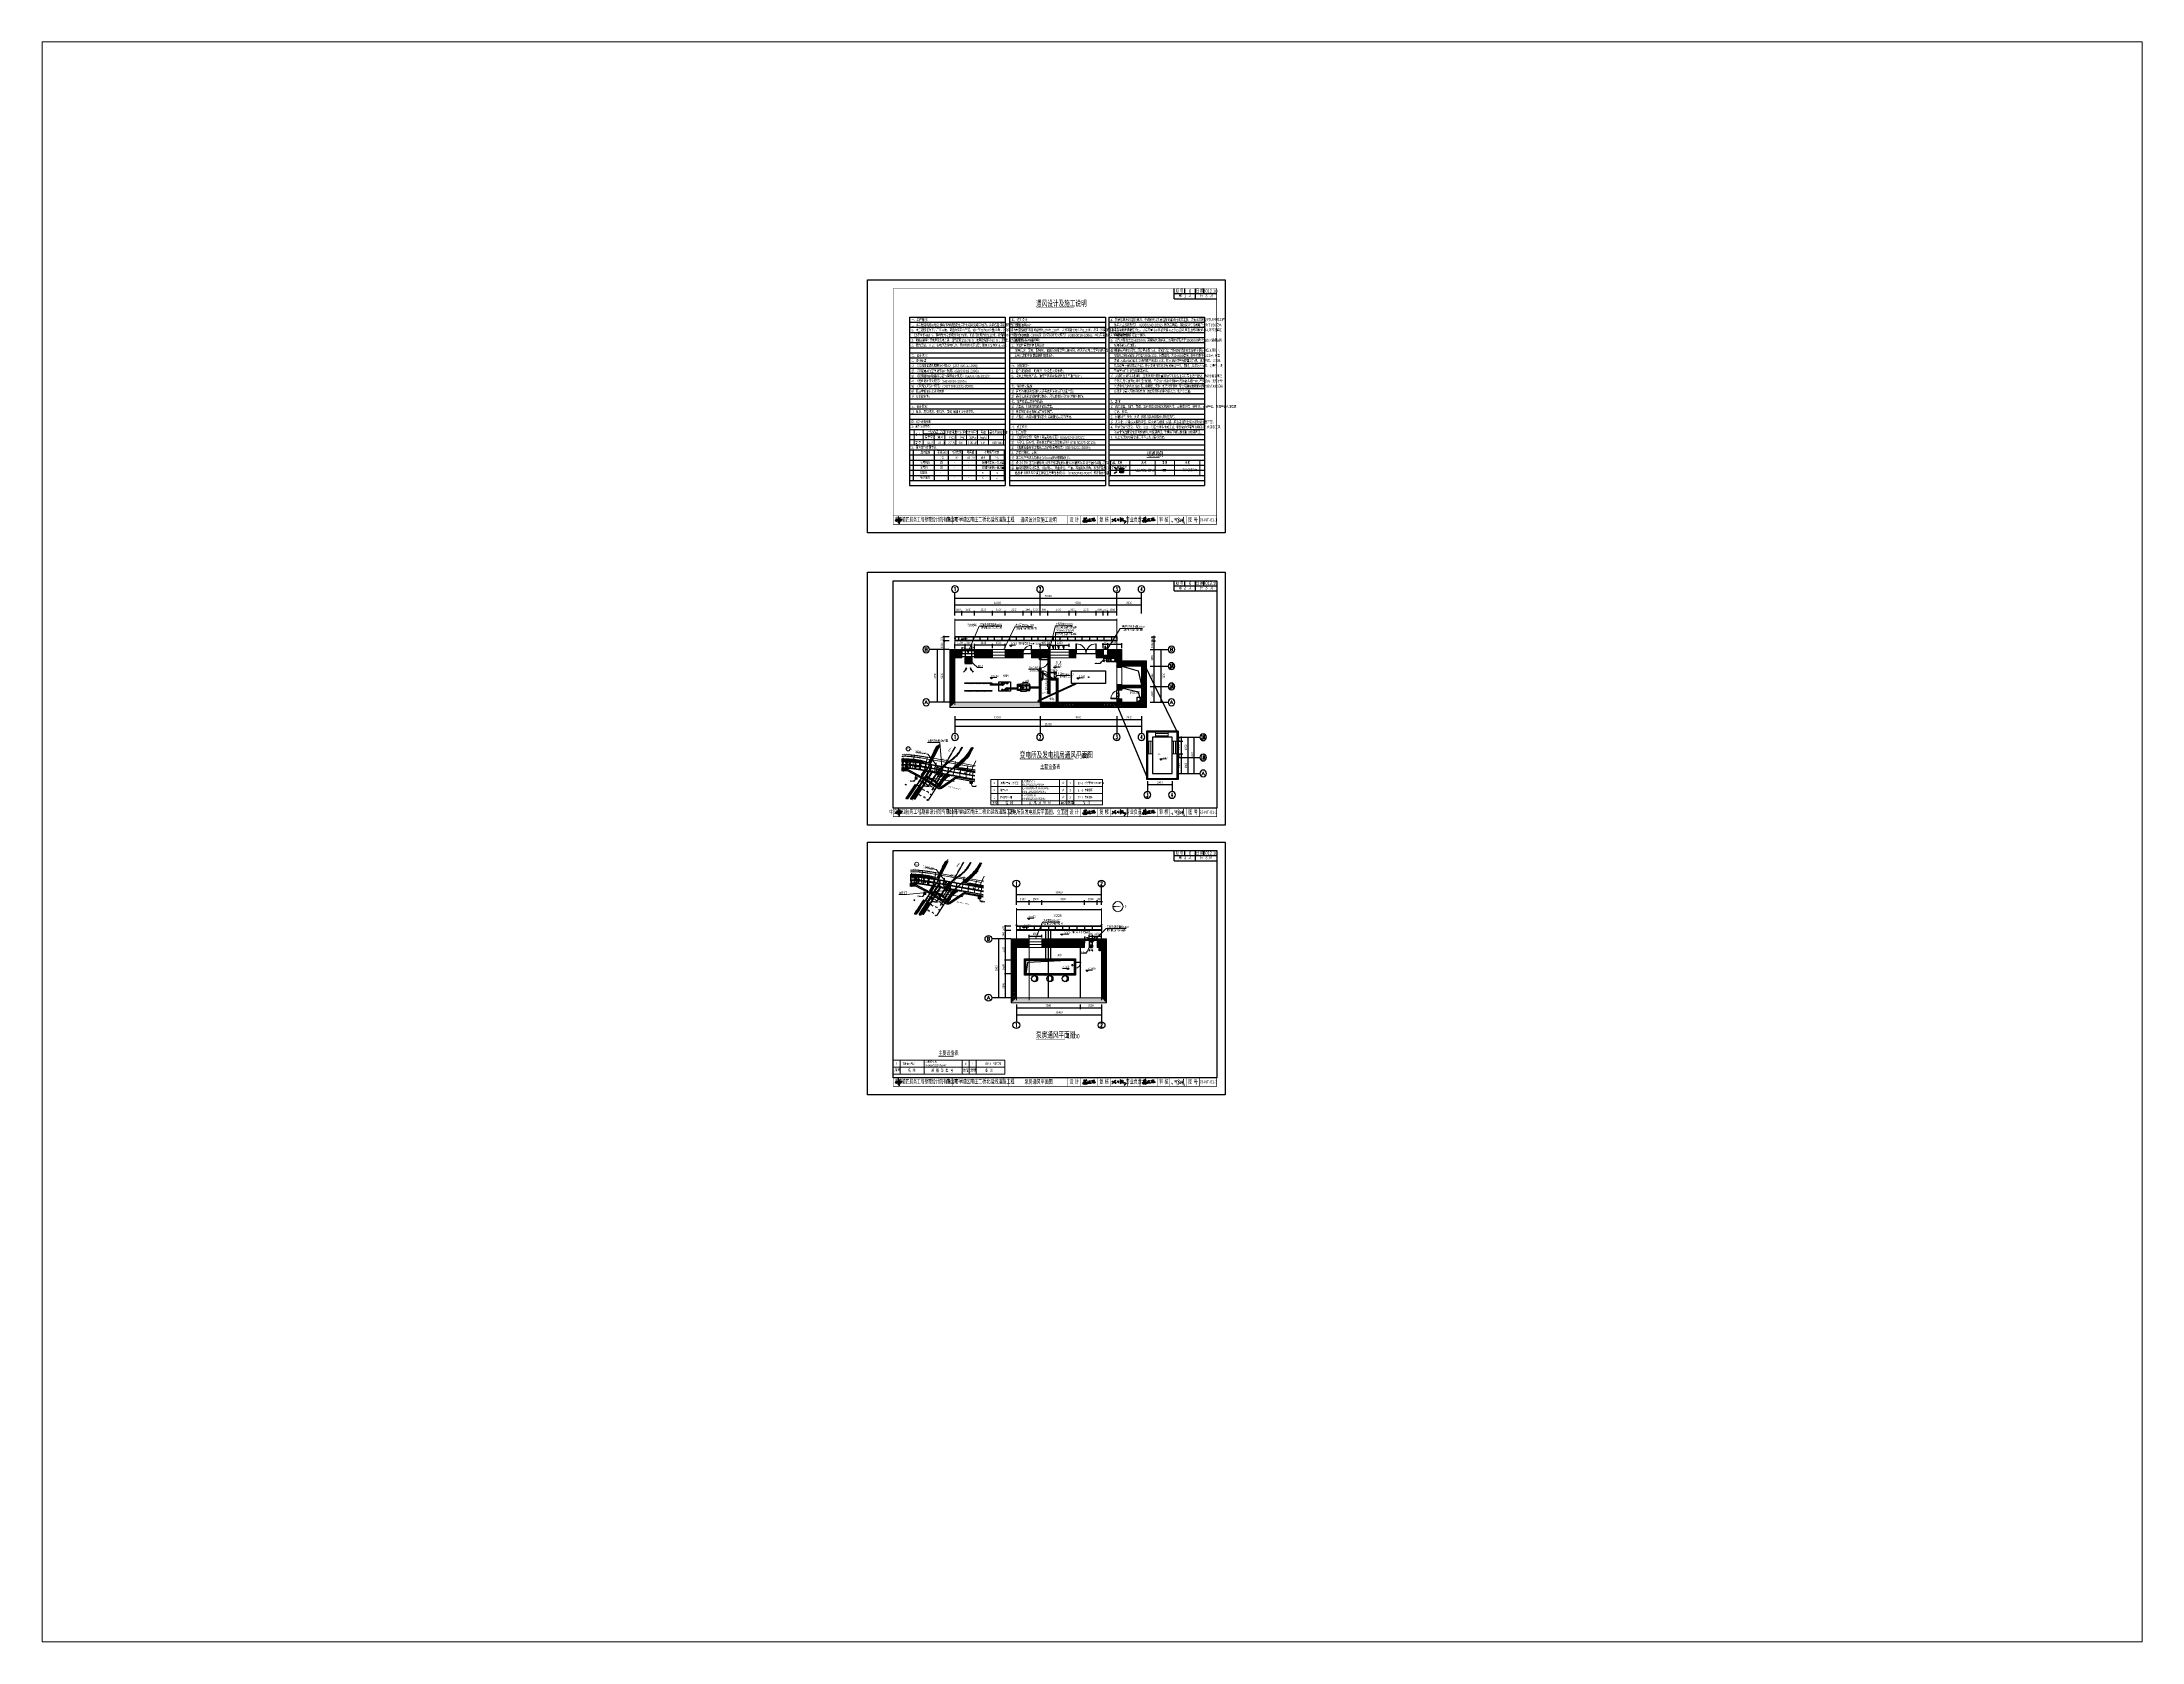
# Paper-space layout 'Layout1' of a CAD drawing. Extents: x 1.05 to 9.45, y 0.8 to 7.2.
# The model-space entities are those that its viewports show. They can reach past a viewport. Long polylines and large blocks are cut down to what shows.
import ezdxf
from ezdxf.enums import TextEntityAlignment as Align

# ---------------------------------------------------------------- set-up
doc = ezdxf.new("R2010")
doc.units = 0
doc.header["$LTSCALE"] = 1000
doc.header["$MEASUREMENT"] = 0
for name, pattern in [('ACAD_ISO02W100', [15, 12, -3]), ('ACAD_ISO04W100', [30, 24, -3, 0, -3]), ('CENTER', [50.8, 31.75, -6.35, 6.35, -6.35]), ('DASH', [0.35, 0.25, -0.1]), ('DASHED', [19.05, 12.7, -6.35]), ('DOTE', [2.42, 2, -0.2, 0.02, -0.2]), ('HIDDEN', [9.525, 6.35, -3.175])]:
    doc.linetypes.add(name, pattern=pattern)
for name, color, linetype in [('0-文字', 7, 'Continuous'), ('0-段落划分', 2, 'Continuous'), ('0BZ', 3, 'Continuous'), ('0新建线路', 7, 'Continuous'), ('0电气', 1, 'Continuous'), ('0签名', 4, 'Continuous'), ('ACS_COM', 7, 'Continuous'), ('ACS_PFG_FRZX', 5, 'CENTER'), ('ACS_SFG_FK', 7, 'Continuous'), ('AXIS', 3, 'Continuous'), ('AXIS_TEXT', 7, 'Continuous'), ('canshu', 1, 'Continuous'), ('E-SYST-DIM', 3, 'Continuous'), ('HIDE_B', 7, 'Continuous'), ('LMBG-数据', 7, 'Continuous'), ('ql', 7, 'Continuous'), ('QQ', 8, 'Continuous'), ('station', 6, 'Continuous'), ('zhix', 5, 'ACAD_ISO04W100'), ('分隔带', 3, 'Continuous'), ('图框', 7, 'Continuous'), ('建筑', 2, 'Continuous'), ('指北针', 7, 'Continuous'), ('描手写字', 7, 'Continuous'), ('文字', 7, 'Continuous'), ('标注_桩号', 2, 'Continuous'), ('栏目', 3, 'Continuous'), ('桥-立柱', 5, 'Continuous'), ('桥梁', 6, 'Continuous'), ('次轮廓线', 7, 'Continuous'), ('电气设备布置', 4, 'Continuous'), ('虚线', 11, 'ACAD_ISO02W100'), ('设备', 201, 'Continuous'), ('路基边线', 1, 'Continuous'), ('路面边线', 7, 'Continuous'), ('页码', 3, 'Continuous')]:
    doc.layers.add(name, color=color, linetype=linetype)
for name, color, linetype, lineweight in [('0标注', 3, 'Continuous', 15), ('ACS_KT_SB', 4, 'Continuous', 35), ('ACS_KT_SBZX', 3, 'CENTER', 13), ('ACS_PFG_F2', 31, 'Continuous', 50), ('DIM_ELEV', 3, 'Continuous', 15), ('DIM_IDEN', 3, 'Continuous', 15), ('DIM_LEAD', 3, 'Continuous', 15), ('DIM_SYMB', 3, 'Continuous', 15), ('DOTE', 1, 'Continuous', 15), ('KT', 6, 'Continuous', 15), ('KT-BZ', 6, 'Continuous', 15), ('PUB_HATCH', 8, 'Continuous', 9), ('PUB_TEXT', 7, 'Continuous', 15), ('PUB_WALL', 9, 'Continuous', 15), ('TEXT', 7, 'Continuous', 15), ('WALL', 4, 'Continuous', 13), ('WINDOW', 4, 'Continuous', 13), ('标注', 4, 'Continuous', 15), ('隧道', 6, 'Continuous', 5)]:
    doc.layers.add(name, color=color, linetype=linetype, lineweight=lineweight)
doc.styles.add('_TCH_AXIS', font='COMPLEX', dxfattribs={"bigfont": 'GBCBIG'})
doc.styles.add('_TCH_DIM', font='hztxt_e.shx', dxfattribs={"width": 0.7, "bigfont": 'hztxt.shx'})
doc.styles.add('COMPLEX', font='COMPLEX')
doc.styles.add('DIM_FONT', font='hztxt_e.shx', dxfattribs={"width": 0.7, "bigfont": 'hztxt.shx'})
doc.styles.add('GTF_XW', font='simplex1.shx', dxfattribs={"width": 0.7, "bigfont": 'hztxt.shx'})
doc.styles.add('HZTXT', font='hztxt_e.shx', dxfattribs={"width": 0.8, "bigfont": 'hztxt.shx'})
doc.styles.get("Standard").update_dxf_attribs({"font": 'hztxt_e.shx', "width": 0.7, "bigfont": 'hztxt.shx'})
doc.styles.add('中西文等高字体', font='hztxt_e.shx', dxfattribs={"width": 0.75, "bigfont": 'hztxt.shx'})
doc.dimstyles.new('DIMN50', dxfattribs={"dimtxt": 250, "dimasz": 100, "dimexe": 150, "dimexo": 150, "dimgap": 150, "dimtad": 1, "dimdec": 0, "dimzin": 0, "dimdsep": 46, "dimtxsty": 'DIM_FONT', "dimblk": 'ARCHTICK', "dimcen": 0.09, "dimclrt": 7, "dimazin": 2, "dimtfac": 1, "dimtdec": 0, "dimtix": 1, "dimtmove": 2, "dimatfit": 3, "dimldrblk": 'ARCHTICK', "dimfxl": 0, "dimtolj": 1, "dimtzin": 0, "dimarcsym": 0})
doc.dimstyles.get("Standard").update_dxf_attribs({"dimscale": 100, "dimtxt": 3.5, "dimasz": 1, "dimexe": 2.5, "dimexo": 3, "dimgap": 1.5, "dimtad": 1, "dimdec": 0, "dimzin": 0, "dimdsep": 46, "dimtxsty": 'Standard', "dimblk": 'ARCHTICK', "dimcen": 0.09, "dimadec": 0, "dimazin": 0, "dimtfac": 1, "dimtdec": 0, "dimtix": 1, "dimtmove": 2, "dimatfit": 3, "dimldrblk": 'ARCHTICK', "dimfxl": 0, "dimtolj": 1, "dimtzin": 0, "dimarcsym": 0})
pattern_1 = [(135, (272165.74, 29700), (88.38835, 88.38835), []), (130, (272165.74, 29700), (-358.6301, -31.3761), [37.5, -412.5]), (185, (272165.74, 29700), (69.3757, 376.0961), [30, -330]), (79.5486, (272135.86, 29697.4), (-289.2547, 344.7198), [31.8701, -350.5711]), (133.8158, (272165.74, 29800), (-533.6205, -82.7595), [56.25, -618.75]), (83.3644, (272121.27, 29793.1), (-467.3314, 487.059), [47.8051, -525.8565]), (188.8158, (272165.74, 29800), (-467.331, 487.0593), [45, -495]), (159, (272115.74, 29775), (-298.4535, -201.30945), [37.5, -412.5]), (214, (272115.74, 29775), (-121.6577, 362.575), [30, -330]), (108.5486, (272090.87, 29758.22), (-420.1113, 161.2652), [31.8701, -350.5711]), (142.5, (272165.74, 29700), (-6.07993, 166.44693), [0, -326, 0, -335, 0, -331.25]), (172.5, (272165.74, 29700), (-131.53477, 197.20586), [0, -191, 0, -318.5, 0, -126.25]), (212.5, (272277.24, 29700), (-266.91122, -11.27744), [0, -125, 0, -390, 0, -517.5]), (222.5, (272327.24, 29700), (-291.5931, 50.0525), [0, -162.5, 0, -259, 0, -367.5])]
pattern_2 = [(135, (272165.74, 29747.75), (47.0226, 47.0226), [])]
pattern_3 = [(45, (104698.33, 26776.13), (-88.38835, 88.38835), []), (50, (104698.33, 26776.13), (358.6301, -31.3761), [37.5, -412.5]), (355, (104698.33, 26776.13), (-69.3757, 376.096), [30, -330]), (100.4514, (104728.22, 26773.5), (289.2547, 344.7198), [31.8701, -350.571]), (46.1842, (104698.33, 26876.13), (533.6205, -82.7595), [56.25, -618.75]), (96.6356, (104742.8, 26869.23), (467.3314, 487.059), [47.805, -525.8565]), (351.1842, (104698.33, 26876.13), (467.331, 487.0593), [45, -495]), (21, (104748.33, 26851.13), (298.4535, -201.3094), [37.5, -412.5]), (326, (104748.33, 26851.13), (121.6577, 362.575), [30, -330]), (71.4514, (104773.2, 26834.35), (420.1113, 161.2652), [31.8701, -350.571]), (37.5, (104698.33, 26776.13), (6.07993, 166.44693), [0, -326, 0, -335, 0, -331.25]), (7.5, (104698.33, 26776.13), (131.53477, 197.20586), [0, -191, 0, -318.5, 0, -126.25]), (327.5, (104586.83, 26776.13), (266.91122, -11.27744), [0, -125, 0, -390, 0, -517.5]), (317.5, (104536.83, 26776.13), (291.5931, 50.0525), [0, -162.5, 0, -259, 0, -367.5])]

# ---------------------------------------------------------------- blocks, each defined once
blk = doc.blocks.new('tb')
at = {"lineweight": -3}
h = blk.add_hatch(color=256, dxfattribs=at)
h.paths.add_polyline_path([(-1.2, -0.1), (-3.8, -0.1), (-4.1, -0.4), (-1.4, -0.4), (-0.6, -1.2), (-0.5, -2.6), (-0.3, -2.2), (-0.3, -1.1)])
h.paths.add_polyline_path([(0.1, -1.1), (0.1, -3.9), (0.4, -4.3), (0.4, -1.2), (1.3, -0.4), (2.7, -0.4), (2.3, -0.2), (1.1, -0.2)])
h.paths.add_polyline_path([(1.1, 0.3), (3.6, 0.3), (4, 0.6), (1.3, 0.6), (0.4, 1.4), (0.4, 2.8), (0.2, 2.4), (0.1, 1.2)])
h.paths.add_polyline_path([(-0.3, 1.2), (-0.3, 4), (-0.6, 4.4), (-0.6, 1.4), (-1.4, 0.6), (-2.7, 0.6), (-2.3, 0.3), (-1.2, 0.3)])
for p, q in [((-1.4, 0.6), (-2.7, 0.6)), ((-0.6, 1.4), (-1.4, 0.6)), ((-0.6, 4.4), (-0.6, 1.4)), ((0.4, 2.8), (0.4, 1.4)), ((0.4, 1.4), (1.3, 0.6)), ((1.3, 0.6), (4, 0.6)), ((-4.1, -0.4), (-1.4, -0.4)), ((-1.4, -0.4), (-0.6, -1.2)), ((-0.6, -1.2), (-0.5, -2.6)), ((0.4, -1.2), (1.3, -0.4)), ((0.4, -4.3), (0.4, -1.2)), ((1.3, -0.4), (2.7, -0.4))]:
    blk.add_line(p, q, dxfattribs=at)
at = {"lineweight": -3, "const_width": 0.35, "flags": 128}
for points in [[(-0.9, 3, 0.324167), (-3.2, -0.1)], [(2.9, 0.9, 0.324403), (-0.2, 3.2)], [(0.8, -2.9, 0.325418), (3, 0.3)], [(-3, -0.8, 0.322976), (0.1, -3)]]:
    blk.add_lwpolyline(points, format="xyb", dxfattribs=at)
at = {"lineweight": -3, "flags": 128}
for points in [[(-0.9, 4), (-0.9, 1.6), (-1.5, 0.9), (-2.3, 0.9), (-2.7, 0.6), (-2.3, 0.3), (-1.2, 0.3), (-0.3, 1.2), (-0.3, 4), (-0.6, 4.4)], [(0, 0.8), (0.7, 0), (0, -0.7), (-0.8, 0)], [(3.6, 0.9), (1.4, 0.9), (0.8, 1.5), (0.8, 2.4), (0.4, 2.8), (0.2, 2.4), (0.1, 1.2), (1.1, 0.3), (3.6, 0.3), (4, 0.6)], [(-3.7, -0.8), (-1.5, -0.8), (-0.9, -1.4), (-0.9, -2.2), (-0.5, -2.6), (-0.3, -2.2), (-0.3, -1.1), (-1.2, -0.1), (-3.8, -0.1), (-4.1, -0.4)], [(0.8, -3.8), (0.8, -1.4), (1.4, -0.8), (2.3, -0.8), (2.7, -0.4), (2.3, -0.2), (1.1, -0.2), (0.1, -1.1), (0.1, -3.9), (0.4, -4.3)]]:
    blk.add_lwpolyline(points, close=True, dxfattribs=at)
blk = doc.blocks.new('_ArchTick')
at = {"color": 0, "linetype": 'ByBlock', "const_width": 0.4}
blk.add_lwpolyline([(-0.5, -0.5), (0.5, 0.5)], dxfattribs=at)
blk = doc.blocks.new('*D58')
at = {"layer": 'AXIS', "color": 0, "lineweight": -2}
for p, q in [((179285, 427), (179627, 427)), ((179477, -1433), (179477, 427)), ((179285, -1433), (179627, -1433))]:
    blk.add_line(p, q, dxfattribs=at)
at = {"layer": 'Defpoints', "color": 0}
for p in [(179135, 427), (179477, 427), (179135, -1433)]:
    blk.add_point(p, dxfattribs=at)
at = {"layer": 'AXIS', "color": 0, "lineweight": -2, "xscale": 100, "yscale": 100, "zscale": 100}
for p, rotation in [((179477, 427), 90), ((179477, -1433), 270)]:
    blk.add_blockref('_ArchTick', p, dxfattribs=dict(at, rotation=rotation))
at = {"layer": 'AXIS', "color": 7, "insert": (179202, -503), "char_height": 250, "attachment_point": 5, "rotation": 90, "style": 'DIM_FONT'}
blk.add_mtext('\\A1;1860', dxfattribs=at)
blk = doc.blocks.new('*D59')
at = {"layer": 'AXIS', "color": 0, "lineweight": -2}
for p, q in [((179285, 2817), (179627, 2817)), ((179477, 427), (179477, 2817)), ((179285, 427), (179627, 427))]:
    blk.add_line(p, q, dxfattribs=at)
at = {"layer": 'Defpoints', "color": 0}
for p in [(179135, 2817), (179477, 2817), (179135, 427)]:
    blk.add_point(p, dxfattribs=at)
at = {"layer": 'AXIS', "color": 0, "lineweight": -2, "xscale": 100, "yscale": 100, "zscale": 100}
for p, rotation in [((179477, 2817), 90), ((179477, 427), 270)]:
    blk.add_blockref('_ArchTick', p, dxfattribs=dict(at, rotation=rotation))
at = {"layer": 'AXIS', "color": 7, "insert": (179202, 1622), "char_height": 250, "attachment_point": 5, "rotation": 90, "style": 'DIM_FONT'}
blk.add_mtext('\\A1;2390', dxfattribs=at)
blk = doc.blocks.new('*D60')
at = {"layer": 'AXIS', "color": 0, "lineweight": -2}
for p, q in [((179996, 2817), (180339, 2817)), ((180189, -1433), (180189, 2817)), ((179996, -1433), (180339, -1433))]:
    blk.add_line(p, q, dxfattribs=at)
at = {"layer": 'Defpoints', "color": 0}
for p in [(179846, 2817), (180189, 2817), (179846, -1433)]:
    blk.add_point(p, dxfattribs=at)
at = {"layer": 'AXIS', "color": 0, "lineweight": -2, "xscale": 100, "yscale": 100, "zscale": 100}
for p, rotation in [((180189, 2817), 90), ((180189, -1433), 270)]:
    blk.add_blockref('_ArchTick', p, dxfattribs=dict(at, rotation=rotation))
at = {"layer": 'AXIS', "color": 7, "insert": (179914, 692), "char_height": 250, "attachment_point": 5, "rotation": 90, "style": 'DIM_FONT'}
blk.add_mtext('\\A1;4250', dxfattribs=at)
blk = doc.blocks.new('*D61')
at = {"layer": 'AXIS', "color": 0, "lineweight": -2}
for p, q in [((174679, -2347), (174679, -2904)), ((177579, -2347), (177579, -2904)), ((177579, -2754), (174679, -2754))]:
    blk.add_line(p, q, dxfattribs=at)
at = {"layer": 'Defpoints', "color": 0}
for p in [(174679, -2197), (177579, -2197), (174679, -2754)]:
    blk.add_point(p, dxfattribs=at)
at = {"layer": 'AXIS', "color": 0, "lineweight": -2, "xscale": 100, "yscale": 100, "zscale": 100, "rotation": 180}
blk.add_blockref('_ArchTick', (174679, -2754), dxfattribs=at)
at = {"layer": 'AXIS', "color": 0, "lineweight": -2, "xscale": 100, "yscale": 100, "zscale": 100}
blk.add_blockref('_ArchTick', (177579, -2754), dxfattribs=at)
at = {"layer": 'AXIS', "color": 7, "insert": (176129, -2479), "char_height": 250, "attachment_point": 5, "style": 'DIM_FONT'}
blk.add_mtext('\\A1;2900', dxfattribs=at)
blk = doc.blocks.new('*D62')
at = {"layer": 'AXIS', "color": 0, "lineweight": -2}
for p, q in [((178341, 427), (178827, 427)), ((178677, -1433), (178677, 427)), ((178341, -1433), (178827, -1433))]:
    blk.add_line(p, q, dxfattribs=at)
at = {"layer": 'Defpoints', "color": 0}
for p in [(178191, 427), (178677, 427), (178191, -1433)]:
    blk.add_point(p, dxfattribs=at)
at = {"layer": 'AXIS', "color": 0, "lineweight": -2, "xscale": 100, "yscale": 100, "zscale": 100}
for p, rotation in [((178677, 427), 90), ((178677, -1433), 270)]:
    blk.add_blockref('_ArchTick', p, dxfattribs=dict(at, rotation=rotation))
at = {"layer": 'AXIS', "color": 7, "insert": (178402, -503), "char_height": 250, "attachment_point": 5, "rotation": 90, "style": 'DIM_FONT'}
blk.add_mtext('\\A1;1860', dxfattribs=at)
blk = doc.blocks.new('*D63')
at = {"layer": 'AXIS', "color": 0, "lineweight": -2}
for p, q in [((178341, 867), (178827, 867)), ((178341, 427), (178827, 427)), ((178677, 867), (178677, 967)), ((178677, 427), (178677, 867)), ((178677, 427), (178677, 327))]:
    blk.add_line(p, q, dxfattribs=at)
at = {"layer": 'Defpoints', "color": 0}
for p in [(178191, 867), (178191, 427), (178677, 867)]:
    blk.add_point(p, dxfattribs=at)
at = {"layer": 'AXIS', "color": 0, "lineweight": -2, "xscale": 100, "yscale": 100, "zscale": 100}
for p, rotation in [((178677, 867), 270), ((178677, 427), 90)]:
    blk.add_blockref('_ArchTick', p, dxfattribs=dict(at, rotation=rotation))
at = {"layer": 'AXIS', "color": 7, "insert": (178402, 647), "char_height": 250, "attachment_point": 5, "rotation": 90, "style": 'DIM_FONT'}
blk.add_mtext('\\A1;440', dxfattribs=at)
blk = doc.blocks.new('*D64')
at = {"layer": 'AXIS', "color": 0, "lineweight": -2}
for p, q in [((178341, 2367), (178827, 2367)), ((178341, 867), (178827, 867)), ((178677, 867), (178677, 2367))]:
    blk.add_line(p, q, dxfattribs=at)
at = {"layer": 'Defpoints', "color": 0}
for p in [(178191, 2367), (178191, 867), (178677, 2367)]:
    blk.add_point(p, dxfattribs=at)
at = {"layer": 'AXIS', "color": 0, "lineweight": -2, "xscale": 100, "yscale": 100, "zscale": 100}
for p, rotation in [((178677, 2367), 90), ((178677, 867), 270)]:
    blk.add_blockref('_ArchTick', p, dxfattribs=dict(at, rotation=rotation))
at = {"layer": 'AXIS', "color": 7, "insert": (178402, 1617), "char_height": 250, "attachment_point": 5, "rotation": 90, "style": 'DIM_FONT'}
blk.add_mtext('\\A1;1500', dxfattribs=at)
blk = doc.blocks.new('*D65')
at = {"layer": 'AXIS', "color": 0, "lineweight": -2}
for p, q in [((178341, 2817), (178827, 2817)), ((178677, 2817), (178677, 2917)), ((178677, 2367), (178677, 2817)), ((178341, 2367), (178827, 2367)), ((178677, 2367), (178677, 2267))]:
    blk.add_line(p, q, dxfattribs=at)
at = {"layer": 'Defpoints', "color": 0}
for p in [(178191, 2817), (178677, 2817), (178191, 2367)]:
    blk.add_point(p, dxfattribs=at)
at = {"layer": 'AXIS', "color": 0, "lineweight": -2, "xscale": 100, "yscale": 100, "zscale": 100}
for p, rotation in [((178677, 2817), 270), ((178677, 2367), 90)]:
    blk.add_blockref('_ArchTick', p, dxfattribs=dict(at, rotation=rotation))
at = {"layer": 'AXIS', "color": 7, "insert": (178402, 2592), "char_height": 250, "attachment_point": 5, "rotation": 90, "style": 'DIM_FONT'}
blk.add_mtext('\\A1;450', dxfattribs=at)
blk = doc.blocks.new('*D66')
at = {"layer": 'AXIS', "color": 0, "lineweight": -2}
for p, q in [((152082, 5283), (152082, 4726)), ((162082, 5283), (162082, 4726)), ((162082, 4876), (152082, 4876))]:
    blk.add_line(p, q, dxfattribs=at)
at = {"layer": 'Defpoints', "color": 0}
for p in [(152082, 5433), (162082, 5433), (152082, 4876)]:
    blk.add_point(p, dxfattribs=at)
at = {"layer": 'AXIS', "color": 0, "lineweight": -2, "xscale": 100, "yscale": 100, "zscale": 100, "rotation": 180}
blk.add_blockref('_ArchTick', (152082, 4876), dxfattribs=at)
at = {"layer": 'AXIS', "color": 0, "lineweight": -2, "xscale": 100, "yscale": 100, "zscale": 100}
blk.add_blockref('_ArchTick', (162082, 4876), dxfattribs=at)
at = {"layer": 'AXIS', "color": 7, "insert": (157082, 5151), "char_height": 250, "attachment_point": 5, "style": 'DIM_FONT'}
blk.add_mtext('\\A1;10000', dxfattribs=at)
blk = doc.blocks.new('*D67')
at = {"layer": 'AXIS', "color": 0, "lineweight": -2}
for p, q in [((162082, 5283), (162082, 4726)), ((171082, 5283), (171082, 4726)), ((171082, 4876), (162082, 4876))]:
    blk.add_line(p, q, dxfattribs=at)
at = {"layer": 'Defpoints', "color": 0}
for p in [(162082, 5433), (171082, 5433), (162082, 4876)]:
    blk.add_point(p, dxfattribs=at)
at = {"layer": 'AXIS', "color": 0, "lineweight": -2, "xscale": 100, "yscale": 100, "zscale": 100, "rotation": 180}
blk.add_blockref('_ArchTick', (162082, 4876), dxfattribs=at)
at = {"layer": 'AXIS', "color": 0, "lineweight": -2, "xscale": 100, "yscale": 100, "zscale": 100}
blk.add_blockref('_ArchTick', (171082, 4876), dxfattribs=at)
at = {"layer": 'AXIS', "color": 7, "insert": (166582, 5151), "char_height": 250, "attachment_point": 5, "style": 'DIM_FONT'}
blk.add_mtext('\\A1;9000', dxfattribs=at)
blk = doc.blocks.new('*D68')
at = {"layer": 'AXIS', "color": 0, "lineweight": -2}
for p, q in [((171082, 5283), (171082, 4726)), ((173982, 5283), (173982, 4726)), ((173982, 4876), (171082, 4876))]:
    blk.add_line(p, q, dxfattribs=at)
at = {"layer": 'Defpoints', "color": 0}
for p in [(171082, 5433), (173982, 5433), (171082, 4876)]:
    blk.add_point(p, dxfattribs=at)
at = {"layer": 'AXIS', "color": 0, "lineweight": -2, "xscale": 100, "yscale": 100, "zscale": 100, "rotation": 180}
blk.add_blockref('_ArchTick', (171082, 4876), dxfattribs=at)
at = {"layer": 'AXIS', "color": 0, "lineweight": -2, "xscale": 100, "yscale": 100, "zscale": 100}
blk.add_blockref('_ArchTick', (173982, 4876), dxfattribs=at)
at = {"layer": 'AXIS', "color": 7, "insert": (172532, 5151), "char_height": 250, "attachment_point": 5, "style": 'DIM_FONT'}
blk.add_mtext('\\A1;2900', dxfattribs=at)
blk = doc.blocks.new('*D69')
at = {"layer": 'AXIS', "color": 0, "lineweight": -2}
for p, q in [((152082, 17116), (152082, 17673)), ((152882, 17523), (152082, 17523)), ((152882, 17116), (152882, 17673))]:
    blk.add_line(p, q, dxfattribs=at)
at = {"layer": 'Defpoints', "color": 0}
for p in [(152082, 17523), (152082, 16966), (152882, 16966)]:
    blk.add_point(p, dxfattribs=at)
at = {"layer": 'AXIS', "color": 0, "lineweight": -2, "xscale": 100, "yscale": 100, "zscale": 100, "rotation": 180}
blk.add_blockref('_ArchTick', (152082, 17523), dxfattribs=at)
at = {"layer": 'AXIS', "color": 0, "lineweight": -2, "xscale": 100, "yscale": 100, "zscale": 100}
blk.add_blockref('_ArchTick', (152882, 17523), dxfattribs=at)
at = {"layer": 'AXIS', "color": 7, "insert": (152482, 17798), "char_height": 250, "attachment_point": 5, "style": 'DIM_FONT'}
blk.add_mtext('\\A1;800', dxfattribs=at)
blk = doc.blocks.new('*D70')
at = {"layer": 'AXIS', "color": 0, "lineweight": -2}
for p, q in [((152882, 17116), (152882, 17673)), ((154382, 17523), (152882, 17523)), ((154382, 17116), (154382, 17673))]:
    blk.add_line(p, q, dxfattribs=at)
at = {"layer": 'Defpoints', "color": 0}
for p in [(152882, 17523), (152882, 16966), (154382, 16966)]:
    blk.add_point(p, dxfattribs=at)
at = {"layer": 'AXIS', "color": 0, "lineweight": -2, "xscale": 100, "yscale": 100, "zscale": 100, "rotation": 180}
blk.add_blockref('_ArchTick', (152882, 17523), dxfattribs=at)
at = {"layer": 'AXIS', "color": 0, "lineweight": -2, "xscale": 100, "yscale": 100, "zscale": 100}
blk.add_blockref('_ArchTick', (154382, 17523), dxfattribs=at)
at = {"layer": 'AXIS', "color": 7, "insert": (153632, 17798), "char_height": 250, "attachment_point": 5, "style": 'DIM_FONT'}
blk.add_mtext('\\A1;1500', dxfattribs=at)
blk = doc.blocks.new('*D71')
at = {"layer": 'AXIS', "color": 0, "lineweight": -2}
for p, q in [((154382, 17116), (154382, 17673)), ((156482, 17523), (154382, 17523)), ((156482, 17116), (156482, 17673))]:
    blk.add_line(p, q, dxfattribs=at)
at = {"layer": 'Defpoints', "color": 0}
for p in [(154382, 17523), (154382, 16966), (156482, 16966)]:
    blk.add_point(p, dxfattribs=at)
at = {"layer": 'AXIS', "color": 0, "lineweight": -2, "xscale": 100, "yscale": 100, "zscale": 100, "rotation": 180}
blk.add_blockref('_ArchTick', (154382, 17523), dxfattribs=at)
at = {"layer": 'AXIS', "color": 0, "lineweight": -2, "xscale": 100, "yscale": 100, "zscale": 100}
blk.add_blockref('_ArchTick', (156482, 17523), dxfattribs=at)
at = {"layer": 'AXIS', "color": 7, "insert": (155432, 17798), "char_height": 250, "attachment_point": 5, "style": 'DIM_FONT'}
blk.add_mtext('\\A1;2100', dxfattribs=at)
blk = doc.blocks.new('*D72')
at = {"layer": 'AXIS', "color": 0, "lineweight": -2}
for p, q in [((156482, 17116), (156482, 17673)), ((157982, 17523), (156482, 17523)), ((157982, 17116), (157982, 17673))]:
    blk.add_line(p, q, dxfattribs=at)
at = {"layer": 'Defpoints', "color": 0}
for p in [(156482, 17523), (156482, 16966), (157982, 16966)]:
    blk.add_point(p, dxfattribs=at)
at = {"layer": 'AXIS', "color": 0, "lineweight": -2, "xscale": 100, "yscale": 100, "zscale": 100, "rotation": 180}
blk.add_blockref('_ArchTick', (156482, 17523), dxfattribs=at)
at = {"layer": 'AXIS', "color": 0, "lineweight": -2, "xscale": 100, "yscale": 100, "zscale": 100}
blk.add_blockref('_ArchTick', (157982, 17523), dxfattribs=at)
at = {"layer": 'AXIS', "color": 7, "insert": (157232, 17798), "char_height": 250, "attachment_point": 5, "style": 'DIM_FONT'}
blk.add_mtext('\\A1;1500', dxfattribs=at)
blk = doc.blocks.new('*D73')
at = {"layer": 'AXIS', "color": 0, "lineweight": -2}
for p, q in [((157982, 17116), (157982, 17673)), ((160082, 17523), (157982, 17523)), ((160082, 17116), (160082, 17673))]:
    blk.add_line(p, q, dxfattribs=at)
at = {"layer": 'Defpoints', "color": 0}
for p in [(157982, 17523), (157982, 16966), (160082, 16966)]:
    blk.add_point(p, dxfattribs=at)
at = {"layer": 'AXIS', "color": 0, "lineweight": -2, "xscale": 100, "yscale": 100, "zscale": 100, "rotation": 180}
blk.add_blockref('_ArchTick', (157982, 17523), dxfattribs=at)
at = {"layer": 'AXIS', "color": 0, "lineweight": -2, "xscale": 100, "yscale": 100, "zscale": 100}
blk.add_blockref('_ArchTick', (160082, 17523), dxfattribs=at)
at = {"layer": 'AXIS', "color": 7, "insert": (159032, 17798), "char_height": 250, "attachment_point": 5, "style": 'DIM_FONT'}
blk.add_mtext('\\A1;2100', dxfattribs=at)
blk = doc.blocks.new('*D74')
at = {"layer": 'AXIS', "color": 0, "lineweight": -2}
for p, q in [((160082, 17116), (160082, 17673)), ((161082, 17523), (160082, 17523)), ((161082, 17116), (161082, 17673))]:
    blk.add_line(p, q, dxfattribs=at)
at = {"layer": 'Defpoints', "color": 0}
for p in [(160082, 17523), (160082, 16966), (161082, 16966)]:
    blk.add_point(p, dxfattribs=at)
at = {"layer": 'AXIS', "color": 0, "lineweight": -2, "xscale": 100, "yscale": 100, "zscale": 100, "rotation": 180}
blk.add_blockref('_ArchTick', (160082, 17523), dxfattribs=at)
at = {"layer": 'AXIS', "color": 0, "lineweight": -2, "xscale": 100, "yscale": 100, "zscale": 100}
blk.add_blockref('_ArchTick', (161082, 17523), dxfattribs=at)
at = {"layer": 'AXIS', "color": 7, "insert": (160582, 17798), "char_height": 250, "attachment_point": 5, "style": 'DIM_FONT'}
blk.add_mtext('\\A1;1000', dxfattribs=at)
blk = doc.blocks.new('*D75')
at = {"layer": 'AXIS', "color": 0, "lineweight": -2}
for p, q in [((161082, 17116), (161082, 17673)), ((162082, 17523), (161082, 17523)), ((162082, 17116), (162082, 17673))]:
    blk.add_line(p, q, dxfattribs=at)
at = {"layer": 'Defpoints', "color": 0}
for p in [(161082, 17523), (161082, 16966), (162082, 16966)]:
    blk.add_point(p, dxfattribs=at)
at = {"layer": 'AXIS', "color": 0, "lineweight": -2, "xscale": 100, "yscale": 100, "zscale": 100, "rotation": 180}
blk.add_blockref('_ArchTick', (161082, 17523), dxfattribs=at)
at = {"layer": 'AXIS', "color": 0, "lineweight": -2, "xscale": 100, "yscale": 100, "zscale": 100}
blk.add_blockref('_ArchTick', (162082, 17523), dxfattribs=at)
at = {"layer": 'AXIS', "color": 7, "insert": (161582, 17798), "char_height": 250, "attachment_point": 5, "style": 'DIM_FONT'}
blk.add_mtext('\\A1;1000', dxfattribs=at)
blk = doc.blocks.new('*D76')
at = {"layer": 'AXIS', "color": 0, "lineweight": -2}
for p, q in [((162082, 17116), (162082, 17673)), ((162982, 17523), (162082, 17523)), ((162982, 17116), (162982, 17673))]:
    blk.add_line(p, q, dxfattribs=at)
at = {"layer": 'Defpoints', "color": 0}
for p in [(162082, 17523), (162082, 16966), (162982, 16966)]:
    blk.add_point(p, dxfattribs=at)
at = {"layer": 'AXIS', "color": 0, "lineweight": -2, "xscale": 100, "yscale": 100, "zscale": 100, "rotation": 180}
blk.add_blockref('_ArchTick', (162082, 17523), dxfattribs=at)
at = {"layer": 'AXIS', "color": 0, "lineweight": -2, "xscale": 100, "yscale": 100, "zscale": 100}
blk.add_blockref('_ArchTick', (162982, 17523), dxfattribs=at)
at = {"layer": 'AXIS', "color": 7, "insert": (162532, 17798), "char_height": 250, "attachment_point": 5, "style": 'DIM_FONT'}
blk.add_mtext('\\A1;900', dxfattribs=at)
blk = doc.blocks.new('*D77')
at = {"layer": 'AXIS', "color": 0, "lineweight": -2}
for p, q in [((162982, 17116), (162982, 17673)), ((165482, 17523), (162982, 17523)), ((165482, 17116), (165482, 17673))]:
    blk.add_line(p, q, dxfattribs=at)
at = {"layer": 'Defpoints', "color": 0}
for p in [(162982, 17523), (162982, 16966), (165482, 16966)]:
    blk.add_point(p, dxfattribs=at)
at = {"layer": 'AXIS', "color": 0, "lineweight": -2, "xscale": 100, "yscale": 100, "zscale": 100, "rotation": 180}
blk.add_blockref('_ArchTick', (162982, 17523), dxfattribs=at)
at = {"layer": 'AXIS', "color": 0, "lineweight": -2, "xscale": 100, "yscale": 100, "zscale": 100}
blk.add_blockref('_ArchTick', (165482, 17523), dxfattribs=at)
at = {"layer": 'AXIS', "color": 7, "insert": (164232, 17798), "char_height": 250, "attachment_point": 5, "style": 'DIM_FONT'}
blk.add_mtext('\\A1;2500', dxfattribs=at)
blk = doc.blocks.new('*D78')
at = {"layer": 'AXIS', "color": 0, "lineweight": -2}
for p, q in [((165482, 17116), (165482, 17673)), ((166282, 17523), (165482, 17523)), ((166282, 17116), (166282, 17673))]:
    blk.add_line(p, q, dxfattribs=at)
at = {"layer": 'Defpoints', "color": 0}
for p in [(165482, 17523), (165482, 16966), (166282, 16966)]:
    blk.add_point(p, dxfattribs=at)
at = {"layer": 'AXIS', "color": 0, "lineweight": -2, "xscale": 100, "yscale": 100, "zscale": 100, "rotation": 180}
blk.add_blockref('_ArchTick', (165482, 17523), dxfattribs=at)
at = {"layer": 'AXIS', "color": 0, "lineweight": -2, "xscale": 100, "yscale": 100, "zscale": 100}
blk.add_blockref('_ArchTick', (166282, 17523), dxfattribs=at)
at = {"layer": 'AXIS', "color": 7, "insert": (165882, 17798), "char_height": 250, "attachment_point": 5, "style": 'DIM_FONT'}
blk.add_mtext('\\A1;800', dxfattribs=at)
blk = doc.blocks.new('*D79')
at = {"layer": 'AXIS', "color": 0, "lineweight": -2}
for p, q in [((166282, 17116), (166282, 17673)), ((168682, 17523), (166282, 17523)), ((168682, 17116), (168682, 17673))]:
    blk.add_line(p, q, dxfattribs=at)
at = {"layer": 'Defpoints', "color": 0}
for p in [(166282, 17523), (166282, 16966), (168682, 16966)]:
    blk.add_point(p, dxfattribs=at)
at = {"layer": 'AXIS', "color": 0, "lineweight": -2, "xscale": 100, "yscale": 100, "zscale": 100, "rotation": 180}
blk.add_blockref('_ArchTick', (166282, 17523), dxfattribs=at)
at = {"layer": 'AXIS', "color": 0, "lineweight": -2, "xscale": 100, "yscale": 100, "zscale": 100}
blk.add_blockref('_ArchTick', (168682, 17523), dxfattribs=at)
at = {"layer": 'AXIS', "color": 7, "insert": (167482, 17798), "char_height": 250, "attachment_point": 5, "style": 'DIM_FONT'}
blk.add_mtext('\\A1;2400', dxfattribs=at)
blk = doc.blocks.new('*D80')
at = {"layer": 'AXIS', "color": 0, "lineweight": -2}
for p, q in [((168682, 17116), (168682, 17673)), ((169482, 17523), (168682, 17523)), ((169482, 17116), (169482, 17673))]:
    blk.add_line(p, q, dxfattribs=at)
at = {"layer": 'Defpoints', "color": 0}
for p in [(168682, 17523), (168682, 16966), (169482, 16966)]:
    blk.add_point(p, dxfattribs=at)
at = {"layer": 'AXIS', "color": 0, "lineweight": -2, "xscale": 100, "yscale": 100, "zscale": 100, "rotation": 180}
blk.add_blockref('_ArchTick', (168682, 17523), dxfattribs=at)
at = {"layer": 'AXIS', "color": 0, "lineweight": -2, "xscale": 100, "yscale": 100, "zscale": 100}
blk.add_blockref('_ArchTick', (169482, 17523), dxfattribs=at)
at = {"layer": 'AXIS', "color": 7, "insert": (169082, 17798), "char_height": 250, "attachment_point": 5, "style": 'DIM_FONT'}
blk.add_mtext('\\A1;800', dxfattribs=at)
blk = doc.blocks.new('*D81')
at = {"layer": 'AXIS', "color": 0, "lineweight": -2}
for p, q in [((169482, 17523), (169382, 17523)), ((169482, 17116), (169482, 17673)), ((170032, 17523), (169482, 17523)), ((170032, 17116), (170032, 17673)), ((170032, 17523), (170132, 17523))]:
    blk.add_line(p, q, dxfattribs=at)
at = {"layer": 'Defpoints', "color": 0}
for p in [(169482, 17523), (169482, 16966), (170032, 16966)]:
    blk.add_point(p, dxfattribs=at)
at = {"layer": 'AXIS', "color": 0, "lineweight": -2, "xscale": 100, "yscale": 100, "zscale": 100}
blk.add_blockref('_ArchTick', (169482, 17523), dxfattribs=at)
at = {"layer": 'AXIS', "color": 0, "lineweight": -2, "xscale": 100, "yscale": 100, "zscale": 100, "rotation": 180}
blk.add_blockref('_ArchTick', (170032, 17523), dxfattribs=at)
at = {"layer": 'AXIS', "color": 7, "insert": (169757, 17798), "char_height": 250, "attachment_point": 5, "style": 'DIM_FONT'}
blk.add_mtext('\\A1;550', dxfattribs=at)
blk = doc.blocks.new('*D82')
at = {"layer": 'AXIS', "color": 0, "lineweight": -2}
for p, q in [((170032, 17116), (170032, 17673)), ((171082, 17523), (170032, 17523)), ((171082, 17116), (171082, 17673))]:
    blk.add_line(p, q, dxfattribs=at)
at = {"layer": 'Defpoints', "color": 0}
for p in [(170032, 17523), (170032, 16966), (171082, 16966)]:
    blk.add_point(p, dxfattribs=at)
at = {"layer": 'AXIS', "color": 0, "lineweight": -2, "xscale": 100, "yscale": 100, "zscale": 100, "rotation": 180}
blk.add_blockref('_ArchTick', (170032, 17523), dxfattribs=at)
at = {"layer": 'AXIS', "color": 0, "lineweight": -2, "xscale": 100, "yscale": 100, "zscale": 100}
blk.add_blockref('_ArchTick', (171082, 17523), dxfattribs=at)
at = {"layer": 'AXIS', "color": 7, "insert": (170557, 17798), "char_height": 250, "attachment_point": 5, "style": 'DIM_FONT'}
blk.add_mtext('\\A1;1050', dxfattribs=at)
blk = doc.blocks.new('*D83')
at = {"layer": 'AXIS', "color": 0, "lineweight": -2}
for p, q in [((152082, 5133), (152082, 3926)), ((173982, 5133), (173982, 3926)), ((173982, 4076), (152082, 4076))]:
    blk.add_line(p, q, dxfattribs=at)
at = {"layer": 'Defpoints', "color": 0}
for p in [(152082, 5283), (173982, 5283), (152082, 4076)]:
    blk.add_point(p, dxfattribs=at)
at = {"layer": 'AXIS', "color": 0, "lineweight": -2, "xscale": 100, "yscale": 100, "zscale": 100, "rotation": 180}
blk.add_blockref('_ArchTick', (152082, 4076), dxfattribs=at)
at = {"layer": 'AXIS', "color": 0, "lineweight": -2, "xscale": 100, "yscale": 100, "zscale": 100}
blk.add_blockref('_ArchTick', (173982, 4076), dxfattribs=at)
at = {"layer": 'AXIS', "color": 7, "insert": (163032, 4351), "char_height": 250, "attachment_point": 5, "style": 'DIM_FONT'}
blk.add_mtext('\\A1;21900', dxfattribs=at)
blk = doc.blocks.new('*D84')
at = {"layer": 'AXIS', "color": 0, "lineweight": -2}
for p, q in [((175162, 8784), (175643, 8784)), ((175493, 6924), (175493, 8784)), ((175162, 6924), (175643, 6924))]:
    blk.add_line(p, q, dxfattribs=at)
at = {"layer": 'Defpoints', "color": 0}
for p in [(175012, 8784), (175493, 8784), (175012, 6924)]:
    blk.add_point(p, dxfattribs=at)
at = {"layer": 'AXIS', "color": 0, "lineweight": -2, "xscale": 100, "yscale": 100, "zscale": 100}
for p, rotation in [((175493, 8784), 90), ((175493, 6924), 270)]:
    blk.add_blockref('_ArchTick', p, dxfattribs=dict(at, rotation=rotation))
at = {"layer": 'AXIS', "color": 7, "insert": (175218, 7854), "char_height": 250, "attachment_point": 5, "rotation": 90, "style": 'DIM_FONT'}
blk.add_mtext('\\A1;1860', dxfattribs=at)
blk = doc.blocks.new('*D85')
at = {"layer": 'AXIS', "color": 0, "lineweight": -2}
for p, q in [((175162, 11174), (175643, 11174)), ((175493, 8784), (175493, 11174)), ((175162, 8784), (175643, 8784))]:
    blk.add_line(p, q, dxfattribs=at)
at = {"layer": 'Defpoints', "color": 0}
for p in [(175012, 11174), (175493, 11174), (175012, 8784)]:
    blk.add_point(p, dxfattribs=at)
at = {"layer": 'AXIS', "color": 0, "lineweight": -2, "xscale": 100, "yscale": 100, "zscale": 100}
for p, rotation in [((175493, 11174), 90), ((175493, 8784), 270)]:
    blk.add_blockref('_ArchTick', p, dxfattribs=dict(at, rotation=rotation))
at = {"layer": 'AXIS', "color": 7, "insert": (175218, 9979), "char_height": 250, "attachment_point": 5, "rotation": 90, "style": 'DIM_FONT'}
blk.add_mtext('\\A1;2390', dxfattribs=at)
blk = doc.blocks.new('*D86')
at = {"layer": 'AXIS', "color": 0, "lineweight": -2}
for p, q in [((175162, 13124), (175643, 13124)), ((175493, 11174), (175493, 13124)), ((175162, 11174), (175643, 11174))]:
    blk.add_line(p, q, dxfattribs=at)
at = {"layer": 'Defpoints', "color": 0}
for p in [(175012, 13124), (175493, 13124), (175012, 11174)]:
    blk.add_point(p, dxfattribs=at)
at = {"layer": 'AXIS', "color": 0, "lineweight": -2, "xscale": 100, "yscale": 100, "zscale": 100}
for p, rotation in [((175493, 13124), 90), ((175493, 11174), 270)]:
    blk.add_blockref('_ArchTick', p, dxfattribs=dict(at, rotation=rotation))
at = {"layer": 'AXIS', "color": 7, "insert": (175218, 12149), "char_height": 250, "attachment_point": 5, "rotation": 90, "style": 'DIM_FONT'}
blk.add_mtext('\\A1;1950', dxfattribs=at)
blk = doc.blocks.new('*D87')
at = {"layer": 'AXIS', "color": 0, "lineweight": -2}
for p, q in [((175162, 14124), (175643, 14124)), ((175162, 13124), (175643, 13124)), ((175493, 13124), (175493, 14124))]:
    blk.add_line(p, q, dxfattribs=at)
at = {"layer": 'Defpoints', "color": 0}
for p in [(175012, 14124), (175012, 13124), (175493, 14124)]:
    blk.add_point(p, dxfattribs=at)
at = {"layer": 'AXIS', "color": 0, "lineweight": -2, "xscale": 100, "yscale": 100, "zscale": 100}
for p, rotation in [((175493, 14124), 90), ((175493, 13124), 270)]:
    blk.add_blockref('_ArchTick', p, dxfattribs=dict(at, rotation=rotation))
at = {"layer": 'AXIS', "color": 7, "insert": (175218, 13624), "char_height": 250, "attachment_point": 5, "rotation": 90, "style": 'DIM_FONT'}
blk.add_mtext('\\A1;1000', dxfattribs=at)
blk = doc.blocks.new('*D88')
at = {"layer": 'AXIS', "color": 0, "lineweight": -2}
for p, q in [((175162, 14624), (175643, 14624)), ((175162, 14124), (175643, 14124)), ((175493, 14624), (175493, 14724)), ((175493, 14124), (175493, 14624)), ((175493, 14124), (175493, 14024))]:
    blk.add_line(p, q, dxfattribs=at)
at = {"layer": 'Defpoints', "color": 0}
for p in [(175012, 14624), (175012, 14124), (175493, 14624)]:
    blk.add_point(p, dxfattribs=at)
at = {"layer": 'AXIS', "color": 0, "lineweight": -2, "xscale": 100, "yscale": 100, "zscale": 100}
for p, rotation in [((175493, 14624), 270), ((175493, 14124), 90)]:
    blk.add_blockref('_ArchTick', p, dxfattribs=dict(at, rotation=rotation))
at = {"layer": 'AXIS', "color": 7, "insert": (175218, 14374), "char_height": 250, "attachment_point": 5, "rotation": 90, "style": 'DIM_FONT'}
blk.add_mtext('\\A1;500', dxfattribs=at)
blk = doc.blocks.new('*D89')
at = {"layer": 'AXIS', "color": 0, "lineweight": -2}
for p, q in [((175562, 13124), (176443, 13124)), ((176293, 6924), (176293, 13124)), ((175562, 6924), (176443, 6924))]:
    blk.add_line(p, q, dxfattribs=at)
at = {"layer": 'Defpoints', "color": 0}
for p in [(175412, 13124), (176293, 13124), (175412, 6924)]:
    blk.add_point(p, dxfattribs=at)
at = {"layer": 'AXIS', "color": 0, "lineweight": -2, "xscale": 100, "yscale": 100, "zscale": 100}
for p, rotation in [((176293, 13124), 90), ((176293, 6924), 270)]:
    blk.add_blockref('_ArchTick', p, dxfattribs=dict(at, rotation=rotation))
at = {"layer": 'AXIS', "color": 7, "insert": (176611, 10024), "char_height": 250, "attachment_point": 5, "rotation": 90, "style": 'DIM_FONT'}
blk.add_mtext('\\A1;6200', dxfattribs=at)
blk = doc.blocks.new('*D90')
at = {"layer": 'AXIS', "color": 0, "lineweight": -2}
for p, q in [((151419, 13124), (150673, 13124)), ((150823, 6924), (150823, 13124)), ((151419, 6924), (150673, 6924))]:
    blk.add_line(p, q, dxfattribs=at)
at = {"layer": 'Defpoints', "color": 0}
for p in [(150823, 13124), (151569, 13124), (151569, 6924)]:
    blk.add_point(p, dxfattribs=at)
at = {"layer": 'AXIS', "color": 0, "lineweight": -2, "xscale": 100, "yscale": 100, "zscale": 100}
for p, rotation in [((150823, 13124), 90), ((150823, 6924), 270)]:
    blk.add_blockref('_ArchTick', p, dxfattribs=dict(at, rotation=rotation))
at = {"layer": 'AXIS', "color": 7, "insert": (150548, 10024), "char_height": 250, "attachment_point": 5, "rotation": 90, "style": 'DIM_FONT'}
blk.add_mtext('\\A1;6200', dxfattribs=at)
blk = doc.blocks.new('*D91')
at = {"layer": 'AXIS', "color": 0, "lineweight": -2}
for p, q in [((151419, 14124), (150673, 14124)), ((151419, 13124), (150673, 13124)), ((150823, 13124), (150823, 14124))]:
    blk.add_line(p, q, dxfattribs=at)
at = {"layer": 'Defpoints', "color": 0}
for p in [(150823, 14124), (151569, 14124), (151569, 13124)]:
    blk.add_point(p, dxfattribs=at)
at = {"layer": 'AXIS', "color": 0, "lineweight": -2, "xscale": 100, "yscale": 100, "zscale": 100}
for p, rotation in [((150823, 14124), 90), ((150823, 13124), 270)]:
    blk.add_blockref('_ArchTick', p, dxfattribs=dict(at, rotation=rotation))
at = {"layer": 'AXIS', "color": 7, "insert": (150548, 13624), "char_height": 250, "attachment_point": 5, "rotation": 90, "style": 'DIM_FONT'}
blk.add_mtext('\\A1;1000', dxfattribs=at)
blk = doc.blocks.new('*D92')
at = {"layer": 'AXIS', "color": 0, "lineweight": -2}
for p, q in [((151419, 14624), (150673, 14624)), ((151419, 14124), (150673, 14124)), ((150823, 14624), (150823, 14724)), ((150823, 14124), (150823, 14624)), ((150823, 14124), (150823, 14024))]:
    blk.add_line(p, q, dxfattribs=at)
at = {"layer": 'Defpoints', "color": 0}
for p in [(150823, 14624), (151569, 14624), (151569, 14124)]:
    blk.add_point(p, dxfattribs=at)
at = {"layer": 'AXIS', "color": 0, "lineweight": -2, "xscale": 100, "yscale": 100, "zscale": 100}
for p, rotation in [((150823, 14624), 270), ((150823, 14124), 90)]:
    blk.add_blockref('_ArchTick', p, dxfattribs=dict(at, rotation=rotation))
at = {"layer": 'AXIS', "color": 7, "insert": (150548, 14374), "char_height": 250, "attachment_point": 5, "rotation": 90, "style": 'DIM_FONT'}
blk.add_mtext('\\A1;500', dxfattribs=at)
blk = doc.blocks.new('*D93')
at = {"layer": 'AXIS', "color": 0, "lineweight": -2}
for p, q in [((151154, 13124), (149873, 13124)), ((150023, 6924), (150023, 13124)), ((151154, 6924), (149873, 6924))]:
    blk.add_line(p, q, dxfattribs=at)
at = {"layer": 'Defpoints', "color": 0}
for p in [(150023, 13124), (151304, 13124), (151304, 6924)]:
    blk.add_point(p, dxfattribs=at)
at = {"layer": 'AXIS', "color": 0, "lineweight": -2, "xscale": 100, "yscale": 100, "zscale": 100}
for p, rotation in [((150023, 13124), 90), ((150023, 6924), 270)]:
    blk.add_blockref('_ArchTick', p, dxfattribs=dict(at, rotation=rotation))
at = {"layer": 'AXIS', "color": 7, "insert": (149748, 10024), "char_height": 250, "attachment_point": 5, "rotation": 90, "style": 'DIM_FONT'}
blk.add_mtext('\\A1;6200', dxfattribs=at)
blk = doc.blocks.new('*D94')
at = {"layer": 'AXIS', "color": 0, "lineweight": -2}
for p, q in [((152082, 17916), (152082, 18473)), ((162082, 18323), (152082, 18323)), ((162082, 17916), (162082, 18473))]:
    blk.add_line(p, q, dxfattribs=at)
at = {"layer": 'Defpoints', "color": 0}
for p in [(152082, 18323), (152082, 17766), (162082, 17766)]:
    blk.add_point(p, dxfattribs=at)
at = {"layer": 'AXIS', "color": 0, "lineweight": -2, "xscale": 100, "yscale": 100, "zscale": 100, "rotation": 180}
blk.add_blockref('_ArchTick', (152082, 18323), dxfattribs=at)
at = {"layer": 'AXIS', "color": 0, "lineweight": -2, "xscale": 100, "yscale": 100, "zscale": 100}
blk.add_blockref('_ArchTick', (162082, 18323), dxfattribs=at)
at = {"layer": 'AXIS', "color": 7, "insert": (157082, 18598), "char_height": 250, "attachment_point": 5, "style": 'DIM_FONT'}
blk.add_mtext('\\A1;10000', dxfattribs=at)
blk = doc.blocks.new('*D95')
at = {"layer": 'AXIS', "color": 0, "lineweight": -2}
for p, q in [((162082, 17916), (162082, 18473)), ((171082, 18323), (162082, 18323)), ((171082, 17916), (171082, 18473))]:
    blk.add_line(p, q, dxfattribs=at)
at = {"layer": 'Defpoints', "color": 0}
for p in [(162082, 18323), (162082, 17766), (171082, 17766)]:
    blk.add_point(p, dxfattribs=at)
at = {"layer": 'AXIS', "color": 0, "lineweight": -2, "xscale": 100, "yscale": 100, "zscale": 100, "rotation": 180}
blk.add_blockref('_ArchTick', (162082, 18323), dxfattribs=at)
at = {"layer": 'AXIS', "color": 0, "lineweight": -2, "xscale": 100, "yscale": 100, "zscale": 100}
blk.add_blockref('_ArchTick', (171082, 18323), dxfattribs=at)
at = {"layer": 'AXIS', "color": 7, "insert": (166582, 18598), "char_height": 250, "attachment_point": 5, "style": 'DIM_FONT'}
blk.add_mtext('\\A1;9000', dxfattribs=at)
blk = doc.blocks.new('*D96')
at = {"layer": 'AXIS', "color": 0, "lineweight": -2}
for p, q in [((171082, 17916), (171082, 18473)), ((173982, 18323), (171082, 18323)), ((173982, 17916), (173982, 18473))]:
    blk.add_line(p, q, dxfattribs=at)
at = {"layer": 'Defpoints', "color": 0}
for p in [(171082, 18323), (171082, 17766), (173982, 17766)]:
    blk.add_point(p, dxfattribs=at)
at = {"layer": 'AXIS', "color": 0, "lineweight": -2, "xscale": 100, "yscale": 100, "zscale": 100, "rotation": 180}
blk.add_blockref('_ArchTick', (171082, 18323), dxfattribs=at)
at = {"layer": 'AXIS', "color": 0, "lineweight": -2, "xscale": 100, "yscale": 100, "zscale": 100}
blk.add_blockref('_ArchTick', (173982, 18323), dxfattribs=at)
at = {"layer": 'AXIS', "color": 7, "insert": (172532, 18598), "char_height": 250, "attachment_point": 5, "style": 'DIM_FONT'}
blk.add_mtext('\\A1;2900', dxfattribs=at)
blk = doc.blocks.new('*D97')
at = {"layer": 'AXIS', "color": 0, "lineweight": -2}
for p, q in [((152082, 18466), (152082, 19273)), ((173982, 19123), (152082, 19123)), ((173982, 18466), (173982, 19273))]:
    blk.add_line(p, q, dxfattribs=at)
at = {"layer": 'Defpoints', "color": 0}
for p in [(152082, 19123), (152082, 18316), (173982, 18316)]:
    blk.add_point(p, dxfattribs=at)
at = {"layer": 'AXIS', "color": 0, "lineweight": -2, "xscale": 100, "yscale": 100, "zscale": 100, "rotation": 180}
blk.add_blockref('_ArchTick', (152082, 19123), dxfattribs=at)
at = {"layer": 'AXIS', "color": 0, "lineweight": -2, "xscale": 100, "yscale": 100, "zscale": 100}
blk.add_blockref('_ArchTick', (173982, 19123), dxfattribs=at)
at = {"layer": 'AXIS', "color": 7, "insert": (163032, 19398), "char_height": 250, "attachment_point": 5, "style": 'DIM_FONT'}
blk.add_mtext('\\A1;21900', dxfattribs=at)
blk = doc.blocks.new('_AXISO')
blk.add_circle((0, 0), 0.5)
at = {"layer": 'AXIS_TEXT', "style": 'COMPLEX', "width": 1.041667}
blk.add_attdef('A', text='', height=0.56, dxfattribs=at).set_placement((-0.25, -0.28), (0.25, -0.28), align=Align.FIT)
blk = doc.blocks.new('$DorLib2D$00000001')
for p, q in [((0.45, 0.975), (0.5, 0.975)), ((0.45, 0), (0.45, 0.975)), ((0.5, 0), (0.45, 0)), ((0.5, 0), (0.5, 0.975))]:
    blk.add_line(p, q)
at = {"lineweight": 13}
blk.add_arc((0.475, 0), 0.975, 91.46928, 180, dxfattribs=at)
blk = doc.blocks.new('$plan$00000354')
for p, q in [((-580, -410), (-580, -50)), ((-560, -30), (-50, -30)), ((-50, -430), (-560, -430)), ((-30, -50), (-30, -410))]:
    blk.add_line(p, q)
for points in [[(-580, 0, 0.4142136), (-610, -30, 0.4142136)], [(0, -30, 0.4142136), (-30, 0, 0.4142136)], [(-610, -430, 0.4142136), (-580, -460, 0.4142136)], [(-30, -460, 0.4142136), (0, -430, 0.4142136)]]:
    blk.add_lwpolyline(points, format="xyb")
for points in [[(-580, 0), (-30, 0)], [(-610, -430), (-610, -30)], [(-30, -460), (-580, -460)], [(0, -30), (0, -430)]]:
    blk.add_lwpolyline(points)
blk.add_circle((-140, -230), 50)
at = {"lineweight": 13}
blk.add_circle((-140, -230), 32.5, dxfattribs=at)
for centre, start, end in [((-560, -50), 90, 180), ((-560, -410), 180, 270), ((-50, -50), 0, 90), ((-50, -410), 270, 0)]:
    blk.add_arc(centre, 20, start, end)
at = {"width": 0.8, "flags": 9}
for tag in ['XSIZE', 'YSIZE']:
    blk.add_attdef(tag, (-305, 0), '', height=0.5, dxfattribs=at)
blk = doc.blocks.new('$plan$00000343')
at = {"lineweight": 13}
for p, q in [((-279, -123), (-251, -123)), ((-277, -51), (-251, -51)), ((-232, -26), (-232, -79)), ((-232, -79), (-154, -79)), ((-191, -100), (-232, -127)), ((-232, -127), (-232, -335)), ((-232, -335), (-191, -381)), ((-191, -100), (189, -100)), ((-149, -84), (-149, -100)), ((148, -84), (148, -100)), ((232, -79), (153, -79)), ((232, -335), (191, -381)), ((192, -101), (232, -127)), ((232, -26), (232, -79)), ((232, -127), (232, -335)), ((279, -51), (253, -51)), ((281, -123), (253, -123))]:
    blk.add_line(p, q, dxfattribs=at)
for p, q in [((-251, -26), (251, -26)), ((-251, -349), (-251, -26)), ((-221, -381), (-251, -349)), ((222, -381), (-221, -381)), ((0, -26), (-90, -26)), ((-90, -26), (90, -26)), ((222, -381), (251, -349)), ((251, -349), (251, -26))]:
    blk.add_line(p, q)
for points in [[(-280, 0), (-280, -350)], [(-280, 0), (280, 0)], [(280, 0), (280, -350)], [(-280, -350), (-230, -410)], [(-230, -410), (230, -410)], [(280, -350), (230, -410)]]:
    blk.add_lwpolyline(points)
for centre, radius in [((-89, -56), 15), ((1, -182), 24.9), ((1, -44), 8), ((91, -54), 15)]:
    blk.add_circle(centre, radius, dxfattribs=at)
blk.add_circle((1, -182), 33.1)
for centre, start, end in [((-154, -84), 0, 90), ((153, -84), 90, 180), ((189, -105), 57.24435, 90)]:
    blk.add_arc(centre, 5, start, end, dxfattribs=at)
blk = doc.blocks.new('$DorLib2D$00000002')
for p, q in [((-0.5, 0), (-0.5, 0.4875)), ((-0.475, 0.4875), (-0.5, 0.4875)), ((-0.475, 0), (-0.475, 0.4875)), ((0.475, 0), (0.475, 0.4875)), ((0.475, 0.4875), (0.5, 0.4875)), ((0.5, 0), (0.5, 0.4875)), ((-0.5, 0), (-0.475, 0)), ((0.5, 0), (0.475, 0))]:
    blk.add_line(p, q)
at = {"lineweight": 13}
for centre, start, end in [((-0.4875, 0), 0, 88.530716), ((0.4875, 0), 91.469284, 180)]:
    blk.add_arc(centre, 0.4875, start, end, dxfattribs=at)
blk = doc.blocks.new('$TCHSYS$WIN2D')
for p, q in [((-0.5, 0.5), (0.5, 0.5)), ((-0.5, 0.5), (-0.5, -0.5)), ((0.5, 0.167), (-0.5, 0.167)), ((0.5, 0.5), (0.5, -0.5)), ((0.5, -0.167), (-0.5, -0.167)), ((-0.5, -0.5), (0.5, -0.5))]:
    blk.add_line(p, q)
blk = doc.blocks.new('ZlFj_FengXiangL_PingMian')
at = {"color": 3}
blk.add_arc((-360, -8), 360, 13.07787, 54.16114, dxfattribs=at)
at = {"color": 5}
blk.add_solid([(3, 75), (-22, 72), (0, 0)], dxfattribs=at)
blk = doc.blocks.new('ZlFj_FengXiangR_PingMian')
at = {"color": 3}
blk.add_arc((360, -8), 360, 125.83886, 166.92213, dxfattribs=at)
at = {"color": 5}
blk.add_solid([(-3, 75), (22, 72), (0, 0)], dxfattribs=at)
blk = doc.blocks.new('*X12')
at = {"color": 0}
for p, q in [((2102.23, 4410.22), (2092.23, 4420.22)), ((2102.23, 4417.29), (2098.54, 4420.99)), ((2102.23, 4403.15), (2092.23, 4413.15)), ((2102.23, 4396.08), (2092.23, 4406.08)), ((2102.23, 4389.01), (2092.23, 4399.01)), ((2101.12, 4383.05), (2092.23, 4391.94)), ((2094.05, 4383.05), (2092.23, 4384.86))]:
    blk.add_line(p, q, dxfattribs=at)
blk = doc.blocks.new('ZlFj_fl1_pingmian')
at = {"color": 3}
for p, q in [((-0.5, 0), (-0.5, -10)), ((-0.5, 0), (0.5, 0)), ((-0.37, -10), (-0.37, 0)), ((0.37, -10), (0.37, 0)), ((0.5, -10), (0.5, 0)), ((-0.5, -10), (0.37, -10)), ((0.37, -10), (0.5, -10))]:
    blk.add_line(p, q, dxfattribs=at)
at = {"color": 3, "extrusion": (0, 0, -1), "yscale": 0.003337338139100254, "zscale": -1, "rotation": 90}
blk.add_blockref('*X12', (15.13, -2102.23), dxfattribs=at)
at = {"color": 3, "yscale": 0.003337338139100254, "rotation": 90}
blk.add_blockref('*X12', (15.13, -2102.23), dxfattribs=at)
blk = doc.blocks.new('PQS')
at = {"color": 3}
for p, q in [((161954, -48859), (161948, -48869)), ((161948, -48869), (161948, -48949)), ((161948, -48949), (161955, -48961)), ((162086, -48860), (161954, -48859)), ((161955, -48961), (162087, -48961)), ((161968, -48876), (161968, -48948)), ((161986, -49008), (162016, -49008)), ((162007, -48875), (162007, -48948)), ((162016, -48961), (162016, -49008)), ((162016, -49008), (162026, -49008)), ((162026, -49008), (162026, -48961)), ((162056, -49008), (162026, -49008)), ((162034, -48875), (162034, -48948)), ((162072, -48876), (162072, -48948)), ((162093, -48869), (162086, -48860)), ((162087, -48961), (162093, -48949)), ((162093, -48949), (162093, -48869))]:
    blk.add_line(p, q, dxfattribs=at)
at = {"color": 3, "extrusion": (0, 0, -1)}
for centre, major_axis, start_param, end_param in [((161941, -49042), (57.9, 0), 3.9190743, 5.6077746), ((161945, -48977), (53.6, 0), 0.6819148, 2.5617488), ((162101, -49042), (57.9, 0), 3.8170034, 5.5057037), ((162097, -48977), (53.6, 0), 0.5798439, 2.4596779)]:
    blk.add_ellipse(centre, major_axis=major_axis, ratio=0.9213607, start_param=start_param, end_param=end_param, dxfattribs=at)
at = {"layer": 'ACS_KT_SB'}
for p, q in [((161880, -49043), (161827, -49096)), ((162214, -49096), (161827, -49096)), ((161847, -48816), (161847, -49056)), ((161880, -49043), (161880, -48826)), ((162161, -48826), (161880, -48826)), ((162161, -49043), (161880, -49043)), ((162161, -49043), (162161, -48826)), ((162161, -49043), (162214, -49096)), ((162194, -48816), (162194, -49056))]:
    blk.add_line(p, q, dxfattribs=at)
at = {"layer": 'ACS_KT_SBZX'}
blk.add_line((162020, -49096), (162020, -48816), dxfattribs=at)
at = {"layer": 'ACS_KT_SB', "xscale": 346, "rotation": 180.0000000016676}
blk.add_blockref('ZlFj_fl1_pingmian', (162020, -48826), dxfattribs=at)
at = {"layer": 'ACS_KT_SB', "rotation": 180}
for name, p in [('ZlFj_FengXiangR_PingMian', (161924, -49246)), ('ZlFj_FengXiangL_PingMian', (162117, -49246))]:
    blk.add_blockref(name, p, dxfattribs=at)
blk = doc.blocks.new('SFFH3')
for p, q in [((-4, 0.3), (-5.8, 0)), ((-4, -0.3), (-5.8, 0)), ((-4, 0), (-4, 0.3)), ((0, 0), (-4, 0)), ((-4, 0), (-4, -0.3)), ((-2.4, 0), (-1.9, 2)), ((-1.9, 2), (-1.9, 0)), ((-1.9, -1.9), (-1.9, 0)), ((-1.4, 0), (-1.9, -1.9))]:
    blk.add_line(p, q)
blk = doc.blocks.new('*D98')
at = {"layer": 'Defpoints', "color": 0}
for p in [(162082, 13626), (162082, 13276), (162982, 13276)]:
    blk.add_point(p, dxfattribs=at)
at = {"layer": 'KT-BZ', "color": 0, "lineweight": -2}
for p, q in [((162082, 13426), (162082, 13776)), ((162982, 13626), (162082, 13626)), ((162982, 13426), (162982, 13776))]:
    blk.add_line(p, q, dxfattribs=at)
at = {"layer": 'KT-BZ', "color": 0, "lineweight": -2, "xscale": 100, "yscale": 100, "zscale": 100, "rotation": 180.0000000000007}
blk.add_blockref('_ArchTick', (162082, 13626), dxfattribs=at)
at = {"layer": 'KT-BZ', "color": 0, "lineweight": -2, "xscale": 100, "yscale": 100, "zscale": 100}
blk.add_blockref('_ArchTick', (162982, 13626), dxfattribs=at)
at = {"layer": 'KT-BZ', "color": 7, "insert": (162532, 13901), "char_height": 250, "attachment_point": 5, "style": 'DIM_FONT'}
blk.add_mtext('\\A1;900', dxfattribs=at)
blk = doc.blocks.new('*D99')
at = {"layer": 'Defpoints', "color": 0}
for p in [(162982, 13626), (162982, 13276), (163282, 13276)]:
    blk.add_point(p, dxfattribs=at)
at = {"layer": 'KT-BZ', "color": 0, "lineweight": -2}
for p, q in [((162982, 13626), (162882, 13626)), ((162982, 13426), (162982, 13776)), ((163282, 13626), (162982, 13626)), ((163282, 13426), (163282, 13776)), ((163282, 13626), (163382, 13626))]:
    blk.add_line(p, q, dxfattribs=at)
at = {"layer": 'KT-BZ', "color": 0, "lineweight": -2, "xscale": 100, "yscale": 100, "zscale": 100}
blk.add_blockref('_ArchTick', (162982, 13626), dxfattribs=at)
at = {"layer": 'KT-BZ', "color": 0, "lineweight": -2, "xscale": 100, "yscale": 100, "zscale": 100, "rotation": 180.0000000000007}
blk.add_blockref('_ArchTick', (163282, 13626), dxfattribs=at)
at = {"layer": 'KT-BZ', "color": 7, "insert": (163132, 13901), "char_height": 250, "attachment_point": 5, "style": 'DIM_FONT'}
blk.add_mtext('\\A1;300', dxfattribs=at)
blk = doc.blocks.new('*D100')
at = {"layer": 'Defpoints', "color": 0}
for p in [(163282, 13276), (165482, 13626), (165482, 13276)]:
    blk.add_point(p, dxfattribs=at)
at = {"layer": 'KT-BZ', "color": 0, "lineweight": -2}
for p, q in [((163282, 13426), (163282, 13776)), ((163282, 13626), (165482, 13626)), ((165482, 13426), (165482, 13776))]:
    blk.add_line(p, q, dxfattribs=at)
at = {"layer": 'KT-BZ', "color": 0, "lineweight": -2, "xscale": 100, "yscale": 100, "zscale": 100, "rotation": 180}
blk.add_blockref('_ArchTick', (163282, 13626), dxfattribs=at)
at = {"layer": 'KT-BZ', "color": 0, "lineweight": -2, "xscale": 100, "yscale": 100, "zscale": 100}
blk.add_blockref('_ArchTick', (165482, 13626), dxfattribs=at)
at = {"layer": 'KT-BZ', "color": 7, "insert": (164382, 13901), "char_height": 250, "attachment_point": 5, "style": 'DIM_FONT'}
blk.add_mtext('\\A1;2200', dxfattribs=at)
blk = doc.blocks.new('*D101')
at = {"layer": 'Defpoints', "color": 0}
for p in [(163762, 10373), (163762, 9904), (163962, 9904)]:
    blk.add_point(p, dxfattribs=at)
at = {"layer": 'KT-BZ', "color": 0, "lineweight": -2}
for p, q in [((163762, 10373), (163662, 10373)), ((163762, 10054), (163762, 10523)), ((163962, 10373), (163762, 10373)), ((163962, 10054), (163962, 10523)), ((163962, 10373), (164062, 10373))]:
    blk.add_line(p, q, dxfattribs=at)
at = {"layer": 'KT-BZ', "color": 0, "lineweight": -2, "xscale": 100, "yscale": 100, "zscale": 100}
blk.add_blockref('_ArchTick', (163762, 10373), dxfattribs=at)
at = {"layer": 'KT-BZ', "color": 0, "lineweight": -2, "xscale": 100, "yscale": 100, "zscale": 100, "rotation": 180}
blk.add_blockref('_ArchTick', (163962, 10373), dxfattribs=at)
at = {"layer": 'KT-BZ', "color": 7, "insert": (163862, 10648), "char_height": 250, "attachment_point": 5, "style": 'DIM_FONT'}
blk.add_mtext('\\A1;200', dxfattribs=at)
blk = doc.blocks.new('*D102')
at = {"layer": 'Defpoints', "color": 0}
for p in [(163132, 10373), (163132, 10194), (163762, 9904)]:
    blk.add_point(p, dxfattribs=at)
at = {"layer": 'KT-BZ', "color": 0, "lineweight": -2}
for p, q in [((163132, 10373), (163032, 10373)), ((163132, 10344), (163132, 10523)), ((163762, 10373), (163132, 10373)), ((163762, 10054), (163762, 10523)), ((163762, 10373), (163862, 10373))]:
    blk.add_line(p, q, dxfattribs=at)
at = {"layer": 'KT-BZ', "color": 0, "lineweight": -2, "xscale": 100, "yscale": 100, "zscale": 100}
blk.add_blockref('_ArchTick', (163132, 10373), dxfattribs=at)
at = {"layer": 'KT-BZ', "color": 0, "lineweight": -2, "xscale": 100, "yscale": 100, "zscale": 100, "rotation": 180}
blk.add_blockref('_ArchTick', (163762, 10373), dxfattribs=at)
at = {"layer": 'KT-BZ', "color": 7, "insert": (163447, 10648), "char_height": 250, "attachment_point": 5, "style": 'DIM_FONT'}
blk.add_mtext('\\A1;630', dxfattribs=at)
blk = doc.blocks.new('A$C2F7E0B2C')
at = {"layer": '描手写字'}
h = blk.add_hatch(color=256, dxfattribs=at)
h.paths.add_polyline_path([(667, 406), (680, 411), (688, 418), (696, 422), (706, 425), (716, 425), (718, 418), (709, 406), (705, 401), (703, 389), (703, 381), (692, 379), (683, 381), (675, 383), (668, 389), (663, 399)], flags=16)
h.paths.add_polyline_path([(318, 449), (317, 408), (332, 365), (356, 348), (390, 331), (412, 339), (437, 366), (455, 393), (474, 426), (485, 426), (494, 386), (512, 308), (534, 241), (541, 210), (547, 180), (547, 139), (545, 112), (527, 90), (524, 66), (546, 54), (565, 62), (584, 88), (585, 131), (584, 177), (568, 235), (556, 296), (531, 373), (530, 402), (519, 441), (515, 470), (501, 491), (484, 495), (471, 486), (470, 465), (455, 443), (442, 424), (430, 407), (414, 387), (409, 408), (404, 431), (382, 431), (370, 413), (365, 400), (349, 423), (349, 455), (342, 464), (316, 463)])
h.paths.add_polyline_path([(262, 531), (330, 531), (395, 521), (427, 521), (482, 513), (517, 499), (575, 497), (586, 472), (631, 481), (672, 489), (661, 515), (631, 528), (595, 528), (556, 528), (526, 534), (490, 540), (463, 541), (427, 544), (403, 553), (375, 555), (342, 558), (306, 564), (269, 564), (250, 549), (253, 531)])
h.paths.add_polyline_path([(39, 287), (62, 282), (78, 284), (104, 287), (129, 283), (132, 259), (107, 252), (101, 248), (104, 214), (112, 181), (120, 174), (140, 183), (162, 180), (160, 163), (129, 142), (99, 141), (71, 162), (70, 188), (70, 211), (50, 224), (38, 216), (25, 213), (6, 253), (20, 271), (46, 292)])
h.paths.add_polyline_path([(1066, 372), (1069, 379), (1073, 376), (1080, 373), (1085, 371), (1089, 361), (1088, 348), (1086, 332), (1087, 317), (1079, 302), (1074, 296), (1069, 297), (1066, 308), (1063, 329), (1062, 344), (1058, 358), (1065, 375)], flags=16)
h.paths.add_polyline_path([(1155, 284), (1169, 304), (1178, 318), (1188, 322), (1198, 314), (1202, 291), (1206, 267), (1213, 240), (1216, 218), (1222, 196), (1229, 172), (1262, 61), (1245, 52), (1233, 68), (1180, 188), (1172, 221), (1159, 252), (1153, 271)], flags=16)
h.paths.add_polyline_path([(1061, 467), (1066, 445), (1074, 436), (1081, 423), (1085, 412), (1098, 412), (1103, 437), (1112, 451), (1127, 452), (1141, 440), (1143, 425), (1140, 409), (1134, 392), (1127, 362), (1125, 349), (1127, 328), (1148, 328), (1163, 351), (1175, 374), (1184, 398), (1190, 413), (1189, 428), (1183, 442), (1170, 455), (1155, 462), (1147, 469), (1127, 469), (1112, 470), (1092, 470), (1074, 470)], flags=16)
h.paths.add_polyline_path([(703, 652), (698, 618), (714, 582), (727, 555), (746, 527), (753, 514), (764, 510), (756, 494), (731, 476), (708, 464), (681, 445), (654, 429), (623, 410), (619, 384), (639, 365), (661, 360), (678, 342), (681, 329), (683, 278), (677, 261), (672, 233), (672, 189), (675, 140), (673, 115), (674, 88), (692, 82), (715, 93), (721, 110), (719, 165), (717, 195), (716, 234), (717, 275), (724, 329), (728, 352), (730, 381), (748, 424), (759, 449), (776, 462), (796, 468), (830, 465), (862, 452), (879, 443), (904, 424), (921, 416), (936, 396), (930, 369), (916, 352), (890, 341), (868, 338), (845, 335), (821, 340), (807, 356), (789, 370), (771, 361), (772, 334), (782, 293), (782, 217), (782, 185), (798, 172), (813, 172), (848, 211), (868, 237), (875, 219), (897, 194), (910, 194), (934, 197), (950, 213), (968, 245), (985, 285), (1001, 304), (1021, 304), (1041, 296), (1039, 272), (1038, 259), (1043, 229), (1050, 220), (1070, 222), (1068, 202), (1069, 181), (1060, 162), (1059, 147), (1090, 152), (1095, 172), (1100, 192), (1100, 228), (1105, 248), (1104, 277), (1110, 290), (1120, 287), (1134, 270), (1136, 251), (1145, 209), (1158, 180), (1164, 148), (1174, 125), (1189, 98), (1203, 71), (1203, 46), (1218, 26), (1231, 7), (1258, 5), (1285, 12), (1295, 27), (1281, 112), (1259, 172), (1255, 210), (1243, 263), (1237, 311), (1233, 343), (1227, 397), (1227, 423), (1222, 493), (1222, 565), (1221, 618), (1219, 642), (1214, 684), (1191, 702), (1175, 690), (1163, 678), (1148, 654), (1145, 626), (1141, 593), (1141, 568), (1158, 567), (1162, 580), (1163, 597), (1163, 609), (1166, 620), (1170, 637), (1176, 637), (1184, 626), (1188, 604), (1185, 580), (1185, 556), (1190, 536), (1190, 509), (1190, 489), (1171, 495), (1155, 498), (1140, 505), (1121, 511), (1101, 512), (1070, 513), (1046, 504), (1032, 493), (1019, 479), (1037, 445), (1048, 425), (1055, 409), (1046, 404), (1033, 415), (1014, 418), (1006, 405), (998, 370), (983, 349), (979, 334), (972, 313), (962, 300), (947, 269), (937, 254), (928, 238), (919, 236), (906, 247), (904, 268), (904, 286), (889, 295), (873, 295), (862, 289), (846, 263), (837, 249), (830, 234), (816, 228), (806, 236), (808, 255), (816, 288), (817, 301), (838, 304), (857, 305), (878, 306), (892, 315), (906, 319), (926, 326), (942, 341), (951, 355), (962, 379), (967, 408), (958, 430), (936, 445), (915, 461), (896, 473), (868, 490), (851, 492), (832, 496), (805, 509), (789, 517), (770, 561), (752, 592), (737, 615), (738, 633), (726, 649), (708, 656)])
for points, const_width in [([(39, 287), (62, 282), (78, 284), (104, 287), (129, 283), (132, 259), (107, 252), (101, 248), (104, 214), (112, 181), (120, 174), (140, 183), (162, 180), (160, 163), (129, 142), (99, 141), (71, 162), (70, 188), (70, 211), (50, 224), (38, 216), (25, 213), (6, 253), (20, 271), (46, 292)], 10.8), ([(262, 531), (330, 531), (395, 521), (427, 521), (482, 513), (517, 499), (575, 497), (586, 472), (631, 481), (672, 489), (661, 515), (631, 528), (595, 528), (556, 528), (526, 534), (490, 540), (463, 541), (427, 544), (403, 553), (375, 555), (342, 558), (306, 564), (269, 564), (250, 549), (253, 531)], 10.8), ([(318, 449), (317, 408), (332, 365), (356, 348), (390, 331), (412, 339), (437, 366), (455, 393), (474, 426), (485, 426), (494, 386), (512, 308), (534, 241), (541, 210), (547, 180), (547, 139), (545, 112), (527, 90), (524, 66), (546, 54), (565, 62), (584, 88), (585, 131), (584, 177), (568, 235), (556, 296), (531, 373), (530, 402), (519, 441), (515, 470), (501, 491), (484, 495), (471, 486), (470, 465), (455, 443), (442, 424), (430, 407), (414, 387), (409, 408), (404, 431), (382, 431), (370, 413), (365, 400), (349, 423), (349, 455), (342, 464), (316, 463)], 10.8), ([(703, 652), (698, 618), (714, 582), (727, 555), (746, 527), (753, 514), (764, 510), (756, 494), (731, 476), (708, 464), (681, 445), (654, 429), (623, 410), (619, 384), (639, 365), (661, 360), (678, 342), (681, 329), (683, 278), (677, 261), (672, 233), (672, 189), (675, 140), (673, 115), (674, 88), (692, 82), (715, 93), (721, 110), (719, 165), (717, 195), (716, 234), (717, 275), (724, 329), (728, 352), (730, 381), (748, 424), (759, 449), (776, 462), (796, 468), (830, 465), (862, 452), (879, 443), (904, 424), (921, 416), (936, 396), (930, 369), (916, 352), (890, 341), (868, 338), (845, 335), (821, 340), (807, 356), (789, 370), (771, 361), (772, 334), (782, 293), (782, 217), (782, 185), (798, 172), (813, 172), (848, 211), (868, 237), (875, 219), (897, 194), (910, 194), (934, 197), (950, 213), (968, 245), (985, 285), (1001, 304), (1021, 304), (1041, 296), (1039, 272), (1038, 259), (1043, 229), (1050, 220), (1070, 222), (1068, 202), (1069, 181), (1060, 162), (1059, 147), (1090, 152), (1095, 172), (1100, 192), (1100, 228), (1105, 248), (1104, 277), (1110, 290), (1120, 287), (1134, 270), (1136, 251), (1145, 209), (1158, 180), (1164, 148), (1174, 125), (1189, 98), (1203, 71), (1203, 46), (1218, 26), (1231, 7), (1258, 5), (1285, 12), (1295, 27), (1281, 112), (1259, 172), (1255, 210), (1243, 263), (1237, 311), (1233, 343), (1227, 397), (1227, 423), (1222, 493), (1222, 565), (1221, 618), (1219, 642), (1214, 684), (1191, 702), (1175, 690), (1163, 678), (1148, 654), (1145, 626), (1141, 593), (1141, 568), (1158, 567), (1162, 580), (1163, 597), (1163, 609), (1166, 620), (1170, 637), (1176, 637), (1184, 626), (1188, 604), (1185, 580), (1185, 556), (1190, 536), (1190, 509), (1190, 489), (1171, 495), (1155, 498), (1140, 505), (1121, 511), (1101, 512), (1070, 513), (1046, 504), (1032, 493), (1019, 479), (1037, 445), (1048, 425), (1055, 409), (1046, 404), (1033, 415), (1014, 418), (1006, 405), (998, 370), (983, 349), (979, 334), (972, 313), (962, 300), (947, 269), (937, 254), (928, 238), (919, 236), (906, 247), (904, 268), (904, 286), (889, 295), (873, 295), (862, 289), (846, 263), (837, 249), (830, 234), (816, 228), (806, 236), (808, 255), (816, 288), (817, 301), (838, 304), (857, 305), (878, 306), (892, 315), (906, 319), (926, 326), (942, 341), (951, 355), (962, 379), (967, 408), (958, 430), (936, 445), (915, 461), (896, 473), (868, 490), (851, 492), (832, 496), (805, 509), (789, 517), (770, 561), (752, 592), (737, 615), (738, 633), (726, 649), (708, 656)], 10.8), ([(667, 406), (680, 411), (688, 418), (696, 422), (706, 425), (716, 425), (718, 418), (709, 406), (705, 401), (703, 389), (703, 381), (692, 379), (683, 381), (675, 383), (668, 389), (663, 399)], 5.4), ([(1061, 467), (1066, 445), (1074, 436), (1081, 423), (1085, 412), (1098, 412), (1103, 437), (1112, 451), (1127, 452), (1141, 440), (1143, 425), (1140, 409), (1134, 392), (1127, 362), (1125, 349), (1127, 328), (1148, 328), (1163, 351), (1175, 374), (1184, 398), (1190, 413), (1189, 428), (1183, 442), (1170, 455), (1155, 462), (1147, 469), (1127, 469), (1112, 470), (1092, 470), (1074, 470)], 10.8), ([(1066, 372), (1069, 379), (1073, 376), (1080, 373), (1085, 371), (1089, 361), (1088, 348), (1086, 332), (1087, 317), (1079, 302), (1074, 296), (1069, 297), (1066, 308), (1063, 329), (1062, 344), (1058, 358), (1065, 375)], 5.4), ([(1155, 284), (1169, 304), (1178, 318), (1188, 322), (1198, 314), (1202, 291), (1206, 267), (1213, 240), (1216, 218), (1222, 196), (1229, 172), (1262, 61), (1245, 52), (1233, 68), (1180, 188), (1172, 221), (1159, 252), (1153, 271)], 10.8)]:
    blk.add_lwpolyline(points, close=True, dxfattribs=dict(at, const_width=const_width))
blk = doc.blocks.new('A$C0E255764')
h = blk.add_hatch(color=256)
h.paths.add_polyline_path([(49, 48), (61, 59), (62, 62), (62, 65), (59, 66), (49, 57), (49, 64), (47, 69), (43, 72), (38, 72), (33, 72), (9, 58), (6, 57), (3, 57), (0, 54), (0, 50), (3, 47), (10, 49), (18, 55), (29, 61), (34, 66), (38, 66), (42, 65), (42, 63), (42, 57), (42, 50), (32, 41), (26, 34), (19, 28), (18, 33), (18, 39), (19, 44), (18, 44), (15, 43), (11, 42), (11, 38), (11, 29), (10, 21), (7, 18), (8, 15), (13, 14), (17, 17), (19, 20), (22, 19), (29, 9), (40, 3), (43, 1), (45, 2), (47, 3), (48, 3), (49, 4), (49, 8), (49, 23), (49, 47)])
h.paths.add_polyline_path([(42, 41), (42, 39), (43, 36), (42, 10), (40, 9), (35, 12), (28, 18), (27, 23), (26, 25)], flags=16)
for points in [[(28, 124), (27, 117), (32, 117), (37, 117), (67, 151), (61, 153), (56, 150)], [(55, 112), (50, 109), (45, 104), (42, 102), (40, 100), (40, 96), (44, 94), (50, 95), (53, 100), (58, 105), (65, 109), (72, 113), (76, 113), (77, 109), (77, 104), (74, 98), (72, 96), (71, 93), (70, 91), (70, 89), (70, 88), (71, 87), (74, 87), (80, 97), (84, 109), (84, 114), (86, 117), (88, 120), (86, 124), (81, 126), (76, 123), (75, 118), (72, 116), (68, 118), (70, 123), (75, 128), (78, 133), (78, 136), (76, 138), (73, 138), (72, 138), (67, 126), (63, 121), (59, 115)], [(117, 57), (117, 66), (115, 79), (114, 85), (106, 89), (102, 89), (91, 87), (80, 83), (75, 80), (70, 78), (69, 78), (67, 78), (64, 79), (61, 79), (62, 74), (66, 69), (71, 69), (76, 71), (80, 73), (83, 77), (90, 78), (95, 80), (101, 80), (105, 79), (107, 77), (109, 73), (109, 69), (107, 24), (107, 12), (105, 10), (103, 11), (100, 13), (94, 19), (92, 21), (93, 23), (107, 39), (106, 43), (104, 47), (101, 45), (85, 27), (84, 28), (84, 33), (83, 39), (78, 37), (75, 35), (76, 31), (77, 21), (73, 16), (73, 12), (80, 10), (83, 11), (83, 13), (86, 16), (108, 0), (112, 3), (114, 12), (115, 28)], [(117, 128), (118, 125), (117, 123), (117, 121), (120, 120), (122, 121), (124, 123), (124, 129), (101, 165), (98, 166), (96, 166), (95, 165), (94, 164), (94, 161)], [(228, 53), (229, 50), (232, 50), (237, 52), (237, 55), (237, 58), (237, 61), (235, 63), (233, 65), (230, 66), (227, 66), (227, 64)], [(335, 97), (346, 124), (349, 132), (354, 136), (355, 141), (353, 144), (351, 144), (348, 144), (345, 143), (340, 141), (315, 131), (285, 120), (281, 119), (278, 120), (276, 120), (275, 117), (277, 112), (284, 111), (294, 116), (324, 127), (336, 131), (342, 134), (342, 131), (338, 125), (332, 109), (327, 100), (324, 87), (325, 73), (328, 61), (340, 53), (352, 49), (368, 49), (380, 51), (404, 60), (408, 66), (406, 72), (403, 79), (400, 85), (398, 91), (395, 92), (391, 92), (390, 88), (394, 82), (397, 78), (398, 71), (397, 68), (394, 67), (384, 62), (378, 60), (371, 59), (364, 58), (358, 57), (352, 58), (341, 63), (334, 69), (331, 74), (331, 81), (332, 85)], [(377, 127), (381, 132), (384, 135), (382, 137), (380, 138), (375, 137), (347, 89), (346, 85), (347, 81), (363, 75), (377, 70), (387, 67), (391, 67), (390, 71), (385, 75), (363, 85), (355, 88), (355, 90)]]:
    blk.add_hatch(color=256).paths.add_polyline_path(points)
h = blk.add_hatch(color=256)
h.paths.add_polyline_path([(188, 53), (183, 48), (172, 46), (172, 48), (172, 60), (173, 74), (168, 100), (163, 101), (159, 98), (160, 93), (163, 85), (165, 76), (166, 70), (166, 59), (165, 54), (164, 47), (161, 47), (155, 47), (143, 47), (137, 46), (135, 42), (135, 36), (138, 30), (143, 27), (154, 26), (160, 29), (167, 35), (170, 40), (172, 41), (180, 42), (185, 41), (189, 41), (195, 41), (205, 39), (218, 37), (232, 36), (246, 37), (257, 39), (271, 43), (287, 49), (302, 55), (313, 59), (319, 61), (327, 65), (326, 69), (322, 69), (318, 67), (291, 58), (281, 54), (275, 54), (271, 52), (265, 49), (259, 46), (251, 44), (242, 44), (230, 44), (219, 44), (208, 44), (205, 46), (195, 47), (196, 49), (198, 50), (201, 54), (205, 54), (214, 54), (224, 54), (226, 58), (225, 61), (224, 63), (222, 63), (209, 64), (211, 65), (216, 68), (220, 73), (224, 78), (229, 92), (231, 98), (227, 101), (222, 99), (219, 98), (211, 94), (218, 99), (221, 103), (228, 113), (233, 123), (231, 129), (225, 129), (215, 123), (206, 123), (201, 119), (204, 114), (214, 115), (221, 122), (222, 118), (219, 113), (213, 102), (204, 95), (183, 78), (184, 72), (192, 73), (199, 79), (209, 84), (218, 90), (214, 80), (206, 71), (199, 63)])
h.paths.add_polyline_path([(161, 42), (161, 39), (158, 36), (153, 33), (150, 32), (147, 32), (144, 32), (141, 34), (141, 38), (143, 41), (147, 42), (154, 42)], flags=16)
for points in [[(0, 54), (3, 57), (6, 57), (9, 58), (33, 72), (38, 72), (43, 72), (47, 69), (49, 64), (49, 57)], [(42, 50), (42, 57), (42, 63), (42, 65), (38, 66), (34, 66), (29, 61), (18, 55), (10, 49), (3, 47), (0, 50), (0, 54)], [(22, 19), (19, 20), (17, 17), (13, 14), (8, 15), (7, 18), (10, 21), (11, 29), (11, 38), (11, 42), (15, 43), (18, 44), (19, 44), (18, 39), (18, 33), (19, 28), (26, 34), (32, 41), (42, 50)], [(48, 3), (47, 3), (45, 2), (43, 1), (40, 3), (29, 9), (22, 19)], [(56, 150), (61, 153), (67, 151), (37, 117), (32, 117), (27, 117), (28, 124), (56, 150)], [(50, 109), (45, 104), (42, 102), (40, 100), (40, 96), (44, 94), (50, 95), (53, 100), (58, 105), (65, 109), (72, 113), (76, 113), (77, 109), (77, 104), (74, 98), (72, 96)], [(49, 48), (49, 47), (49, 23), (49, 8), (49, 4), (48, 3)], [(49, 57), (59, 66), (62, 65), (62, 62), (61, 59), (49, 48)], [(72, 138), (67, 126), (63, 121), (59, 115), (55, 112), (50, 109)], [(83, 13), (83, 11), (80, 10), (73, 12), (73, 16), (77, 21), (76, 31), (75, 35), (78, 37), (83, 39), (84, 33), (84, 28), (85, 27), (101, 45), (104, 47), (106, 43), (107, 39), (93, 23), (92, 21), (94, 19), (100, 13), (103, 11), (105, 10), (107, 12), (107, 24), (109, 69), (109, 73), (107, 77), (105, 79), (101, 80), (95, 80), (90, 78), (83, 77), (80, 73), (76, 71), (71, 69), (66, 69), (62, 74), (61, 79), (64, 79)], [(64, 79), (67, 78), (69, 78), (70, 78), (75, 80), (80, 83), (91, 87), (102, 89), (106, 89), (114, 85), (115, 79), (117, 66), (117, 57), (115, 28), (114, 12), (112, 3), (108, 0), (86, 16), (83, 13)], [(72, 96), (71, 93), (70, 91), (70, 89), (70, 88), (71, 87), (74, 87), (80, 97), (84, 109), (84, 114), (86, 117), (88, 120), (86, 124), (81, 126), (76, 123), (75, 118), (72, 116), (68, 118), (70, 123), (75, 128), (78, 133), (78, 136), (76, 138), (73, 138), (72, 138)], [(94, 161), (117, 128), (118, 125), (117, 123), (117, 121), (120, 120), (122, 121), (124, 123), (124, 129), (101, 165), (98, 166), (96, 166), (95, 165), (94, 164), (94, 161)], [(185, 41), (180, 42), (172, 41), (170, 40), (167, 35), (160, 29), (154, 26), (143, 27), (138, 30), (135, 36), (135, 42), (137, 46), (143, 47), (155, 47), (161, 47), (164, 47), (165, 54)], [(141, 38), (143, 41), (147, 42), (154, 42), (161, 42), (161, 39), (158, 36), (153, 33), (150, 32), (147, 32), (144, 32), (141, 34), (141, 38)], [(159, 98), (163, 101), (168, 100), (173, 74), (172, 60), (172, 48), (172, 48), (172, 46), (183, 48), (188, 53), (199, 63), (206, 71), (214, 80), (218, 90), (218, 90), (209, 84), (199, 79), (192, 73), (184, 72), (183, 78), (204, 95), (213, 102), (219, 113), (222, 118), (221, 122), (214, 115), (204, 114), (201, 119), (206, 123), (215, 123), (225, 129), (231, 129), (233, 123), (228, 113), (221, 103), (218, 99), (211, 94), (219, 98), (222, 99), (227, 101), (231, 98), (229, 92), (224, 78), (220, 73), (216, 68), (211, 65), (209, 64), (222, 63), (224, 63), (225, 61), (226, 58), (224, 54), (214, 54), (205, 54), (201, 54), (198, 50), (196, 49), (195, 47), (205, 46), (208, 44), (219, 44), (230, 44), (242, 44), (251, 44), (259, 46), (265, 49), (271, 52), (275, 54), (281, 54), (291, 58), (318, 67), (322, 69), (326, 69), (327, 65), (319, 61), (313, 59), (302, 55), (287, 49), (271, 43), (257, 39), (246, 37), (232, 36), (218, 37), (205, 39), (195, 41), (189, 41), (185, 41)], [(165, 54), (166, 59), (166, 70), (165, 76), (163, 85), (160, 93), (159, 98)], [(227, 64), (228, 53), (229, 50), (232, 50), (237, 52), (237, 55), (237, 58), (237, 61), (235, 63), (233, 65), (230, 66), (227, 66), (227, 64)], [(278, 120), (281, 119), (285, 120), (315, 131), (340, 141), (345, 143), (348, 144), (351, 144), (353, 144), (355, 141), (354, 136), (349, 132), (346, 124), (335, 97), (332, 85), (331, 81), (331, 74), (334, 69), (341, 63), (352, 58), (358, 57), (364, 58), (371, 59), (378, 60), (384, 62), (394, 67), (397, 68), (398, 71), (397, 78), (394, 82), (390, 88), (391, 92), (395, 92), (398, 91), (400, 85), (403, 79), (406, 72), (408, 66), (404, 60), (380, 51), (368, 49), (352, 49), (340, 53), (328, 61), (325, 73), (324, 87), (327, 100), (332, 109), (338, 125), (342, 131), (342, 134), (336, 131), (324, 127), (294, 116), (284, 111), (277, 112), (275, 117), (276, 120), (278, 120)], [(375, 137), (347, 89), (346, 85), (347, 81), (363, 75), (377, 70), (387, 67), (391, 67), (390, 71), (385, 75), (363, 85), (355, 88), (355, 90), (377, 127), (381, 132), (384, 135), (382, 137), (380, 138), (375, 137)]]:
    blk.add_lwpolyline(points)
blk.add_lwpolyline([(42, 41), (26, 25), (27, 23), (28, 18), (35, 12), (40, 9), (42, 10), (43, 36), (42, 39), (42, 41)], close=True)
blk = doc.blocks.new('A$C48C95035')
at = {"linetype": 'Continuous'}
h = blk.add_hatch(color=4, dxfattribs=at)
h.paths.add_polyline_path([(9.3, 2.7), (9.3, 2.7), (9.3, 2.7), (9.2, 2.7), (9.2, 2.7), (9.2, 2.7), (9.1, 2.7), (9.1, 2.7), (9, 2.6), (9, 2.6), (8.9, 2.6), (8.9, 2.6), (8.9, 2.5), (8.9, 2.5), (8.8, 2.5), (8.8, 2.5), (8.8, 2.5), (8.8, 2.4), (8.8, 2.4), (8.7, 2.4), (8.7, 2.4), (8.7, 2.4), (8.7, 2.4), (8.6, 2.3), (8.6, 2.3), (8.6, 2.3), (8.6, 2.3), (8.6, 2.3), (8.7, 2.4), (8.8, 2.4), (8.8, 2.4), (8.8, 2.4), (8.9, 2.4), (9, 2.4), (9, 2.5), (9.1, 2.5), (9.1, 2.5), (9.2, 2.6), (9.2, 2.6), (9.2, 2.6), (9.3, 2.5), (9.3, 2.5), (9.3, 2.5), (9.2, 2.4), (9.2, 2.4), (9.2, 2.4), (9.2, 2.3), (9, 1.9), (8.9, 1.9), (9, 1.9), (9, 1.9), (9.1, 2.1), (9.2, 2.2), (9.3, 2.4), (9.3, 2.4), (9.4, 2.6)])
h.paths.add_polyline_path([(9.1, 1.5), (9.3, 1.6), (9.4, 1.7), (9.6, 1.9), (10, 2), (10.1, 2.1), (10.2, 2.1), (10.2, 2.1), (10.3, 2), (10.2, 2), (10.1, 1.9), (9.9, 1.6), (9.6, 1.4), (9.4, 1.1), (9.1, 1), (9.1, 0.9), (9.2, 0.8), (9.4, 0.7), (9.9, 0.5), (10.3, 0.4), (10.9, 0.4), (11.4, 0.4), (12.2, 0.2), (12.9, 0.1), (13, 0), (13, 0), (13, -0.2), (12.7, -0.6), (12.1, -1.3), (11.2, -1.9), (11, -2.1), (11.2, -1.9), (12, -1.2), (12.4, -0.8), (12.7, -0.5), (12.8, -0.3), (12.8, -0.2), (12.9, -0.1), (12.8, 0), (12.5, 0.1), (12, 0.2), (10.9, 0.3), (10.5, 0.3), (10, 0.4), (9.7, 0.4), (9.4, 0.5), (9.2, 0.7), (9, 0.9), (8.9, 0.8), (8.8, 0.8), (8.7, 0.8), (8.5, 0.7), (8.4, 0.7), (8.3, 0.7), (8.3, 0.8), (8.3, 0.9), (8.3, 0.9), (8.5, 1.4), (8.7, 1.6), (9, 1.9), (9.2, 2.3), (9.2, 2.4), (9.2, 2.4), (9.2, 2.4), (9.3, 2.5), (9.3, 2.5), (9.3, 2.5), (9.2, 2.6), (9.2, 2.6), (9.2, 2.6), (9.1, 2.5), (9.1, 2.5), (9, 2.5), (9, 2.4), (8.9, 2.4), (8.8, 2.4), (8.8, 2.4), (8.8, 2.4), (8.7, 2.4), (8.6, 2.3), (8.6, 2.3), (8.6, 2.3), (8.6, 2.3), (8.6, 2.3), (8.7, 2.4), (8.7, 2.4), (8.7, 2.4), (8.7, 2.4), (8.8, 2.4), (8.8, 2.4), (8.8, 2.5), (8.8, 2.5), (8.8, 2.5), (8.9, 2.5), (8.9, 2.5), (8.9, 2.6), (8.9, 2.6), (9, 2.6), (9, 2.6), (9.1, 2.7), (9.1, 2.7), (9.2, 2.7), (9.2, 2.7), (9.2, 2.7), (9.3, 2.7), (9.3, 2.7), (9.3, 2.7), (9.4, 2.6), (9.3, 2.4), (9.3, 2.4), (9.2, 2.2), (9.1, 2.1), (9, 1.9), (9, 1.9), (8.9, 1.9), (8.6, 1.4), (8.6, 1.4), (8.6, 1.3), (8.5, 1.2), (8.5, 1.1), (8.5, 1), (8.4, 0.9), (8.4, 0.9), (8.5, 0.9), (8.6, 0.9), (8.8, 0.9), (9, 1), (9, 1), (9, 1.2), (9, 1.3), (9.1, 1.4)])
h.paths.add_polyline_path([(9.1, 1.1), (9.1, 1.2), (9.1, 1.2), (9.1, 1.3), (9.2, 1.4), (9.2, 1.4), (9.3, 1.5), (9.4, 1.6), (9.6, 1.7), (9.6, 1.7), (9.7, 1.8), (9.7, 1.8), (9.8, 1.8), (9.9, 1.9), (10, 1.9), (10, 1.9), (10, 1.9), (9.9, 1.8), (9.9, 1.8), (9.8, 1.7), (9.6, 1.5), (9.3, 1.2), (9.2, 1.2), (9.2, 1.1), (9.1, 1.1)], flags=16)
h.paths.add_polyline_path([(7.6, 0.1), (7.5, 0.5), (7.5, 1.1), (7.5, 1.9), (7.6, 3.4), (7.6, 3.5), (7.6, 3.5), (7.6, 3.5), (7.5, 3.5), (7.5, 3.5), (7.5, 3.4), (7.5, 3.4), (7.5, 3.4), (7.5, 3.4), (7.4, 3.4), (7.4, 3.4), (7.4, 3.3), (7.3, 3.3), (7.3, 3.3), (7.3, 3.3), (7.3, 3.2), (7.2, 3.2), (7.2, 3.2), (7.2, 3.2), (7.2, 3.1), (7.1, 3.1), (7.1, 3.1), (7.1, 3.1), (7.1, 3.1), (7.2, 3.1), (7.2, 3.1), (7.2, 3.1), (7.3, 3.1), (7.3, 3.1), (7.3, 3.1), (7.3, 3.2), (7.5, 3.3), (7.4, 1.6), (7.4, 0.9), (7.4, 0.2), (7.4, 0), (7.5, -0.2), (7.5, -0.3), (7.5, -0.4), (7.6, -0.5), (7.6, -0.6), (7.7, -0.6), (7.7, -0.6), (7.8, -0.5), (7.8, -0.5), (7.8, -0.4), (7.8, -0.4), (7.8, -0.3), (7.8, -0.3), (7.8, -0.2), (7.8, -0.2), (7.7, -0.1), (7.7, -0.1), (7.7, -0.2), (7.7, -0.2), (7.7, -0.3), (7.7, -0.3), (7.7, -0.3), (7.7, -0.4), (7.6, -0.4), (7.6, -0.3)])
h.paths.add_polyline_path([(5.4, 1.7), (5.4, 1.8), (5.4, 1.9), (5.3, 1.9), (5.3, 1.9), (5.2, 1.9), (5.2, 1.9), (5.1, 1.9), (5, 1.8), (5, 1.8), (4.9, 1.7), (4.9, 1.7), (4.8, 1.7), (4.8, 1.7), (4.8, 1.6), (4.8, 1.6), (4.7, 1.6), (4.7, 1.6), (4.7, 1.6), (4.7, 1.6), (4.7, 1.6), (4.7, 1.6), (4.6, 1.6), (4.6, 1.6), (4.6, 1.6), (4.5, 1.6), (4.5, 1.6), (4.5, 1.6), (4.4, 1.6), (4.4, 1.6), (4.3, 1.6), (4.3, 1.6), (4.3, 1.6), (4.2, 1.6), (4.2, 1.6), (4.2, 1.6), (4.2, 1.6), (4.2, 1.6), (4.2, 1.5), (4.2, 1.5), (4.2, 1.5), (4.3, 1.5), (4.3, 1.5), (4.3, 1.5), (4.4, 1.5), (4.4, 1.5), (4.5, 1.5), (4.5, 1.4), (4.5, 1.4), (4.5, 1.4), (4.5, 1.4), (4.4, 1.4), (4.4, 1.3), (4.4, 1.3), (4.4, 1.3), (4.4, 1.2), (4.4, 1.2), (4.4, 1.2), (4.4, 1.2), (4.5, 1.2), (4.5, 1.1), (4.6, 1.1), (4.6, 1.1), (4.7, 1.2), (4.7, 1.2), (4.7, 1.2), (4.8, 1.2), (4.8, 1.2), (5, 1.3), (5.1, 1.3), (5.1, 1.4), (5.2, 1.4), (5.2, 1.4), (5.3, 1.4), (5.3, 1.5), (5.4, 1.5), (5.4, 1.5), (5.4, 1.5), (5.5, 1.5), (5.4, 1.4), (5.4, 1.3), (5.4, 1.3), (5.3, 1.2), (5.3, 1.1), (5.3, 1.1), (5.2, 1), (5.2, 0.9), (5.2, 0.9), (5.2, 0.9), (5.2, 0.8), (5.2, 0.8), (5.2, 0.8), (5.2, 0.8), (5.2, 0.7), (5.2, 0.7), (5.3, 0.7), (5.3, 0.7), (5.3, 0.7), (5.3, 0.6), (5.3, 0.6), (5.4, 0.6), (5.4, 0.6), (5.4, 0.7), (5.5, 0.7), (5.5, 0.7), (5.5, 0.7), (5.5, 0.7), (5.7, 0.8), (5.7, 1), (5.9, 1.2), (5.9, 1.4), (5.9, 1.4), (5.9, 1.4), (5.8, 1.3), (5.7, 1.1), (5.6, 0.9), (5.5, 0.8), (5.5, 0.8), (5.4, 0.8), (5.4, 0.8), (5.4, 0.8), (5.3, 0.8), (5.4, 0.9), (5.4, 1), (5.4, 1.1), (5.5, 1.1), (5.5, 1.2), (5.5, 1.3), (5.6, 1.4), (5.5, 1.5), (5.5, 1.5), (5.5, 1.5), (5.5, 1.5), (5.3, 1.5), (5.3, 1.5), (5.2, 1.5), (5.2, 1.5), (5.2, 1.5), (5.1, 1.4), (5.1, 1.4), (5, 1.4), (5, 1.4), (5, 1.4), (4.9, 1.4), (4.8, 1.4), (4.8, 1.3), (4.8, 1.3), (4.7, 1.3), (4.7, 1.3), (4.7, 1.3), (4.6, 1.3), (4.6, 1.3), (4.5, 1.3), (4.6, 1.3), (4.6, 1.4), (4.7, 1.4), (4.7, 1.4), (4.8, 1.5), (4.8, 1.5), (4.9, 1.5), (4.9, 1.5), (5, 1.5), (5, 1.5), (5.1, 1.5), (5.1, 1.5), (5.2, 1.6), (5.3, 1.6)])
h.paths.add_polyline_path([(3.1, 0.2), (3.2, 0.4), (3.2, 0.4), (3, 0.5), (2.7, 0.7), (2.4, 1), (2.2, 1.1), (2.2, 1.3), (2.1, 1.5), (2.1, 1.8), (2.1, 1.9), (2.1, 2), (2.2, 2.2), (2.3, 2.4), (2.4, 2.6), (2.5, 2.7), (2.6, 2.8), (2.7, 2.9), (2.7, 2.9), (2.7, 2.9), (2.7, 2.9), (2.7, 3), (2.7, 3), (2.7, 3), (2.7, 3), (2.7, 3), (2.7, 3), (2.6, 3), (2.6, 3), (2.6, 3), (2.5, 2.9), (2.3, 2.5), (2.2, 2.4), (2.1, 2.1), (2, 1.9), (2, 1.8), (1.9, 1.6), (1.9, 1.5), (2, 1.3), (2.1, 1.2), (2.1, 1), (2.2, 0.9), (2.3, 0.9), (2.3, 0.8), (2.4, 0.8), (2.4, 0.7), (2.5, 0.7), (2.6, 0.6), (2.7, 0.5), (2.8, 0.5), (2.8, 0.5), (2.9, 0.4), (3, 0.4), (3, 0.4), (3, 0.3), (3, 0.3), (3, 0.2), (2.9, 0.1), (2.8, 0), (2.7, 0), (2.7, 0), (2.6, 0), (2.6, 0), (2.5, 0), (2.5, 0), (2.4, 0), (2.3, 0), (2.3, 0), (2.2, 0), (2.2, 0), (2.2, 0), (2.2, -0.1), (2.3, -0.1), (2.4, -0.1), (2.5, -0.1), (2.5, -0.1), (2.6, -0.1), (2.7, -0.1), (2.7, -0.1), (2.8, -0.1), (2.9, 0), (2.9, 0), (3, 0.1), (3.1, 0.2)])
h.paths.add_polyline_path([(1.5, 0.5), (1.6, 0.5), (1.6, 0.6), (1.7, 0.6), (1.7, 0.6), (1.8, 0.6), (1.9, 0.6), (2, 0.6), (2, 0.7), (2.1, 0.7), (2.1, 0.7), (2.1, 0.7), (2, 0.7), (1.9, 0.7), (1.9, 0.7), (1.8, 0.7), (1.7, 0.7), (1.6, 0.6), (1.6, 0.6), (1.5, 0.6), (1.4, 0.6), (1.4, 0.6), (1.3, 0.6), (1.3, 0.5), (1.2, 0.5), (1.2, 0.5), (1.2, 0.4), (1.3, 0.4), (1.3, 0.4), (1.3, 0.4), (1.3, 0.4), (1.4, 0.4), (1.4, 0.4), (1.5, 0.4), (1.5, 0.4), (1.7, 0.3), (1.7, 0.3), (1.7, 0.3), (1.7, 0.3), (1.6, 0.3), (1.6, 0.3), (1.6, 0.4), (1.6, 0.4), (1.5, 0.4), (1.5, 0.4), (1.5, 0.5), (1.5, 0.5), (1.5, 0.5)])
h.paths.add_polyline_path([(0.6, 0.5), (0.8, 0.7), (1, 0.9), (1.1, 1), (1.2, 1.1), (1.2, 1.2), (1.2, 1.2), (1.2, 1.2), (1.1, 1.2), (1.1, 1.1), (0.9, 0.9), (0.6, 0.6), (0.2, 0.3), (0, 0.1), (-0.2, 0), (-0.5, -0.2), (-0.7, -0.3), (-0.8, -0.3), (-0.8, -0.3), (-0.8, -0.3), (-0.9, -0.3), (-0.9, -0.4), (-0.9, -0.4), (-0.9, -0.4), (-0.9, -0.4), (-0.9, -0.5), (-0.9, -0.5), (-0.9, -0.5), (-0.8, -0.5), (-0.8, -0.5), (-0.7, -0.5), (-0.7, -0.4), (-0.6, -0.4), (-0.1, -0.1), (0.4, 0.3)])
h.paths.add_polyline_path([(0.2, 1.6), (0.2, 1.6), (0.1, 1.7), (0.1, 1.7), (0.1, 1.7), (0, 1.7), (0, 1.7), (0, 1.7), (-0.1, 1.7), (-0.1, 1.8), (-0.2, 1.8), (-0.2, 1.8), (-0.2, 1.8), (-0.3, 1.8), (-0.3, 1.8), (-0.4, 1.8), (-0.4, 1.8), (-0.4, 1.8), (-0.4, 1.8), (-0.5, 1.8), (-0.5, 1.8), (-0.5, 1.8), (-0.5, 1.8), (-0.5, 1.7), (-0.4, 1.7), (-0.4, 1.7), (-0.4, 1.7), (-0.3, 1.7), (-0.3, 1.7), (-0.2, 1.7), (-0.2, 1.7), (-0.2, 1.7), (-0.1, 1.6), (-0.1, 1.6), (-0.1, 1.6), (0, 1.6), (0, 1.6), (0, 1.6), (0.1, 1.6), (0.1, 1.6), (0.2, 1.5), (0.2, 1.5), (0.2, 1.5), (0.2, 1.5), (0.2, 1.5), (0.3, 1.5), (0.3, 1.5), (0.3, 1.4), (0.3, 1.4), (0.4, 1.4), (0.4, 1.4), (0.4, 1.4), (0.4, 1.3), (0.4, 1.3), (0.4, 1.3), (0.4, 1.3), (0.4, 1.3), (0.5, 1.3), (0.5, 1.3), (0.4, 1.4), (0.4, 1.4), (0.4, 1.4), (0.4, 1.5), (0.4, 1.5), (0.4, 1.5), (0.3, 1.5), (0.3, 1.5), (0.3, 1.6), (0.3, 1.6), (0.3, 1.6), (0.2, 1.6)])
at = {"color": 4, "linetype": 'Continuous'}
for p, q in [((-0.5, 1.8), (-0.4, 1.8)), ((-0.5, 1.7), (-0.5, 1.8)), ((-0.5, 1.8), (-0.5, 1.8)), ((-0.4, 1.7), (-0.5, 1.7)), ((-0.4, 1.8), (-0.3, 1.8)), ((-0.3, 1.7), (-0.4, 1.7)), ((-0.4, -0.1), (-0.2, 0)), ((-0.3, 1.8), (-0.1, 1.7)), ((-0.1, 1.6), (-0.3, 1.7)), ((-0.2, 0), (0.1, 0.2)), ((0, 0), (-0.2, -0.1)), ((-0.1, 1.7), (0.1, 1.7)), ((0, 1.6), (-0.1, 1.6)), ((0.1, 1.6), (0, 1.6)), ((0.2, 0.1), (0, 0)), ((0.1, 1.7), (0.2, 1.6)), ((0.2, 1.5), (0.1, 1.6)), ((0.1, 0.2), (0.3, 0.3)), ((0.2, 1.6), (0.4, 1.5)), ((0.3, 1.5), (0.2, 1.5)), ((0.6, 0.5), (0.2, 0.1)), ((0.4, 1.4), (0.3, 1.5)), ((0.3, 0.3), (0.5, 0.6)), ((0.4, 1.5), (0.4, 1.4)), ((0.4, 1.4), (0.5, 1.3)), ((0.4, 1.3), (0.4, 1.4)), ((0.5, 1.3), (0.4, 1.3)), ((0.5, 0.6), (0.8, 0.8)), ((0.8, 0.7), (0.6, 0.5)), ((1.1, 1.1), (0.8, 0.7)), ((0.8, 0.8), (1, 1)), ((1, 1), (1.1, 1.2)), ((1.1, 1.2), (1.2, 1.2)), ((1.2, 1.2), (1.1, 1.1)), ((1.2, 1.2), (1.2, 1.2)), ((1.2, 1.2), (1.2, 1.2)), ((1.2, 0.5), (1.5, 0.6)), ((1.2, 0.4), (1.2, 0.5)), ((1.3, 0.4), (1.2, 0.4)), ((1.4, 0.4), (1.3, 0.4)), ((1.5, 0.3), (1.4, 0.4)), ((1.5, 0.6), (1.7, 0.7)), ((1.6, 0.5), (1.5, 0.5)), ((1.5, 0.5), (1.5, 0.5)), ((1.5, 0.5), (1.5, 0.4)), ((1.5, 0.4), (1.5, 0.4)), ((1.5, 0.4), (1.6, 0.4)), ((1.7, 0.3), (1.5, 0.3)), ((1.7, 0.6), (1.6, 0.6)), ((1.6, 0.6), (1.6, 0.5)), ((1.6, 0.4), (1.6, 0.3)), ((1.6, 0.3), (1.7, 0.3)), ((1.7, 0.7), (1.8, 0.7)), ((1.8, 0.6), (1.7, 0.6)), ((1.7, 0.3), (1.7, 0.3)), ((1.7, 0.3), (1.7, 0.3)), ((1.7, 0.3), (1.7, 0.3)), ((1.8, 0.7), (2.1, 0.7)), ((2, 0.6), (1.8, 0.6)), ((1.9, 1.9), (2.1, 2.1)), ((1.9, 1.5), (1.9, 1.9)), ((2, 1.3), (1.9, 1.5)), ((2.2, 0.9), (2, 1.3)), ((2.1, 0.7), (2, 0.7)), ((2, 0.7), (2, 0.6)), ((2.1, 2.1), (2.2, 2.3)), ((2.2, 2.1), (2.1, 1.8)), ((2.1, 1.8), (2.1, 1.5)), ((2.1, 1.5), (2.2, 1.1)), ((2.1, 0.7), (2.1, 0.7)), ((2.1, 0.7), (2.1, 0.7)), ((2.2, 2.3), (2.3, 2.5)), ((2.3, 2.4), (2.2, 2.1)), ((2.2, 1.1), (2.5, 0.9)), ((2.4, 0.7), (2.2, 0.9)), ((2.3, -0.1), (2.2, 0)), ((2.2, 0), (2.3, 0)), ((2.3, 2.5), (2.4, 2.8)), ((2.6, 2.7), (2.3, 2.4)), ((2.3, 0), (2.5, 0)), ((2.4, 2.8), (2.6, 2.9)), ((2.7, 0.5), (2.4, 0.7)), ((2.5, 0.9), (2.7, 0.7)), ((2.5, 0), (2.7, 0)), ((2.6, 2.9), (2.6, 3)), ((2.6, 3), (2.7, 3)), ((2.7, 2.8), (2.6, 2.7)), ((2.7, 3), (2.7, 2.8)), ((2.7, 3), (2.7, 3)), ((2.7, 3), (2.7, 3)), ((2.7, 0.7), (2.9, 0.6)), ((2.8, 0.5), (2.7, 0.5)), ((2.7, 0), (2.8, 0)), ((3, 0.4), (2.8, 0.5)), ((2.8, 0), (2.9, 0.2)), ((2.9, 0.6), (3.1, 0.5)), ((2.9, 0.2), (3, 0.3)), ((3, 0.1), (2.9, 0)), ((3, 0.3), (3, 0.4)), ((3.2, 0.3), (3, 0.1)), ((3.1, 0.5), (3.2, 0.4)), ((3.2, 0.4), (3.2, 0.3)), ((4.3, 1.6), (4.2, 1.6)), ((4.2, 1.6), (4.2, 1.6)), ((4.2, 1.6), (4.2, 1.5)), ((4.2, 1.5), (4.3, 1.5)), ((4.4, 1.6), (4.3, 1.6)), ((4.3, 1.5), (4.5, 1.4)), ((4.5, 1.6), (4.4, 1.6)), ((4.5, 1.4), (4.4, 1.3)), ((4.4, 1.3), (4.4, 1.2)), ((4.4, 1.2), (4.4, 1.2)), ((4.4, 1.2), (4.4, 1.2)), ((4.4, 1.2), (4.4, 1.2)), ((4.4, 1.2), (4.5, 1.1)), ((4.7, 1.6), (4.5, 1.6)), ((4.6, 1.3), (4.5, 1.3)), ((4.5, 1.3), (4.6, 1.3)), ((4.5, 1.1), (4.6, 1.1)), ((4.6, 1.3), (4.6, 1.4)), ((4.6, 1.4), (4.7, 1.4)), ((4.7, 1.3), (4.6, 1.3)), ((4.6, 1.1), (4.7, 1.2)), ((4.8, 1.6), (4.7, 1.6)), ((4.7, 1.4), (4.8, 1.5)), ((4.8, 1.4), (4.7, 1.3)), ((4.7, 1.2), (4.8, 1.2)), ((4.9, 1.7), (4.8, 1.7)), ((4.8, 1.7), (4.8, 1.6)), ((4.8, 1.5), (4.8, 1.5)), ((4.8, 1.5), (4.9, 1.5)), ((5, 1.4), (4.8, 1.4)), ((4.8, 1.2), (4.9, 1.3)), ((5.1, 1.8), (4.9, 1.8)), ((4.9, 1.8), (4.9, 1.7)), ((4.9, 1.5), (5, 1.5)), ((4.9, 1.3), (5, 1.3)), ((5, 1.5), (5, 1.5)), ((5, 1.5), (5.1, 1.5)), ((5.1, 1.4), (5, 1.4)), ((5, 1.3), (5.1, 1.3)), ((5.2, 1.9), (5.1, 1.8)), ((5.1, 1.5), (5.2, 1.6)), ((5.2, 1.5), (5.1, 1.4)), ((5.1, 1.3), (5.1, 1.4)), ((5.1, 1.4), (5.2, 1.4)), ((5.1, 1.4), (5.1, 1.4)), ((5.3, 1.9), (5.2, 1.9)), ((5.2, 1.9), (5.2, 1.9)), ((5.2, 1.6), (5.3, 1.6)), ((5.2, 1.4), (5.3, 1.5)), ((5.4, 1.5), (5.2, 1.5)), ((5.3, 1.1), (5.2, 1)), ((5.2, 1), (5.2, 0.9)), ((5.2, 0.9), (5.2, 0.8)), ((5.2, 0.8), (5.2, 0.8)), ((5.2, 0.8), (5.2, 0.7)), ((5.2, 0.7), (5.3, 0.6)), ((5.4, 1.9), (5.3, 1.9)), ((5.3, 1.6), (5.4, 1.7)), ((5.3, 1.5), (5.3, 1.5)), ((5.3, 1.5), (5.4, 1.5)), ((5.4, 1.3), (5.3, 1.2)), ((5.3, 1.2), (5.3, 1.1)), ((5.3, 0.6), (5.3, 0.6)), ((5.3, 0.6), (5.4, 0.6)), ((5.4, 1.8), (5.4, 1.9)), ((5.4, 1.7), (5.4, 1.8)), ((5.4, 1.5), (5.4, 1.5)), ((5.4, 1.5), (5.5, 1.4)), ((5.5, 1.5), (5.4, 1.5)), ((5.5, 1.4), (5.4, 1.4)), ((5.4, 1.4), (5.4, 1.3)), ((5.4, 1.3), (5.4, 1.3)), ((5.4, 1), (5.5, 1.2)), ((5.4, 0.9), (5.4, 1)), ((5.4, 1), (5.4, 1)), ((5.4, 0.8), (5.4, 0.9)), ((5.5, 0.8), (5.4, 0.8)), ((5.4, 0.8), (5.4, 0.8)), ((5.4, 0.6), (5.4, 0.7)), ((5.4, 0.7), (5.5, 0.7)), ((5.4, 0.6), (5.4, 0.6)), ((5.6, 1.4), (5.5, 1.5)), ((5.5, 1.5), (5.5, 1.5)), ((5.5, 1.5), (5.5, 1.5)), ((5.5, 1.3), (5.5, 1.4)), ((5.5, 1.4), (5.6, 1.4)), ((5.5, 1.2), (5.5, 1.3)), ((5.5, 1.2), (5.5, 1.2)), ((5.6, 1), (5.5, 0.9)), ((5.5, 0.9), (5.5, 0.8)), ((5.5, 0.7), (5.6, 0.8)), ((5.5, 0.7), (5.5, 0.7)), ((5.7, 1.1), (5.6, 1)), ((5.6, 0.8), (5.7, 0.8)), ((5.8, 1.3), (5.7, 1.1)), ((5.7, 1), (5.8, 1.1)), ((5.7, 1.1), (5.7, 1.1)), ((5.7, 0.9), (5.7, 1)), ((5.7, 0.8), (5.7, 0.9)), ((5.9, 1.4), (5.8, 1.3)), ((5.8, 1.2), (5.9, 1.3)), ((5.8, 1.3), (5.8, 1.3)), ((5.8, 1.1), (5.8, 1.2)), ((5.9, 1.3), (5.9, 1.4)), ((5.9, 1.4), (5.9, 1.4)), ((7.2, 3.2), (7.1, 3.1)), ((7.1, 3.1), (7.1, 3.1)), ((7.1, 3.1), (7.2, 3.1)), ((7.1, 3.1), (7.1, 3.1)), ((7.3, 3.2), (7.2, 3.2)), ((7.2, 3.1), (7.2, 3.1)), ((7.2, 3.1), (7.2, 3.1)), ((7.2, 3.1), (7.3, 3.1)), ((7.5, 3.4), (7.3, 3.3)), ((7.3, 3.3), (7.3, 3.3)), ((7.3, 3.3), (7.3, 3.2)), ((7.3, 3.1), (7.4, 3.2)), ((7.3, 3.1), (7.3, 3.1)), ((7.4, 3.2), (7.5, 3.3)), ((7.5, 3.3), (7.4, 2)), ((7.4, 2), (7.4, 1.6)), ((7.4, 1.6), (7.4, 0.9)), ((7.4, 0.9), (7.4, 0.5)), ((7.4, 0.5), (7.4, 0.2)), ((7.4, 0.2), (7.4, -0.1)), ((7.6, 3.5), (7.5, 3.5)), ((7.5, 3.5), (7.5, 3.4)), ((7.5, 2), (7.6, 2.7)), ((7.5, 1.5), (7.5, 2)), ((7.5, 1), (7.5, 1.5)), ((7.5, 0.5), (7.5, 1)), ((7.5, 0.3), (7.5, 0.5)), ((7.6, -0.1), (7.5, 0.3)), ((7.6, 3.4), (7.6, 3.5)), ((7.6, 3.5), (7.6, 3.5)), ((7.6, 2.7), (7.6, 3.4)), ((8.6, 1.5), (8.3, 1)), ((8.3, 1), (8.3, 0.9)), ((8.3, 0.9), (8.3, 0.8)), ((8.3, 0.8), (8.3, 0.7)), ((8.3, 0.7), (8.5, 0.7)), ((8.4, 0.9), (8.5, 1.2)), ((8.7, 0.9), (8.4, 0.9)), ((8.4, 0.9), (8.4, 0.9)), ((8.5, 1.2), (8.6, 1.3)), ((8.5, 0.7), (8.8, 0.8)), ((8.7, 2.4), (8.6, 2.3)), ((8.6, 2.3), (8.6, 2.3)), ((8.6, 2.3), (8.7, 2.3)), ((8.9, 1.9), (8.6, 1.5)), ((8.6, 1.4), (8.9, 1.9)), ((8.6, 1.3), (8.6, 1.4)), ((8.7, 2.3), (8.8, 2.4)), ((8.8, 2.4), (8.7, 2.4)), ((8.7, 2.4), (8.7, 2.4)), ((9, 1), (8.7, 0.9)), ((8.9, 2.6), (8.8, 2.5)), ((8.8, 2.4), (9, 2.5)), ((8.8, 2.5), (8.8, 2.5)), ((8.8, 2.5), (8.8, 2.5)), ((8.8, 2.5), (8.8, 2.4)), ((8.8, 2.4), (8.8, 2.4)), ((8.8, 0.8), (9, 0.9)), ((9, 2.6), (8.9, 2.6)), ((9.2, 2.4), (8.9, 1.9)), ((8.9, 1.9), (9, 2)), ((9.2, 2.7), (9, 2.6)), ((9, 2.5), (9.1, 2.5)), ((9, 2), (9.1, 2.1)), ((9.1, 1.5), (9, 1.3)), ((9, 1.3), (9, 1)), ((9, 0.9), (9.2, 0.7)), ((9.1, 2.5), (9.2, 2.6)), ((9.1, 2.1), (9.2, 2.1)), ((9.3, 1.7), (9.1, 1.5)), ((9.2, 1.4), (9.1, 1.3)), ((9.1, 1.3), (9.1, 1.1)), ((9.1, 1.1), (9.2, 1.2)), ((9.1, 1), (9.4, 1.1)), ((9.1, 1.1), (9.1, 1.1)), ((9.1, 1.1), (9.1, 1.1)), ((9.1, 0.9), (9.1, 1)), ((9.4, 0.7), (9.1, 0.9)), ((9.3, 2.7), (9.2, 2.7)), ((9.2, 2.6), (9.3, 2.5)), ((9.3, 2.5), (9.2, 2.5)), ((9.2, 2.5), (9.2, 2.4)), ((9.2, 2.1), (9.3, 2.3)), ((9.3, 1.5), (9.2, 1.5)), ((9.2, 1.5), (9.2, 1.4)), ((9.2, 1.2), (9.3, 1.2)), ((9.2, 0.7), (9.5, 0.5)), ((9.4, 2.6), (9.3, 2.7)), ((9.3, 2.7), (9.3, 2.7)), ((9.3, 2.4), (9.4, 2.6)), ((9.3, 2.3), (9.3, 2.4)), ((9.6, 1.8), (9.3, 1.7)), ((9.3, 1.2), (9.8, 1.7)), ((9.4, 1.6), (9.3, 1.5)), ((9.5, 1.7), (9.4, 1.6)), ((9.4, 1.1), (9.9, 1.6)), ((9.8, 0.5), (9.4, 0.7)), ((9.7, 1.8), (9.5, 1.7)), ((9.5, 0.5), (9.7, 0.4)), ((10.1, 2.1), (9.6, 1.8)), ((9.8, 1.8), (9.7, 1.8)), ((9.7, 0.4), (10, 0.4)), ((10, 1.9), (9.8, 1.8)), ((9.8, 1.7), (9.9, 1.8)), ((10.2, 0.4), (9.8, 0.5)), ((9.9, 1.6), (10.1, 1.9)), ((9.9, 1.8), (10, 1.9)), ((10, 1.9), (10, 1.9)), ((10, 1.9), (10, 1.9)), ((10, 0.4), (10.5, 0.3)), ((10.2, 2.1), (10.1, 2.1)), ((10.1, 1.9), (10.2, 2)), ((10.3, 2), (10.2, 2.1)), ((10.2, 2), (10.3, 2)), ((11, 0.4), (10.2, 0.4)), ((10.5, 0.3), (10.9, 0.3)), ((10.9, 0.3), (11.6, 0.2)), ((11.4, 0.4), (11, 0.4)), ((12.9, 0.1), (11.4, 0.4)), ((11.6, 0.2), (12, 0.2)), ((12, 0.2), (12.4, 0.1)), ((12.4, 0.1), (12.6, 0.1)), ((12.6, 0.1), (12.8, 0)), ((13, 0), (12.9, 0.1)), ((13, 0), (13, 0)), ((-0.9, -0.4), (-0.8, -0.3)), ((-0.9, -0.4), (-0.9, -0.4)), ((-0.9, -0.5), (-0.9, -0.4)), ((-0.8, -0.5), (-0.9, -0.5)), ((-0.8, -0.3), (-0.4, -0.1)), ((-0.8, -0.3), (-0.8, -0.3)), ((-0.7, -0.4), (-0.8, -0.5)), ((-0.5, -0.3), (-0.7, -0.4)), ((-0.2, -0.1), (-0.5, -0.3)), ((2.4, -0.1), (2.3, -0.1)), ((2.6, -0.1), (2.4, -0.1)), ((2.8, -0.1), (2.6, -0.1)), ((2.9, 0), (2.8, -0.1)), ((7.4, -0.1), (7.4, -0.2)), ((7.4, -0.2), (7.5, -0.3)), ((7.5, -0.3), (7.6, -0.5)), ((7.6, -0.3), (7.6, -0.1)), ((7.6, -0.4), (7.6, -0.3)), ((7.7, -0.4), (7.6, -0.4)), ((7.6, -0.5), (7.6, -0.5)), ((7.6, -0.5), (7.7, -0.6)), ((7.8, -0.1), (7.7, -0.1)), ((7.7, -0.1), (7.7, -0.3)), ((7.7, -0.3), (7.7, -0.3)), ((7.7, -0.3), (7.7, -0.4)), ((7.7, -0.5), (7.8, -0.4)), ((7.7, -0.6), (7.7, -0.5)), ((7.8, -0.2), (7.8, -0.1)), ((7.8, -0.3), (7.8, -0.2)), ((7.8, -0.4), (7.8, -0.3)), ((7.8, -0.4), (7.8, -0.4)), ((11.8, -1.4), (11, -2.1)), ((11, -2.1), (11.2, -2)), ((11.2, -2), (11.6, -1.7)), ((11.6, -1.7), (12.2, -1.3)), ((12.2, -1), (11.8, -1.4)), ((12.6, -0.6), (12.2, -1)), ((12.2, -1.3), (12.7, -0.7)), ((12.8, -0.3), (12.6, -0.6)), ((12.7, -0.7), (13, -0.2)), ((12.8, 0), (12.9, -0.1)), ((12.9, -0.1), (12.8, -0.3)), ((13, -0.2), (13, 0))]:
    blk.add_line(p, q, dxfattribs=at)
blk = doc.blocks.new('LMBG.RZHP..11主线正向')
at = {"layer": 'LMBG-数据', "style": 'GTF_XW', "width": 0.85}
blk.add_attdef('ZRZH', (0.2, -0.2), '', height=0.4, rotation=270, dxfattribs=at)
blk = doc.blocks.new('LMBG.ZXUP..11主线正向')
at = {"layer": 'LMBG-数据', "lineweight": -2}
blk.add_lwpolyline([(-0.5, 0.8), (0.5, 0.8), (0.1, 0.9)], dxfattribs=at)
at = {"layer": 'LMBG-数据', "lineweight": -2, "style": 'GTF_XW', "width": 0.85}
for tag, p in [('ZXCDKD', (0, 1.2)), ('ZXCDPD', (0, 0.5))]:
    blk.add_attdef(tag, text='', height=0.4, rotation=180, dxfattribs=at).set_placement(p, align=Align.MIDDLE)
blk = doc.blocks.new('LMBG.ZXDP..11主线正向')
at = {"layer": 'LMBG-数据', "lineweight": -2}
blk.add_lwpolyline([(0.5, 0.8), (-0.5, 0.8), (-0.1, 0.9)], dxfattribs=at)
at = {"layer": 'LMBG-数据', "lineweight": -2, "style": 'GTF_XW', "width": 0.85}
for tag, p in [('ZXCDKD', (0, 1.2)), ('ZXCDPD', (0, 0.5))]:
    blk.add_attdef(tag, text='', height=0.4, rotation=180, dxfattribs=at).set_placement(p, align=Align.MIDDLE)
blk = doc.blocks.new('LMBG.YXDP..11主线正向')
at = {"layer": 'LMBG-数据', "color": 0, "linetype": 'ByBlock', "lineweight": -2}
blk.add_lwpolyline([(-0.5, 0.7), (0.5, 0.7), (0.1, 0.8)], dxfattribs=at)
at = {"layer": 'LMBG-数据', "color": 0, "linetype": 'ByBlock', "lineweight": -2, "style": 'GTF_XW', "width": 0.85}
for tag, p in [('YXCDKD', (0, 1.1)), ('YXCDPD', (0, 0.3))]:
    blk.add_attdef(tag, text='', height=0.4, rotation=180, dxfattribs=at).set_placement(p, align=Align.MIDDLE)
blk = doc.blocks.new('*D32')
at = {"layer": 'Defpoints', "color": 0, "linetype": 'ByBlock'}
for p in [(-9952755.5, 2543620.6), (-9952743.9, 2543622.6), (-9952743.8, 2543621.5)]:
    blk.add_point(p, dxfattribs=at)
at = {"layer": '标注', "linetype": 'ByBlock', "lineweight": -2}
for p, q in [((-9952755.6, 2543621.4), (-9952755.7, 2543622.5)), ((-9952753.6, 2543621.9), (-9952745.9, 2543622.5)), ((-9952743.9, 2543622.3), (-9952744, 2543623.4))]:
    blk.add_line(p, q, dxfattribs=at)
at = {"layer": '标注', "linetype": 'ByBlock'}
for points in [[(-9952753.7, 2543622.2), (-9952753.6, 2543621.5), (-9952755.6, 2543621.7)], [(-9952745.9, 2543622.8), (-9952745.9, 2543622.1), (-9952743.9, 2543622.6)]]:
    blk.add_solid(points, dxfattribs=at)
at = {"layer": '标注', "linetype": 'ByBlock', "insert": (-9952749.9, 2543624.1), "char_height": 3, "attachment_point": 5, "rotation": 4.44193}
blk.add_mtext('\\A1;11.75', dxfattribs=at)
blk = doc.blocks.new('*D33')
at = {"layer": 'Defpoints', "color": 0, "linetype": 'ByBlock'}
for p in [(-9952743.8, 2543621.5), (-9952741.9, 2543622.8), (-9952741.8, 2543621.7)]:
    blk.add_point(p, dxfattribs=at)
at = {"layer": '标注', "linetype": 'ByBlock', "lineweight": -2}
for p, q in [((-9952745.9, 2543622.5), (-9952747.9, 2543622.3)), ((-9952743.9, 2543622.3), (-9952744, 2543623.4)), ((-9952743.9, 2543622.6), (-9952741.9, 2543622.8)), ((-9952741.9, 2543622.5), (-9952742, 2543623.6)), ((-9952739.9, 2543622.9), (-9952737.9, 2543623.1))]:
    blk.add_line(p, q, dxfattribs=at)
at = {"layer": '标注', "linetype": 'ByBlock'}
for points in [[(-9952745.9, 2543622.8), (-9952745.9, 2543622.1), (-9952743.9, 2543622.6)], [(-9952740, 2543623.3), (-9952739.9, 2543622.6), (-9952741.9, 2543622.8)]]:
    blk.add_solid(points, dxfattribs=at)
at = {"layer": '标注', "linetype": 'ByBlock', "insert": (-9952743.1, 2543624.6), "char_height": 3, "attachment_point": 5, "rotation": 4.44193}
blk.add_mtext('\\A1;2', dxfattribs=at)
blk = doc.blocks.new('*D34')
at = {"layer": 'Defpoints', "color": 0, "linetype": 'ByBlock'}
for p in [(-9952741.8, 2543621.7), (-9952730.2, 2543623.7), (-9952730.1, 2543622.6)]:
    blk.add_point(p, dxfattribs=at)
at = {"layer": '标注', "linetype": 'ByBlock', "lineweight": -2}
for p, q in [((-9952741.9, 2543622.5), (-9952742, 2543623.6)), ((-9952739.9, 2543622.9), (-9952732.2, 2543623.5)), ((-9952730.2, 2543623.4), (-9952730.3, 2543624.5))]:
    blk.add_line(p, q, dxfattribs=at)
at = {"layer": '标注', "linetype": 'ByBlock'}
for points in [[(-9952740, 2543623.3), (-9952739.9, 2543622.6), (-9952741.9, 2543622.8)], [(-9952732.2, 2543623.9), (-9952732.2, 2543623.2), (-9952730.2, 2543623.7)]]:
    blk.add_solid(points, dxfattribs=at)
at = {"layer": '标注', "linetype": 'ByBlock', "insert": (-9952736.2, 2543625.1), "char_height": 3, "attachment_point": 5, "rotation": 4.44193}
blk.add_mtext('\\A1;11.75', dxfattribs=at)
blk = doc.blocks.new('*D35')
at = {"layer": 'Defpoints', "color": 0, "linetype": 'ByBlock'}
for p in [(-9952730.1, 2543622.6), (-9952729.2, 2543623.8), (-9952729.1, 2543622.6)]:
    blk.add_point(p, dxfattribs=at)
at = {"layer": '标注', "linetype": 'ByBlock', "lineweight": -2}
for p, q in [((-9952732.2, 2543623.5), (-9952734.2, 2543623.4)), ((-9952730.2, 2543623.4), (-9952730.3, 2543624.5)), ((-9952730.2, 2543623.7), (-9952729.2, 2543623.8)), ((-9952729.2, 2543623.4), (-9952729.3, 2543624.6)), ((-9952727.2, 2543623.9), (-9952725.2, 2543624.1))]:
    blk.add_line(p, q, dxfattribs=at)
at = {"layer": '标注', "linetype": 'ByBlock'}
for points in [[(-9952732.2, 2543623.9), (-9952732.2, 2543623.2), (-9952730.2, 2543623.7)], [(-9952727.2, 2543624.2), (-9952727.2, 2543623.6), (-9952729.2, 2543623.8)]]:
    blk.add_solid(points, dxfattribs=at)
at = {"layer": '标注', "linetype": 'ByBlock', "insert": (-9952731.5, 2543625.6), "char_height": 3, "attachment_point": 5, "rotation": 4.44193}
blk.add_mtext('\\A1;1', dxfattribs=at)
blk = doc.blocks.new('*D36')
at = {"layer": 'Defpoints', "color": 0, "linetype": 'ByBlock'}
for p in [(-9952729.1, 2543622.6), (-9952728.6, 2543623.8), (-9952728.5, 2543622.7)]:
    blk.add_point(p, dxfattribs=at)
at = {"layer": '标注', "linetype": 'ByBlock', "lineweight": -2}
for p, q in [((-9952731.2, 2543623.6), (-9952733.2, 2543623.4)), ((-9952729.2, 2543623.4), (-9952729.3, 2543624.6)), ((-9952729.2, 2543623.8), (-9952728.6, 2543623.8)), ((-9952728.6, 2543623.5), (-9952728.7, 2543624.6)), ((-9952726.6, 2543624), (-9952724.6, 2543624.1))]:
    blk.add_line(p, q, dxfattribs=at)
at = {"layer": '标注', "linetype": 'ByBlock'}
for points in [[(-9952731.2, 2543623.9), (-9952731.2, 2543623.3), (-9952729.2, 2543623.8)], [(-9952726.6, 2543624.3), (-9952726.6, 2543623.6), (-9952728.6, 2543623.8)]]:
    blk.add_solid(points, dxfattribs=at)
at = {"layer": '标注', "linetype": 'ByBlock', "insert": (-9952729.5, 2543628.2), "char_height": 3, "attachment_point": 5, "rotation": 4.44193}
blk.add_mtext('\\A1;0.6', dxfattribs=at)
blk = doc.blocks.new('*D37')
at = {"layer": 'Defpoints', "color": 0, "linetype": 'ByBlock'}
for p in [(-9952756.6, 2543621.6), (-9952756.5, 2543620.5), (-9952755.5, 2543620.6)]:
    blk.add_point(p, dxfattribs=at)
at = {"layer": '标注', "linetype": 'ByBlock', "lineweight": -2}
for p, q in [((-9952758.6, 2543621.5), (-9952760.6, 2543621.3)), ((-9952756.6, 2543621.3), (-9952756.7, 2543622.4)), ((-9952755.6, 2543621.7), (-9952756.6, 2543621.6)), ((-9952755.6, 2543621.4), (-9952755.7, 2543622.5)), ((-9952753.6, 2543621.9), (-9952751.6, 2543622))]:
    blk.add_line(p, q, dxfattribs=at)
at = {"layer": '标注', "linetype": 'ByBlock'}
for points in [[(-9952758.7, 2543621.8), (-9952758.6, 2543621.1), (-9952756.6, 2543621.6)], [(-9952753.7, 2543622.2), (-9952753.6, 2543621.5), (-9952755.6, 2543621.7)]]:
    blk.add_solid(points, dxfattribs=at)
at = {"layer": '标注', "linetype": 'ByBlock', "insert": (-9952755.2, 2543623.8), "char_height": 3, "attachment_point": 5, "rotation": 4.44193}
blk.add_mtext('\\A1;1', dxfattribs=at)
blk = doc.blocks.new('*D38')
at = {"layer": 'Defpoints', "color": 0, "linetype": 'ByBlock'}
for p in [(-9952757.2, 2543621.6), (-9952757.1, 2543620.5), (-9952756.5, 2543620.5)]:
    blk.add_point(p, dxfattribs=at)
at = {"layer": '标注', "linetype": 'ByBlock', "lineweight": -2}
for p, q in [((-9952759.2, 2543621.4), (-9952761.2, 2543621.3)), ((-9952757.2, 2543621.3), (-9952757.3, 2543622.4)), ((-9952756.6, 2543621.6), (-9952757.2, 2543621.6)), ((-9952756.6, 2543621.3), (-9952756.7, 2543622.4)), ((-9952754.6, 2543621.8), (-9952752.6, 2543621.9))]:
    blk.add_line(p, q, dxfattribs=at)
at = {"layer": '标注', "linetype": 'ByBlock'}
for points in [[(-9952759.3, 2543621.8), (-9952759.2, 2543621.1), (-9952757.2, 2543621.6)], [(-9952754.7, 2543622.1), (-9952754.6, 2543621.4), (-9952756.6, 2543621.6)]]:
    blk.add_solid(points, dxfattribs=at)
at = {"layer": '标注', "linetype": 'ByBlock', "insert": (-9952757.2, 2543626.2), "char_height": 3, "attachment_point": 5, "rotation": 4.44193}
blk.add_mtext('\\A1;0.6', dxfattribs=at)
blk = doc.blocks.new('*D39')
at = {"layer": 'Defpoints', "color": 0, "linetype": 'ByBlock'}
for p in [(-9952760.6, 2543621.3), (-9952760.5, 2543620.2), (-9952757.1, 2543620.5)]:
    blk.add_point(p, dxfattribs=at)
at = {"layer": '标注', "linetype": 'ByBlock', "lineweight": -2}
for p, q in [((-9952762.6, 2543621.2), (-9952764.6, 2543621)), ((-9952760.6, 2543621), (-9952760.7, 2543622.1)), ((-9952757.2, 2543621.6), (-9952760.6, 2543621.3)), ((-9952757.2, 2543621.3), (-9952757.3, 2543622.4)), ((-9952755.2, 2543621.7), (-9952753.2, 2543621.9))]:
    blk.add_line(p, q, dxfattribs=at)
at = {"layer": '标注', "linetype": 'ByBlock'}
for points in [[(-9952762.6, 2543621.5), (-9952762.6, 2543620.8), (-9952760.6, 2543621.3)], [(-9952755.3, 2543622.1), (-9952755.2, 2543621.4), (-9952757.2, 2543621.6)]]:
    blk.add_solid(points, dxfattribs=at)
at = {"layer": '标注', "linetype": 'ByBlock', "insert": (-9952759.1, 2543623.3), "char_height": 3, "attachment_point": 5, "rotation": 4.44193}
blk.add_mtext('\\A1;3.4', dxfattribs=at)
blk = doc.blocks.new('*D40')
at = {"layer": 'Defpoints', "color": 0, "linetype": 'ByBlock'}
for p in [(-9952765.4, 2543620.9), (-9952765.3, 2543619.8), (-9952760.5, 2543620.2)]:
    blk.add_point(p, dxfattribs=at)
at = {"layer": '标注', "linetype": 'ByBlock', "lineweight": -2}
for p, q in [((-9952767.4, 2543620.8), (-9952769.3, 2543620.6)), ((-9952765.3, 2543620.6), (-9952765.4, 2543621.7)), ((-9952760.6, 2543621.3), (-9952765.4, 2543620.9)), ((-9952760.6, 2543621), (-9952760.7, 2543622.1)), ((-9952758.6, 2543621.5), (-9952756.6, 2543621.6))]:
    blk.add_line(p, q, dxfattribs=at)
at = {"layer": '标注', "linetype": 'ByBlock'}
for points in [[(-9952767.4, 2543621.1), (-9952767.3, 2543620.5), (-9952765.4, 2543620.9)], [(-9952758.7, 2543621.8), (-9952758.6, 2543621.1), (-9952760.6, 2543621.3)]]:
    blk.add_solid(points, dxfattribs=at)
at = {"layer": '标注', "linetype": 'ByBlock', "insert": (-9952763.1, 2543623), "char_height": 3, "attachment_point": 5, "rotation": 4.44193}
blk.add_mtext('\\A1;4.75', dxfattribs=at)
blk = doc.blocks.new('*D41')
at = {"layer": 'Defpoints', "color": 0, "linetype": 'ByBlock'}
for p in [(-9952728.5, 2543622.7), (-9952725.2, 2543624.1), (-9952725.1, 2543623)]:
    blk.add_point(p, dxfattribs=at)
at = {"layer": '标注', "linetype": 'ByBlock', "lineweight": -2}
for p, q in [((-9952730.6, 2543623.6), (-9952732.6, 2543623.5)), ((-9952728.6, 2543623.5), (-9952728.7, 2543624.6)), ((-9952728.6, 2543623.8), (-9952725.2, 2543624.1)), ((-9952725.2, 2543623.8), (-9952725.3, 2543624.9)), ((-9952723.2, 2543624.2), (-9952721.2, 2543624.4))]:
    blk.add_line(p, q, dxfattribs=at)
at = {"layer": '标注', "linetype": 'ByBlock'}
for points in [[(-9952730.6, 2543624), (-9952730.6, 2543623.3), (-9952728.6, 2543623.8)], [(-9952723.3, 2543624.6), (-9952723.2, 2543623.9), (-9952725.2, 2543624.1)]]:
    blk.add_solid(points, dxfattribs=at)
at = {"layer": '标注', "linetype": 'ByBlock', "insert": (-9952727.1, 2543625.8), "char_height": 3, "attachment_point": 5, "rotation": 4.44193}
blk.add_mtext('\\A1;3.4', dxfattribs=at)
blk = doc.blocks.new('*D42')
at = {"layer": 'Defpoints', "color": 0, "linetype": 'ByBlock'}
for p in [(-9952725.1, 2543623), (-9952720.5, 2543624.4), (-9952720.4, 2543623.3)]:
    blk.add_point(p, dxfattribs=at)
at = {"layer": '标注', "linetype": 'ByBlock', "lineweight": -2}
for p, q in [((-9952727.2, 2543623.9), (-9952729.2, 2543623.8)), ((-9952725.2, 2543623.8), (-9952725.3, 2543624.9)), ((-9952725.2, 2543624.1), (-9952720.5, 2543624.4)), ((-9952720.5, 2543624.1), (-9952720.6, 2543625.2)), ((-9952718.5, 2543624.6), (-9952716.5, 2543624.7))]:
    blk.add_line(p, q, dxfattribs=at)
at = {"layer": '标注', "linetype": 'ByBlock'}
for points in [[(-9952727.2, 2543624.2), (-9952727.2, 2543623.6), (-9952725.2, 2543624.1)], [(-9952718.5, 2543624.9), (-9952718.5, 2543624.3), (-9952720.5, 2543624.4)]]:
    blk.add_solid(points, dxfattribs=at)
at = {"layer": '标注', "linetype": 'ByBlock', "insert": (-9952723, 2543626.1), "char_height": 3, "attachment_point": 5, "rotation": 4.44193}
blk.add_mtext('\\A1;4.75', dxfattribs=at)
blk = doc.blocks.new('*D43')
at = {"layer": 'Defpoints', "color": 0, "linetype": 'ByBlock'}
for p in [(-9952765, 2543616.2), (-9952720.2, 2543620.3), (-9952720.1, 2543620.1)]:
    blk.add_point(p, dxfattribs=at)
at = {"layer": '标注', "linetype": 'ByBlock', "lineweight": -2}
for p, q in [((-9952764.9, 2543615.5), (-9952764.9, 2543615.2)), ((-9952763, 2543616.2), (-9952722.1, 2543619.9)), ((-9952720.1, 2543619.5), (-9952720.1, 2543619.3))]:
    blk.add_line(p, q, dxfattribs=at)
at = {"layer": '标注', "linetype": 'ByBlock'}
for points in [[(-9952763, 2543616.5), (-9952762.9, 2543615.8), (-9952764.9, 2543616)], [(-9952722.2, 2543620.2), (-9952722.1, 2543619.6), (-9952720.1, 2543620.1)]]:
    blk.add_solid(points, dxfattribs=at)
at = {"layer": '标注', "linetype": 'ByBlock', "insert": (-9952742.7, 2543619.9), "char_height": 3, "attachment_point": 5, "rotation": 5.19933}
blk.add_mtext('\\A1;45', dxfattribs=at)
blk = doc.blocks.new('*D44')
at = {"layer": 'Defpoints', "color": 0, "linetype": 'ByBlock'}
for p in [(-9952732.9, 2543747.1), (-9952732.8, 2543747.9), (-9952720.3, 2543745.5)]:
    blk.add_point(p, dxfattribs=at)
at = {"layer": '标注', "linetype": 'ByBlock', "lineweight": -2}
for p, q in [((-9952732.8, 2543747.9), (-9952732.7, 2543748.7)), ((-9952722.1, 2543746.5), (-9952730.8, 2543747.7)), ((-9952720.2, 2543746.3), (-9952720.1, 2543747.1))]:
    blk.add_line(p, q, dxfattribs=at)
at = {"layer": '标注', "linetype": 'ByBlock'}
for points in [[(-9952730.8, 2543748), (-9952730.9, 2543747.3), (-9952732.8, 2543747.9)], [(-9952722.1, 2543746.9), (-9952722.2, 2543746.2), (-9952720.2, 2543746.3)]]:
    blk.add_solid(points, dxfattribs=at)
at = {"layer": '标注', "linetype": 'ByBlock', "insert": (-9952726.2, 2543749), "char_height": 3, "attachment_point": 5, "rotation": 352.74486}
blk.add_mtext('\\A1;12.75', dxfattribs=at)
blk = doc.blocks.new('*D45')
at = {"layer": 'Defpoints', "color": 0, "linetype": 'ByBlock'}
for p in [(-9952745.6, 2543748.7), (-9952745.5, 2543749.5), (-9952732.9, 2543747.1)]:
    blk.add_point(p, dxfattribs=at)
at = {"layer": '标注', "linetype": 'ByBlock', "lineweight": -2}
for p, q in [((-9952745.5, 2543749.5), (-9952745.4, 2543750.3)), ((-9952734.8, 2543748.2), (-9952743.5, 2543749.3)), ((-9952732.8, 2543747.9), (-9952732.7, 2543748.7))]:
    blk.add_line(p, q, dxfattribs=at)
at = {"layer": '标注', "linetype": 'ByBlock'}
for points in [[(-9952743.4, 2543749.6), (-9952743.5, 2543748.9), (-9952745.5, 2543749.5)], [(-9952734.8, 2543748.5), (-9952734.8, 2543747.8), (-9952732.8, 2543747.9)]]:
    blk.add_solid(points, dxfattribs=at)
at = {"layer": '标注', "linetype": 'ByBlock', "insert": (-9952738.9, 2543750.6), "char_height": 3, "attachment_point": 5, "rotation": 352.74486}
blk.add_mtext('\\A1;12.75', dxfattribs=at)
blk = doc.blocks.new('*D46')
at = {"layer": 'Defpoints', "color": 0, "linetype": 'ByBlock'}
for p in [(-9952719.4, 2543745.4), (-9952718.4, 2543745.3), (-9952718.3, 2543746.1)]:
    blk.add_point(p, dxfattribs=at)
at = {"layer": '标注', "linetype": 'ByBlock', "lineweight": -2}
for p, q in [((-9952721.3, 2543746.4), (-9952723.2, 2543746.7)), ((-9952719.3, 2543746.2), (-9952719.2, 2543747)), ((-9952719.3, 2543746.2), (-9952718.3, 2543746.1)), ((-9952718.3, 2543746), (-9952718.2, 2543746.8)), ((-9952716.3, 2543745.8), (-9952714.3, 2543745.5))]:
    blk.add_line(p, q, dxfattribs=at)
at = {"layer": '标注', "linetype": 'ByBlock'}
for points in [[(-9952721.2, 2543746.8), (-9952721.3, 2543746.1), (-9952719.3, 2543746.2)], [(-9952716.3, 2543746.1), (-9952716.3, 2543745.5), (-9952718.3, 2543746.1)]]:
    blk.add_solid(points, dxfattribs=at)
at = {"layer": '标注', "linetype": 'ByBlock', "insert": (-9952718.3, 2543750.9), "char_height": 3, "attachment_point": 5, "rotation": 352.74486}
blk.add_mtext('\\A1;1', dxfattribs=at)
blk = doc.blocks.new('*D47')
at = {"layer": 'Defpoints', "color": 0, "linetype": 'ByBlock'}
for p in [(-9952747.4, 2543749), (-9952747.3, 2543749.7), (-9952746.5, 2543748.8)]:
    blk.add_point(p, dxfattribs=at)
at = {"layer": '标注', "linetype": 'ByBlock', "lineweight": -2}
for p, q in [((-9952749.3, 2543750), (-9952751.3, 2543750.3)), ((-9952747.3, 2543749.7), (-9952747.2, 2543750.5)), ((-9952746.4, 2543749.6), (-9952747.3, 2543749.7)), ((-9952746.4, 2543749.6), (-9952746.3, 2543750.4)), ((-9952744.4, 2543749.4), (-9952742.4, 2543749.1))]:
    blk.add_line(p, q, dxfattribs=at)
at = {"layer": '标注', "linetype": 'ByBlock'}
for points in [[(-9952749.3, 2543750.3), (-9952749.4, 2543749.7), (-9952747.3, 2543749.7)], [(-9952744.3, 2543749.7), (-9952744.4, 2543749), (-9952746.4, 2543749.6)]]:
    blk.add_solid(points, dxfattribs=at)
at = {"layer": '标注', "linetype": 'ByBlock', "insert": (-9952746.4, 2543753.9), "char_height": 3, "attachment_point": 5, "rotation": 352.74486}
blk.add_mtext('\\A1;1', dxfattribs=at)
blk = doc.blocks.new('*D48')
at = {"layer": 'Defpoints', "color": 0, "linetype": 'ByBlock'}
for p in [(-9952752.2, 2543749.6), (-9952752.1, 2543750.3), (-9952747.4, 2543749)]:
    blk.add_point(p, dxfattribs=at)
at = {"layer": '标注', "linetype": 'ByBlock', "lineweight": -2}
for p, q in [((-9952754, 2543750.6), (-9952756, 2543750.9)), ((-9952752.1, 2543750.3), (-9952752, 2543751.1)), ((-9952747.3, 2543749.7), (-9952752.1, 2543750.3)), ((-9952747.3, 2543749.7), (-9952747.2, 2543750.5)), ((-9952745.4, 2543749.5), (-9952743.4, 2543749.2))]:
    blk.add_line(p, q, dxfattribs=at)
at = {"layer": '标注', "linetype": 'ByBlock'}
for points in [[(-9952754, 2543750.9), (-9952754.1, 2543750.3), (-9952752.1, 2543750.3)], [(-9952745.3, 2543749.8), (-9952745.4, 2543749.2), (-9952747.3, 2543749.7)]]:
    blk.add_solid(points, dxfattribs=at)
at = {"layer": '标注', "linetype": 'ByBlock', "insert": (-9952749.5, 2543751.9), "char_height": 3, "attachment_point": 5, "rotation": 352.74486}
blk.add_mtext('\\A1;4.75', dxfattribs=at)
blk = doc.blocks.new('*D49')
at = {"layer": 'Defpoints', "color": 0, "linetype": 'ByBlock'}
for p in [(-9952746.5, 2543748.8), (-9952745.6, 2543748.7), (-9952745.5, 2543749.5)]:
    blk.add_point(p, dxfattribs=at)
at = {"layer": '标注', "linetype": 'ByBlock', "lineweight": -2}
for p, q in [((-9952748.3, 2543749.9), (-9952750.3, 2543750.1)), ((-9952746.4, 2543749.6), (-9952746.3, 2543750.4)), ((-9952746.4, 2543749.6), (-9952745.5, 2543749.5)), ((-9952745.5, 2543749.5), (-9952745.4, 2543750.3)), ((-9952743.5, 2543749.3), (-9952741.5, 2543749))]:
    blk.add_line(p, q, dxfattribs=at)
at = {"layer": '标注', "linetype": 'ByBlock'}
for points in [[(-9952748.3, 2543750.2), (-9952748.4, 2543749.5), (-9952746.4, 2543749.6)], [(-9952743.4, 2543749.6), (-9952743.5, 2543748.9), (-9952745.5, 2543749.5)]]:
    blk.add_solid(points, dxfattribs=at)
at = {"layer": '标注', "linetype": 'ByBlock', "insert": (-9952743.1, 2543752.8), "char_height": 3, "attachment_point": 5, "rotation": 352.74486}
blk.add_mtext('\\A1;0.9', dxfattribs=at)
blk = doc.blocks.new('*D50')
at = {"layer": 'Defpoints', "color": 0, "linetype": 'ByBlock'}
for p in [(-9952720.3, 2543745.5), (-9952720.2, 2543746.3), (-9952719.4, 2543745.4)]:
    blk.add_point(p, dxfattribs=at)
at = {"layer": '标注', "linetype": 'ByBlock', "lineweight": -2}
for p, q in [((-9952722.1, 2543746.5), (-9952724.1, 2543746.8)), ((-9952720.2, 2543746.3), (-9952720.1, 2543747.1)), ((-9952719.3, 2543746.2), (-9952720.2, 2543746.3)), ((-9952719.3, 2543746.2), (-9952719.2, 2543747)), ((-9952717.3, 2543745.9), (-9952715.3, 2543745.7))]:
    blk.add_line(p, q, dxfattribs=at)
at = {"layer": '标注', "linetype": 'ByBlock'}
for points in [[(-9952722.1, 2543746.9), (-9952722.2, 2543746.2), (-9952720.2, 2543746.3)], [(-9952717.2, 2543746.3), (-9952717.3, 2543745.6), (-9952719.3, 2543746.2)]]:
    blk.add_solid(points, dxfattribs=at)
at = {"layer": '标注', "linetype": 'ByBlock', "insert": (-9952721.2, 2543750.2), "char_height": 3, "attachment_point": 5, "rotation": 352.74486}
blk.add_mtext('\\A1;0.9', dxfattribs=at)
blk = doc.blocks.new('*D51')
at = {"layer": 'Defpoints', "color": 0, "linetype": 'ByBlock'}
for p in [(-9952747.8, 2543746.5), (-9952718.7, 2543742.8), (-9952717.6, 2543751.7)]:
    blk.add_point(p, dxfattribs=at)
at = {"layer": '标注', "linetype": 'ByBlock', "lineweight": -2}
for p, q in [((-9952747.7, 2543747.2), (-9952746.5, 2543756.2)), ((-9952744.6, 2543755.2), (-9952719.5, 2543752)), ((-9952718.6, 2543743.5), (-9952717.5, 2543752.5))]:
    blk.add_line(p, q, dxfattribs=at)
at = {"layer": '标注', "linetype": 'ByBlock'}
for points in [[(-9952744.6, 2543755.5), (-9952744.7, 2543754.8), (-9952746.6, 2543755.4)], [(-9952719.5, 2543752.3), (-9952719.6, 2543751.6), (-9952717.6, 2543751.7)]]:
    blk.add_solid(points, dxfattribs=at)
at = {"layer": '标注', "linetype": 'ByBlock', "insert": (-9952731.9, 2543755.5), "char_height": 3, "attachment_point": 5, "rotation": 352.74486}
blk.add_mtext('\\A1;29.3', dxfattribs=at)
blk = doc.blocks.new('*D52')
at = {"layer": 'Defpoints', "color": 0, "linetype": 'ByBlock'}
for p in [(-9952697.3, 2544027), (-9952744.3, 2543782.4), (-9952734.2, 2543773.7), (-9952729.4, 2543774.4), (-9952738, 2543707.3)]:
    blk.add_point(p, dxfattribs=at)
at = {"layer": '标注', "linetype": 'ByBlock', "lineweight": -2}
blk.add_arc((-9952729.4, 2543774.4), 4.78, 175.76496, 238.60098, dxfattribs=at)
at = {"layer": '标注', "linetype": 'ByBlock'}
for points in [[(-9952734.5, 2543774.8), (-9952733.9, 2543774.7), (-9952733.6, 2543776.7)], [(-9952731.8, 2543770.6), (-9952732, 2543770), (-9952730, 2543769.6)]]:
    blk.add_solid(points, dxfattribs=at)
at = {"layer": '标注', "linetype": 'ByBlock', "insert": (-9952732, 2543773.1), "char_height": 3, "attachment_point": 5, "rotation": 297.18297}
blk.add_mtext('\\A1;111.1°', dxfattribs=at)
blk = doc.blocks.new('进水井')
for points in [[(-0.5, 0.7), (0.5, 0.7), (0.5, -0.7), (-0.5, -0.7)], [(-0.3, 0.6), (0.3, 0.6), (0.3, -0.6), (-0.3, -0.6)]]:
    blk.add_lwpolyline(points, close=True)
at = {"layer": '标注', "linetype": 'ByBlock'}
for p, q in [((-0.5, 0), (0.5, 0)), ((0, -0.6), (0, 0.6))]:
    blk.add_line(p, q, dxfattribs=at)
blk = doc.blocks.new('A$C2A681BBC')
at = {"layer": '0电气'}
for p, q in [((0, -1.4), (0, 0)), ((0, 0), (20.2, 0)), ((9.6, 0), (9.6, -6.8)), ((20.2, 0), (20.2, -6.8)), ((-2.9, -1.4), (0, -1.4)), ((-2.9, -6.8), (-2.9, -1.4)), ((-2.9, -6.8), (-2, -2.5)), ((20.2, -6.8), (-2.9, -6.8)), ((-2, -2.5), (0, -1.4)), ((0, -1.4), (0, -6.8))]:
    blk.add_line(p, q, dxfattribs=at)
blk = doc.blocks.new('A$C5A611303')
at = {"layer": '0电气'}
for p, q in [((0, 0), (11.2, 0)), ((0, -7.5), (0, 0)), ((11.2, 0), (11.2, -7.5)), ((11.2, -7.5), (0, -7.5))]:
    blk.add_line(p, q, dxfattribs=at)
blk = doc.blocks.new('*D53')
at = {"layer": 'Defpoints', "color": 0}
for p in [(-9952708.6, 2543774.4), (-9952705.7, 2543797.3), (-9952699.9, 2543796.6)]:
    blk.add_point(p, dxfattribs=at)
at = {"layer": 'E-SYST-DIM', "lineweight": -2}
for p, q in [((-9952707.8, 2543774.3), (-9952702.1, 2543773.6)), ((-9952704.9, 2543797.2), (-9952699.1, 2543796.5)), ((-9952702.6, 2543775.6), (-9952700.2, 2543794.6))]:
    blk.add_line(p, q, dxfattribs=at)
at = {"layer": 'E-SYST-DIM'}
for points in [[(-9952702.9, 2543775.7), (-9952702.3, 2543775.6), (-9952702.9, 2543773.7)], [(-9952700.5, 2543794.6), (-9952699.9, 2543794.5), (-9952699.9, 2543796.6)]]:
    blk.add_solid(points, dxfattribs=at)
at = {"layer": 'E-SYST-DIM', "insert": (-9952703.3, 2543785.4), "char_height": 3, "attachment_point": 5, "rotation": 82.74486}
blk.add_mtext('\\A1;23.1', dxfattribs=at)
blk = doc.blocks.new('*D54')
at = {"layer": 'Defpoints', "color": 0}
for p in [(-9952711.5, 2543799.2), (-9952704.8, 2543798.3), (-9952704.1, 2543803.6)]:
    blk.add_point(p, dxfattribs=at)
at = {"layer": 'E-SYST-DIM', "lineweight": -2}
for p, q in [((-9952711.4, 2543800), (-9952710.7, 2543805.3)), ((-9952708.9, 2543804.2), (-9952706.1, 2543803.9)), ((-9952704.7, 2543799.1), (-9952704, 2543804.4))]:
    blk.add_line(p, q, dxfattribs=at)
at = {"layer": 'E-SYST-DIM'}
for points in [[(-9952708.8, 2543804.6), (-9952708.9, 2543803.9), (-9952710.8, 2543804.5)], [(-9952706, 2543804.2), (-9952706.1, 2543803.5), (-9952704.1, 2543803.6)]]:
    blk.add_solid(points, dxfattribs=at)
at = {"layer": 'E-SYST-DIM', "insert": (-9952707.2, 2543805.9), "char_height": 3, "attachment_point": 5, "rotation": 352.74486}
blk.add_mtext('\\A1;6.8', dxfattribs=at)
blk = doc.blocks.new('*D55')
at = {"layer": 'Defpoints', "color": 0}
for p in [(-9952717.7, 2543750.6), (-9952710.3, 2543749.7), (-9952709.7, 2543753.7)]:
    blk.add_point(p, dxfattribs=at)
at = {"layer": 'E-SYST-DIM', "lineweight": -2}
for p, q in [((-9952717.6, 2543751.4), (-9952717.1, 2543755.4)), ((-9952715.2, 2543754.4), (-9952711.7, 2543754)), ((-9952710.2, 2543750.5), (-9952709.6, 2543754.5))]:
    blk.add_line(p, q, dxfattribs=at)
at = {"layer": 'E-SYST-DIM'}
for points in [[(-9952715.2, 2543754.7), (-9952715.2, 2543754.1), (-9952717.2, 2543754.6)], [(-9952711.7, 2543754.3), (-9952711.8, 2543753.6), (-9952709.7, 2543753.7)]]:
    blk.add_solid(points, dxfattribs=at)
at = {"layer": 'E-SYST-DIM', "insert": (-9952713.2, 2543756.1), "char_height": 3, "attachment_point": 5, "rotation": 352.74486}
blk.add_mtext('\\A1;7.5', dxfattribs=at)
blk = doc.blocks.new('*D56')
at = {"layer": 'Defpoints', "color": 0}
for p in [(-9952708.3, 2543759.2), (-9952706.8, 2543770.3), (-9952701.9, 2543769.7)]:
    blk.add_point(p, dxfattribs=at)
at = {"layer": 'E-SYST-DIM', "lineweight": -2}
for p, q in [((-9952707.5, 2543759.1), (-9952702.5, 2543758.4)), ((-9952706.1, 2543770.2), (-9952701.1, 2543769.6)), ((-9952703.1, 2543760.5), (-9952702.1, 2543767.7))]:
    blk.add_line(p, q, dxfattribs=at)
at = {"layer": 'E-SYST-DIM'}
for points in [[(-9952703.4, 2543760.6), (-9952702.7, 2543760.5), (-9952703.3, 2543758.5)], [(-9952702.5, 2543767.7), (-9952701.8, 2543767.6), (-9952701.9, 2543769.7)]]:
    blk.add_solid(points, dxfattribs=at)
at = {"layer": 'E-SYST-DIM', "insert": (-9952704.5, 2543764.3), "char_height": 3, "attachment_point": 5, "rotation": 82.74486}
blk.add_mtext('\\A1;11.2', dxfattribs=at)
blk = doc.blocks.new('*D103')
at = {"layer": 'Defpoints', "color": 0}
for p in [(168248, -20902), (169298, -20555), (169298, -20902)]:
    blk.add_point(p, dxfattribs=at)
at = {"layer": 'KT-BZ', "color": 0, "lineweight": -2}
for p, q in [((168248, -20752), (168248, -20405)), ((168248, -20555), (169298, -20555)), ((169298, -20752), (169298, -20405))]:
    blk.add_line(p, q, dxfattribs=at)
at = {"layer": 'KT-BZ', "color": 0, "lineweight": -2, "xscale": 100, "yscale": 100, "zscale": 100, "rotation": 180}
blk.add_blockref('_ArchTick', (168248, -20555), dxfattribs=at)
at = {"layer": 'KT-BZ', "color": 0, "lineweight": -2, "xscale": 100, "yscale": 100, "zscale": 100}
blk.add_blockref('_ArchTick', (169298, -20555), dxfattribs=at)
at = {"layer": 'KT-BZ', "color": 7, "insert": (168773, -20280), "char_height": 250, "attachment_point": 5, "style": 'DIM_FONT'}
blk.add_mtext('\\A1;1050', dxfattribs=at)
blk = doc.blocks.new('*D104')
at = {"layer": 'Defpoints', "color": 0}
for p in [(167849, -20902), (168248, -20555), (168248, -20902)]:
    blk.add_point(p, dxfattribs=at)
at = {"layer": 'KT-BZ', "color": 0, "lineweight": -2}
for p, q in [((167849, -20555), (167749, -20555)), ((167849, -20752), (167849, -20405)), ((167849, -20555), (168248, -20555)), ((168248, -20752), (168248, -20405)), ((168248, -20555), (168348, -20555))]:
    blk.add_line(p, q, dxfattribs=at)
at = {"layer": 'KT-BZ', "color": 0, "lineweight": -2, "xscale": 100, "yscale": 100, "zscale": 100}
blk.add_blockref('_ArchTick', (167849, -20555), dxfattribs=at)
at = {"layer": 'KT-BZ', "color": 0, "lineweight": -2, "xscale": 100, "yscale": 100, "zscale": 100, "rotation": 180}
blk.add_blockref('_ArchTick', (168248, -20555), dxfattribs=at)
at = {"layer": 'KT-BZ', "color": 7, "insert": (168048, -20280), "char_height": 250, "attachment_point": 5, "style": 'DIM_FONT'}
blk.add_mtext('\\A1;400', dxfattribs=at)
blk = doc.blocks.new('*D105')
at = {"layer": 'AXIS', "color": 0, "lineweight": -2}
for p, q in [((159298, -16876), (159298, -16319)), ((159298, -16469), (160798, -16469)), ((160798, -16876), (160798, -16319))]:
    blk.add_line(p, q, dxfattribs=at)
at = {"layer": 'Defpoints', "color": 0}
for p in [(159298, -17026), (160798, -16469), (160798, -17026)]:
    blk.add_point(p, dxfattribs=at)
at = {"layer": 'AXIS', "color": 0, "lineweight": -2, "xscale": 100, "yscale": 100, "zscale": 100, "rotation": 180}
blk.add_blockref('_ArchTick', (159298, -16469), dxfattribs=at)
at = {"layer": 'AXIS', "color": 0, "lineweight": -2, "xscale": 100, "yscale": 100, "zscale": 100}
blk.add_blockref('_ArchTick', (160798, -16469), dxfattribs=at)
at = {"layer": 'AXIS', "color": 7, "insert": (160048, -16194), "char_height": 250, "attachment_point": 5, "style": 'DIM_FONT'}
blk.add_mtext('\\A1;1500', dxfattribs=at)
blk = doc.blocks.new('*D106')
at = {"layer": 'AXIS', "color": 0, "lineweight": -2}
for p, q in [((160798, -16876), (160798, -16319)), ((160798, -16469), (162298, -16469)), ((162298, -16876), (162298, -16319))]:
    blk.add_line(p, q, dxfattribs=at)
at = {"layer": 'Defpoints', "color": 0}
for p in [(160798, -17026), (162298, -16469), (162298, -17026)]:
    blk.add_point(p, dxfattribs=at)
at = {"layer": 'AXIS', "color": 0, "lineweight": -2, "xscale": 100, "yscale": 100, "zscale": 100, "rotation": 180}
blk.add_blockref('_ArchTick', (160798, -16469), dxfattribs=at)
at = {"layer": 'AXIS', "color": 0, "lineweight": -2, "xscale": 100, "yscale": 100, "zscale": 100}
blk.add_blockref('_ArchTick', (162298, -16469), dxfattribs=at)
at = {"layer": 'AXIS', "color": 7, "insert": (161548, -16194), "char_height": 250, "attachment_point": 5, "style": 'DIM_FONT'}
blk.add_mtext('\\A1;1500', dxfattribs=at)
blk = doc.blocks.new('*D107')
at = {"layer": 'AXIS', "color": 0, "lineweight": -2}
for p, q in [((162298, -16876), (162298, -16319)), ((162298, -16469), (167298, -16469)), ((167298, -16876), (167298, -16319))]:
    blk.add_line(p, q, dxfattribs=at)
at = {"layer": 'Defpoints', "color": 0}
for p in [(162298, -17026), (167298, -16469), (167298, -17026)]:
    blk.add_point(p, dxfattribs=at)
at = {"layer": 'AXIS', "color": 0, "lineweight": -2, "xscale": 100, "yscale": 100, "zscale": 100, "rotation": 180}
blk.add_blockref('_ArchTick', (162298, -16469), dxfattribs=at)
at = {"layer": 'AXIS', "color": 0, "lineweight": -2, "xscale": 100, "yscale": 100, "zscale": 100}
blk.add_blockref('_ArchTick', (167298, -16469), dxfattribs=at)
at = {"layer": 'AXIS', "color": 7, "insert": (164798, -16194), "char_height": 250, "attachment_point": 5, "style": 'DIM_FONT'}
blk.add_mtext('\\A1;5000', dxfattribs=at)
blk = doc.blocks.new('*D108')
at = {"layer": 'AXIS', "color": 0, "lineweight": -2}
for p, q in [((167298, -16876), (167298, -16319)), ((167298, -16469), (168798, -16469)), ((168798, -16876), (168798, -16319))]:
    blk.add_line(p, q, dxfattribs=at)
at = {"layer": 'Defpoints', "color": 0}
for p in [(167298, -17026), (168798, -16469), (168798, -17026)]:
    blk.add_point(p, dxfattribs=at)
at = {"layer": 'AXIS', "color": 0, "lineweight": -2, "xscale": 100, "yscale": 100, "zscale": 100, "rotation": 180}
blk.add_blockref('_ArchTick', (167298, -16469), dxfattribs=at)
at = {"layer": 'AXIS', "color": 0, "lineweight": -2, "xscale": 100, "yscale": 100, "zscale": 100}
blk.add_blockref('_ArchTick', (168798, -16469), dxfattribs=at)
at = {"layer": 'AXIS', "color": 7, "insert": (168048, -16194), "char_height": 250, "attachment_point": 5, "style": 'DIM_FONT'}
blk.add_mtext('\\A1;1500', dxfattribs=at)
blk = doc.blocks.new('*D109')
at = {"layer": 'AXIS', "color": 0, "lineweight": -2}
for p, q in [((168798, -16469), (168698, -16469)), ((168798, -16876), (168798, -16319)), ((168798, -16469), (169298, -16469)), ((169298, -16876), (169298, -16319)), ((169298, -16469), (169398, -16469))]:
    blk.add_line(p, q, dxfattribs=at)
at = {"layer": 'Defpoints', "color": 0}
for p in [(168798, -17026), (169298, -16469), (169298, -17026)]:
    blk.add_point(p, dxfattribs=at)
at = {"layer": 'AXIS', "color": 0, "lineweight": -2, "xscale": 100, "yscale": 100, "zscale": 100}
blk.add_blockref('_ArchTick', (168798, -16469), dxfattribs=at)
at = {"layer": 'AXIS', "color": 0, "lineweight": -2, "xscale": 100, "yscale": 100, "zscale": 100, "rotation": 180}
blk.add_blockref('_ArchTick', (169298, -16469), dxfattribs=at)
at = {"layer": 'AXIS', "color": 7, "insert": (169048, -16194), "char_height": 250, "attachment_point": 5, "style": 'DIM_FONT'}
blk.add_mtext('\\A1;500', dxfattribs=at)
blk = doc.blocks.new('*D110')
at = {"layer": 'AXIS', "color": 0, "lineweight": -2}
for p, q in [((159298, -28559), (159298, -29115)), ((159298, -28965), (166798, -28965)), ((166798, -28559), (166798, -29115))]:
    blk.add_line(p, q, dxfattribs=at)
at = {"layer": 'Defpoints', "color": 0}
for p in [(159298, -28409), (166798, -28409), (166798, -28965)]:
    blk.add_point(p, dxfattribs=at)
at = {"layer": 'AXIS', "color": 0, "lineweight": -2, "xscale": 100, "yscale": 100, "zscale": 100, "rotation": 180}
blk.add_blockref('_ArchTick', (159298, -28965), dxfattribs=at)
at = {"layer": 'AXIS', "color": 0, "lineweight": -2, "xscale": 100, "yscale": 100, "zscale": 100}
blk.add_blockref('_ArchTick', (166798, -28965), dxfattribs=at)
at = {"layer": 'AXIS', "color": 7, "insert": (163048, -28690), "char_height": 250, "attachment_point": 5, "style": 'DIM_FONT'}
blk.add_mtext('\\A1;7500', dxfattribs=at)
blk = doc.blocks.new('*D111')
at = {"layer": 'AXIS', "color": 0, "lineweight": -2}
for p, q in [((166798, -28559), (166798, -29115)), ((166798, -28965), (169298, -28965)), ((169298, -28559), (169298, -29115))]:
    blk.add_line(p, q, dxfattribs=at)
at = {"layer": 'Defpoints', "color": 0}
for p in [(166798, -28409), (169298, -28409), (169298, -28965)]:
    blk.add_point(p, dxfattribs=at)
at = {"layer": 'AXIS', "color": 0, "lineweight": -2, "xscale": 100, "yscale": 100, "zscale": 100, "rotation": 180}
blk.add_blockref('_ArchTick', (166798, -28965), dxfattribs=at)
at = {"layer": 'AXIS', "color": 0, "lineweight": -2, "xscale": 100, "yscale": 100, "zscale": 100}
blk.add_blockref('_ArchTick', (169298, -28965), dxfattribs=at)
at = {"layer": 'AXIS', "color": 7, "insert": (168048, -28690), "char_height": 250, "attachment_point": 5, "style": 'DIM_FONT'}
blk.add_mtext('\\A1;2500', dxfattribs=at)
blk = doc.blocks.new('*D112')
at = {"layer": 'AXIS', "color": 0, "lineweight": -2}
for p, q in [((159298, -28709), (159298, -29915)), ((169298, -28709), (169298, -29915)), ((159298, -29765), (169298, -29765))]:
    blk.add_line(p, q, dxfattribs=at)
at = {"layer": 'Defpoints', "color": 0}
for p in [(159298, -28559), (169298, -28559), (169298, -29765)]:
    blk.add_point(p, dxfattribs=at)
at = {"layer": 'AXIS', "color": 0, "lineweight": -2, "xscale": 100, "yscale": 100, "zscale": 100, "rotation": 180}
blk.add_blockref('_ArchTick', (159298, -29765), dxfattribs=at)
at = {"layer": 'AXIS', "color": 0, "lineweight": -2, "xscale": 100, "yscale": 100, "zscale": 100}
blk.add_blockref('_ArchTick', (169298, -29765), dxfattribs=at)
at = {"layer": 'AXIS', "color": 7, "insert": (164298, -29490), "char_height": 250, "attachment_point": 5, "style": 'DIM_FONT'}
blk.add_mtext('\\A1;10000', dxfattribs=at)
blk = doc.blocks.new('*D113')
at = {"layer": 'AXIS', "color": 0, "lineweight": -2}
for p, q in [((158636, -24969), (157889, -24969)), ((158039, -27769), (158039, -24969)), ((158636, -27769), (157889, -27769))]:
    blk.add_line(p, q, dxfattribs=at)
at = {"layer": 'Defpoints', "color": 0}
for p in [(158039, -24969), (158786, -24969), (158786, -27769)]:
    blk.add_point(p, dxfattribs=at)
at = {"layer": 'AXIS', "color": 0, "lineweight": -2, "xscale": 100, "yscale": 100, "zscale": 100}
for p, rotation in [((158039, -24969), 90), ((158039, -27769), 270)]:
    blk.add_blockref('_ArchTick', p, dxfattribs=dict(at, rotation=rotation))
at = {"layer": 'AXIS', "color": 7, "insert": (157764, -26369), "char_height": 250, "attachment_point": 5, "rotation": 90, "style": 'DIM_FONT'}
blk.add_mtext('\\A1;2800', dxfattribs=at)
blk = doc.blocks.new('*D114')
at = {"layer": 'AXIS', "color": 0, "lineweight": -2}
for p, q in [((158636, -23368), (157889, -23368)), ((158039, -24969), (158039, -23368)), ((158636, -24969), (157889, -24969))]:
    blk.add_line(p, q, dxfattribs=at)
at = {"layer": 'Defpoints', "color": 0}
for p in [(158039, -23368), (158786, -23368), (158786, -24969)]:
    blk.add_point(p, dxfattribs=at)
at = {"layer": 'AXIS', "color": 0, "lineweight": -2, "xscale": 100, "yscale": 100, "zscale": 100}
for p, rotation in [((158039, -23368), 90), ((158039, -24969), 270)]:
    blk.add_blockref('_ArchTick', p, dxfattribs=dict(at, rotation=rotation))
at = {"layer": 'AXIS', "color": 7, "insert": (157764, -24169), "char_height": 250, "attachment_point": 5, "rotation": 90, "style": 'DIM_FONT'}
blk.add_mtext('\\A1;1600', dxfattribs=at)
blk = doc.blocks.new('*D115')
at = {"layer": 'AXIS', "color": 0, "lineweight": -2}
for p, q in [((158636, -20869), (157889, -20869)), ((158039, -23368), (158039, -20869)), ((158636, -23368), (157889, -23368))]:
    blk.add_line(p, q, dxfattribs=at)
at = {"layer": 'Defpoints', "color": 0}
for p in [(158039, -20869), (158786, -20869), (158786, -23368)]:
    blk.add_point(p, dxfattribs=at)
at = {"layer": 'AXIS', "color": 0, "lineweight": -2, "xscale": 100, "yscale": 100, "zscale": 100}
for p, rotation in [((158039, -20869), 90), ((158039, -23368), 270)]:
    blk.add_blockref('_ArchTick', p, dxfattribs=dict(at, rotation=rotation))
at = {"layer": 'AXIS', "color": 7, "insert": (157764, -22119), "char_height": 250, "attachment_point": 5, "rotation": 90, "style": 'DIM_FONT'}
blk.add_mtext('\\A1;2500', dxfattribs=at)
blk = doc.blocks.new('*D116')
at = {"layer": 'AXIS', "color": 0, "lineweight": -2}
for p, q in [((158636, -19869), (157889, -19869)), ((158636, -20869), (157889, -20869)), ((158039, -20869), (158039, -19869))]:
    blk.add_line(p, q, dxfattribs=at)
at = {"layer": 'Defpoints', "color": 0}
for p in [(158039, -19869), (158786, -19869), (158786, -20869)]:
    blk.add_point(p, dxfattribs=at)
at = {"layer": 'AXIS', "color": 0, "lineweight": -2, "xscale": 100, "yscale": 100, "zscale": 100}
for p, rotation in [((158039, -19869), 90), ((158039, -20869), 270)]:
    blk.add_blockref('_ArchTick', p, dxfattribs=dict(at, rotation=rotation))
at = {"layer": 'AXIS', "color": 7, "insert": (157764, -20369), "char_height": 250, "attachment_point": 5, "rotation": 90, "style": 'DIM_FONT'}
blk.add_mtext('\\A1;1000', dxfattribs=at)
blk = doc.blocks.new('*D117')
at = {"layer": 'AXIS', "color": 0, "lineweight": -2}
for p, q in [((158636, -19369), (157889, -19369)), ((158039, -19369), (158039, -19269)), ((158039, -19869), (158039, -19369)), ((158636, -19869), (157889, -19869)), ((158039, -19869), (158039, -19969))]:
    blk.add_line(p, q, dxfattribs=at)
at = {"layer": 'Defpoints', "color": 0}
for p in [(158039, -19369), (158786, -19369), (158786, -19869)]:
    blk.add_point(p, dxfattribs=at)
at = {"layer": 'AXIS', "color": 0, "lineweight": -2, "xscale": 100, "yscale": 100, "zscale": 100}
for p, rotation in [((158039, -19369), 270), ((158039, -19869), 90)]:
    blk.add_blockref('_ArchTick', p, dxfattribs=dict(at, rotation=rotation))
at = {"layer": 'AXIS', "color": 7, "insert": (157764, -19619), "char_height": 250, "attachment_point": 5, "rotation": 90, "style": 'DIM_FONT'}
blk.add_mtext('\\A1;500', dxfattribs=at)
blk = doc.blocks.new('*D118')
at = {"layer": 'AXIS', "color": 0, "lineweight": -2}
for p, q in [((157970, -20869), (157089, -20869)), ((157239, -27769), (157239, -20869)), ((157970, -27769), (157089, -27769))]:
    blk.add_line(p, q, dxfattribs=at)
at = {"layer": 'Defpoints', "color": 0}
for p in [(157239, -20869), (158120, -20869), (158120, -27769)]:
    blk.add_point(p, dxfattribs=at)
at = {"layer": 'AXIS', "color": 0, "lineweight": -2, "xscale": 100, "yscale": 100, "zscale": 100}
for p, rotation in [((157239, -20869), 90), ((157239, -27769), 270)]:
    blk.add_blockref('_ArchTick', p, dxfattribs=dict(at, rotation=rotation))
at = {"layer": 'AXIS', "color": 7, "insert": (156964, -24319), "char_height": 250, "attachment_point": 5, "rotation": 90, "style": 'DIM_FONT'}
blk.add_mtext('\\A1;6900', dxfattribs=at)
blk = doc.blocks.new('*D119')
at = {"layer": 'AXIS', "color": 0, "lineweight": -2}
for p, q in [((159298, -16476), (159298, -15519)), ((159298, -15669), (169298, -15669)), ((169298, -16476), (169298, -15519))]:
    blk.add_line(p, q, dxfattribs=at)
at = {"layer": 'Defpoints', "color": 0}
for p in [(159298, -16626), (169298, -15669), (169298, -16626)]:
    blk.add_point(p, dxfattribs=at)
at = {"layer": 'AXIS', "color": 0, "lineweight": -2, "xscale": 100, "yscale": 100, "zscale": 100, "rotation": 180}
blk.add_blockref('_ArchTick', (159298, -15669), dxfattribs=at)
at = {"layer": 'AXIS', "color": 0, "lineweight": -2, "xscale": 100, "yscale": 100, "zscale": 100}
blk.add_blockref('_ArchTick', (169298, -15669), dxfattribs=at)
at = {"layer": 'AXIS', "color": 7, "insert": (164298, -15394), "char_height": 250, "attachment_point": 5, "style": 'DIM_FONT'}
blk.add_mtext('\\A1;10000', dxfattribs=at)
blk = doc.blocks.new('*D120')
at = {"layer": 'Defpoints', "color": 0}
for p in [(160798, -20869), (162298, -20555), (162298, -20869)]:
    blk.add_point(p, dxfattribs=at)
at = {"layer": 'KT-BZ', "color": 0, "lineweight": -2}
for p, q in [((160798, -20719), (160798, -20405)), ((160798, -20555), (162298, -20555)), ((162298, -20719), (162298, -20405))]:
    blk.add_line(p, q, dxfattribs=at)
at = {"layer": 'KT-BZ', "color": 0, "lineweight": -2, "xscale": 100, "yscale": 100, "zscale": 100, "rotation": 180}
blk.add_blockref('_ArchTick', (160798, -20555), dxfattribs=at)
at = {"layer": 'KT-BZ', "color": 0, "lineweight": -2, "xscale": 100, "yscale": 100, "zscale": 100}
blk.add_blockref('_ArchTick', (162298, -20555), dxfattribs=at)
at = {"layer": 'KT-BZ', "color": 7, "insert": (161548, -20280), "char_height": 250, "attachment_point": 5, "style": 'DIM_FONT'}
blk.add_mtext('\\A1;1500', dxfattribs=at)
blk = doc.blocks.new('*D121')
at = {"layer": 'Defpoints', "color": 0}
for p in [(170032, 13713), (170032, 13121), (171682, 13121)]:
    blk.add_point(p, dxfattribs=at)
at = {"layer": 'KT-BZ', "color": 0, "lineweight": -2}
for p, q in [((170032, 13271), (170032, 13863)), ((171682, 13713), (170032, 13713)), ((171682, 13271), (171682, 13863))]:
    blk.add_line(p, q, dxfattribs=at)
at = {"layer": 'KT-BZ', "color": 0, "lineweight": -2, "xscale": 100, "yscale": 100, "zscale": 100, "rotation": 180}
blk.add_blockref('_ArchTick', (170032, 13713), dxfattribs=at)
at = {"layer": 'KT-BZ', "color": 0, "lineweight": -2, "xscale": 100, "yscale": 100, "zscale": 100}
blk.add_blockref('_ArchTick', (171682, 13713), dxfattribs=at)
at = {"layer": 'KT-BZ', "color": 7, "insert": (170857, 13988), "char_height": 250, "attachment_point": 5, "style": 'DIM_FONT'}
blk.add_mtext('\\A1;1650', dxfattribs=at)
blk = doc.blocks.new('*D122')
at = {"layer": 'Defpoints', "color": 0}
for p in [(169482, 13713), (169482, 13121), (170032, 13121)]:
    blk.add_point(p, dxfattribs=at)
at = {"layer": 'KT-BZ', "color": 0, "lineweight": -2}
for p, q in [((169482, 13713), (169382, 13713)), ((169482, 13271), (169482, 13863)), ((170032, 13713), (169482, 13713)), ((170032, 13271), (170032, 13863)), ((170032, 13713), (170132, 13713))]:
    blk.add_line(p, q, dxfattribs=at)
at = {"layer": 'KT-BZ', "color": 0, "lineweight": -2, "xscale": 100, "yscale": 100, "zscale": 100}
blk.add_blockref('_ArchTick', (169482, 13713), dxfattribs=at)
at = {"layer": 'KT-BZ', "color": 0, "lineweight": -2, "xscale": 100, "yscale": 100, "zscale": 100, "rotation": 180}
blk.add_blockref('_ArchTick', (170032, 13713), dxfattribs=at)
at = {"layer": 'KT-BZ', "color": 7, "insert": (169757, 13988), "char_height": 250, "attachment_point": 5, "style": 'DIM_FONT'}
blk.add_mtext('\\A1;550', dxfattribs=at)
blk = doc.blocks.new('*D123')
at = {"layer": 'Defpoints', "color": 0}
for p in [(156482, 13626), (156482, 13124), (157982, 13124)]:
    blk.add_point(p, dxfattribs=at)
at = {"layer": 'KT-BZ', "color": 0, "lineweight": -2}
for p, q in [((156482, 13274), (156482, 13776)), ((157982, 13626), (156482, 13626)), ((157982, 13274), (157982, 13776))]:
    blk.add_line(p, q, dxfattribs=at)
at = {"layer": 'KT-BZ', "color": 0, "lineweight": -2, "xscale": 100, "yscale": 100, "zscale": 100, "rotation": 180}
blk.add_blockref('_ArchTick', (156482, 13626), dxfattribs=at)
at = {"layer": 'KT-BZ', "color": 0, "lineweight": -2, "xscale": 100, "yscale": 100, "zscale": 100}
blk.add_blockref('_ArchTick', (157982, 13626), dxfattribs=at)
at = {"layer": 'KT-BZ', "color": 7, "insert": (157232, 13901), "char_height": 250, "attachment_point": 5, "style": 'DIM_FONT'}
blk.add_mtext('\\A1;1500', dxfattribs=at)
blk = doc.blocks.new('*D124')
at = {"layer": 'Defpoints', "color": 0}
for p in [(154377, 13626), (154377, 13124), (156482, 13124)]:
    blk.add_point(p, dxfattribs=at)
at = {"layer": 'KT-BZ', "color": 0, "lineweight": -2}
for p, q in [((154377, 13274), (154377, 13776)), ((156482, 13626), (154377, 13626)), ((156482, 13274), (156482, 13776))]:
    blk.add_line(p, q, dxfattribs=at)
at = {"layer": 'KT-BZ', "color": 0, "lineweight": -2, "xscale": 100, "yscale": 100, "zscale": 100, "rotation": 180}
blk.add_blockref('_ArchTick', (154377, 13626), dxfattribs=at)
at = {"layer": 'KT-BZ', "color": 0, "lineweight": -2, "xscale": 100, "yscale": 100, "zscale": 100}
blk.add_blockref('_ArchTick', (156482, 13626), dxfattribs=at)
at = {"layer": 'KT-BZ', "color": 7, "insert": (155430, 13901), "char_height": 250, "attachment_point": 5, "style": 'DIM_FONT'}
blk.add_mtext('\\A1;2105', dxfattribs=at)
blk = doc.blocks.new('*D125')
at = {"layer": 'Defpoints', "color": 0}
for p in [(153272, 13626), (153272, 13124), (154072, 13124)]:
    blk.add_point(p, dxfattribs=at)
at = {"layer": 'KT-BZ', "color": 0, "lineweight": -2}
for p, q in [((153272, 13274), (153272, 13776)), ((154072, 13626), (153272, 13626)), ((154072, 13274), (154072, 13776))]:
    blk.add_line(p, q, dxfattribs=at)
at = {"layer": 'KT-BZ', "color": 0, "lineweight": -2, "xscale": 100, "yscale": 100, "zscale": 100, "rotation": 180}
blk.add_blockref('_ArchTick', (153272, 13626), dxfattribs=at)
at = {"layer": 'KT-BZ', "color": 0, "lineweight": -2, "xscale": 100, "yscale": 100, "zscale": 100}
blk.add_blockref('_ArchTick', (154072, 13626), dxfattribs=at)
at = {"layer": 'KT-BZ', "color": 7, "insert": (153672, 13901), "char_height": 250, "attachment_point": 5, "style": 'DIM_FONT'}
blk.add_mtext('\\A1;800', dxfattribs=at)
blk = doc.blocks.new('*D126')
at = {"layer": 'Defpoints', "color": 0}
for p in [(152082, 13626), (152082, 13124), (153272, 13124)]:
    blk.add_point(p, dxfattribs=at)
at = {"layer": 'KT-BZ', "color": 0, "lineweight": -2}
for p, q in [((152082, 13274), (152082, 13776)), ((153272, 13626), (152082, 13626)), ((153272, 13274), (153272, 13776))]:
    blk.add_line(p, q, dxfattribs=at)
at = {"layer": 'KT-BZ', "color": 0, "lineweight": -2, "xscale": 100, "yscale": 100, "zscale": 100, "rotation": 180}
blk.add_blockref('_ArchTick', (152082, 13626), dxfattribs=at)
at = {"layer": 'KT-BZ', "color": 0, "lineweight": -2, "xscale": 100, "yscale": 100, "zscale": 100}
blk.add_blockref('_ArchTick', (153272, 13626), dxfattribs=at)
at = {"layer": 'KT-BZ', "color": 7, "insert": (152677, 13901), "char_height": 250, "attachment_point": 5, "style": 'DIM_FONT'}
blk.add_mtext('\\A1;1190', dxfattribs=at)
blk = doc.blocks.new('ac')
at = {"layer": '指北针', "linetype": 'Continuous'}
blk.add_hatch(color=256, dxfattribs=at).paths.add_polyline_path([(-9952663.49, 2543638.21), (-9952663.49, 2543638.93), (-9952666.45, 2543634.98), (-9952666.09, 2543634.7)])
at = {"color": 5, "linetype": 'CENTER'}
for p, q in [((-9952697.05, 2543679.86), (-9952688.78, 2543671.6)), ((-9952697.05, 2543671.6), (-9952688.78, 2543679.86))]:
    blk.add_line(p, q, dxfattribs=at)
at = {"color": 5}
blk.add_lwpolyline([(-9952697.05, 2543679.86), (-9952688.78, 2543679.86), (-9952688.78, 2543671.6), (-9952697.05, 2543671.6)], close=True, dxfattribs=at)
at = {"layer": '0-段落划分', "color": 2, "linetype": 'Continuous'}
for p, q in [((-9952822.61, 2543889.23), (-9952821.85, 2543890.78)), ((-9952821.39, 2543887.17), (-9952820.72, 2543888.54)), ((-9952821.14, 2543892.77), (-9952821.06, 2543892.95)), ((-9952819.6, 2543886.29), (-9952818.25, 2543889.03)), ((-9952819.34, 2543891.9), (-9952819.3, 2543891.99)), ((-9952817.8, 2543885.4), (-9952817.12, 2543886.78)), ((-9952817.55, 2543891.02), (-9952817.46, 2543891.19)), ((-9952816.01, 2543884.52), (-9952814.65, 2543887.28)), ((-9952815.75, 2543890.15), (-9952815.71, 2543890.23)), ((-9952814.21, 2543883.63), (-9952813.53, 2543885.02)), ((-9952813.95, 2543889.28), (-9952813.87, 2543889.43)), ((-9952812.42, 2543882.75), (-9952811.05, 2543885.52)), ((-9952812.15, 2543888.4), (-9952812.11, 2543888.47)), ((-9952810.63, 2543881.86), (-9952809.94, 2543883.25)), ((-9952810.36, 2543887.52), (-9952810.28, 2543887.66)), ((-9952808.84, 2543880.97), (-9952807.46, 2543883.74)), ((-9952808.56, 2543886.63), (-9952808.53, 2543886.71)), ((-9952807.05, 2543880.08), (-9952806.36, 2543881.46)), ((-9952806.77, 2543885.74), (-9952806.7, 2543885.89)), ((-9952806.4, 2543879.72), (-9952805.02, 2543882.3)), ((-9952805.26, 2543879.19), (-9952803.93, 2543881.86)), ((-9952804.98, 2543884.86), (-9952804.94, 2543884.93)), ((-9952804.64, 2543878.76), (-9952804.01, 2543879.9)), ((-9952804.61, 2543884.65), (-9952804.55, 2543884.76)), ((-9952802.91, 2543877.77), (-9952801.73, 2543879.79)), ((-9952802.8, 2543883.25), (-9952802.36, 2543883.83)), ((-9952801.21, 2543882.04), (-9952800.85, 2543882.51)), ((-9952801.19, 2543876.74), (-9952800.66, 2543877.62)), ((-9952799.64, 2543880.8), (-9952798.46, 2543882.25)), ((-9952799.49, 2543875.68), (-9952798.53, 2543877.19)), ((-9952798.09, 2543879.53), (-9952797.26, 2543880.56)), ((-9952797.82, 2543874.59), (-9952797.37, 2543875.26)), ((-9952796.54, 2543878.28), (-9952794.52, 2543880.92)), ((-9952796.16, 2543873.47), (-9952795.31, 2543874.7)), ((-9952794.95, 2543877.06), (-9952793.8, 2543878.57)), ((-9952794.53, 2543872.31), (-9952794.11, 2543872.89)), ((-9952793.36, 2543875.85), (-9952790.78, 2543879.23)), ((-9952792.93, 2543871.12), (-9952792.03, 2543872.3)), ((-9952791.74, 2543874.67), (-9952790.46, 2543876.5)), ((-9952791.34, 2543869.9), (-9952790.85, 2543870.52)), ((-9952790.11, 2543873.52), (-9952787.49, 2543877.25)), ((-9952789.78, 2543868.64), (-9952788.81, 2543869.84)), ((-9952788.25, 2543867.36), (-9952787.79, 2543867.9)), ((-9952788, 2543871.93), (-9952786.42, 2543873.6)), ((-9952786.74, 2543866.04), (-9952785.85, 2543867.05)), ((-9952786.54, 2543870.56), (-9952783.38, 2543873.92)), ((-9952785.26, 2543864.7), (-9952784.88, 2543865.11)), ((-9952785.08, 2543869.19), (-9952783.5, 2543870.87)), ((-9952783.81, 2543863.33), (-9952783.16, 2543864)), ((-9952783.73, 2543867.72), (-9952780.29, 2543870.76)), ((-9952782.4, 2543866.22), (-9952780.67, 2543867.75)), ((-9952782.38, 2543861.93), (-9952782.07, 2543862.23)), ((-9952782.38, 2543861.93), (-9952782.07, 2543862.23)), ((-9952781.06, 2543864.74), (-9952777.82, 2543868.16)), ((-9952780.97, 2543860.51), (-9952780.31, 2543861.17)), ((-9952779.61, 2543863.36), (-9952777.98, 2543865.08)), ((-9952779.56, 2543859.09), (-9952779.21, 2543859.44)), ((-9952778.16, 2543861.99), (-9952774.89, 2543865.44)), ((-9952778.14, 2543857.68), (-9952777.25, 2543858.57)), ((-9952776.73, 2543856.26), (-9952776.18, 2543856.81)), ((-9952776.62, 2543860.72), (-9952775.19, 2543862.64)), ((-9952775.32, 2543854.85), (-9952774.07, 2543856.09)), ((-9952775.01, 2543859.52), (-9952772.15, 2543863.39)), ((-9952773.91, 2543853.43), (-9952773.26, 2543854.07)), ((-9952772.95, 2543857.89), (-9952771.3, 2543859.61)), ((-9952772.49, 2543852.02), (-9952771.18, 2543853.33)), ((-9952771.5, 2543856.51), (-9952768.22, 2543859.95)), ((-9952771.08, 2543850.6), (-9952770.46, 2543851.22)), ((-9952770.05, 2543855.13), (-9952768.42, 2543856.84)), ((-9952769.67, 2543849.18), (-9952768.52, 2543850.33)), ((-9952768.71, 2543853.65), (-9952765.19, 2543856.7)), ((-9952768.25, 2543847.77), (-9952767.72, 2543848.3)), ((-9952767.4, 2543852.14), (-9952765.64, 2543853.66)), ((-9952766.84, 2543846.35), (-9952765.74, 2543847.45)), ((-9952766.07, 2543850.64), (-9952762.79, 2543854.05)), ((-9952765.43, 2543844.94), (-9952764.87, 2543845.5)), ((-9952764.63, 2543849.26), (-9952762.99, 2543850.96)), ((-9952764.02, 2543843.52), (-9952762.76, 2543844.78)), ((-9952763.19, 2543847.87), (-9952759.91, 2543851.28)), ((-9952762.6, 2543842.11), (-9952761.87, 2543842.83)), ((-9952761.66, 2543846.58), (-9952760.23, 2543848.49)), ((-9952761.19, 2543840.69), (-9952759.54, 2543842.33)), ((-9952760.07, 2543845.38), (-9952757.19, 2543849.2)), ((-9952759.78, 2543839.27), (-9952758.94, 2543840.11)), ((-9952758.37, 2543837.86), (-9952756.65, 2543839.57)), ((-9952758.04, 2543843.77), (-9952756.4, 2543845.48)), ((-9952756.95, 2543836.44), (-9952756.11, 2543837.28)), ((-9952756.59, 2543842.39), (-9952753.32, 2543845.81)), ((-9952755.54, 2543835.03), (-9952753.95, 2543836.61)), ((-9952755.15, 2543841), (-9952753.51, 2543842.71)), ((-9952754.13, 2543833.61), (-9952753.38, 2543834.36)), ((-9952753.79, 2543839.53), (-9952750.28, 2543842.6)), ((-9952752.71, 2543832.2), (-9952751.2, 2543833.7)), ((-9952752.48, 2543838.03), (-9952750.72, 2543839.56)), ((-9952751.3, 2543830.78), (-9952750.53, 2543831.55)), ((-9952751.15, 2543836.53), (-9952747.85, 2543839.96)), ((-9952749.89, 2543829.36), (-9952748.26, 2543830.99)), ((-9952749.71, 2543835.15), (-9952748.06, 2543836.86)), ((-9952748.48, 2543827.95), (-9952747.57, 2543828.86)), ((-9952748.27, 2543833.76), (-9952744.96, 2543837.19)), ((-9952747.06, 2543826.53), (-9952745.05, 2543828.54)), ((-9952746.74, 2543832.47), (-9952745.29, 2543834.38)), ((-9952745.65, 2543825.12), (-9952744.61, 2543826.15)), ((-9952745.15, 2543831.26), (-9952743.75, 2543833.11)), ((-9952744.24, 2543823.7), (-9952742.37, 2543825.56)), ((-9952742.83, 2543822.29), (-9952741.94, 2543823.17)), ((-9952827.29, 2543761.56), (-9952827.89, 2543760.14)), ((-9952825.47, 2543760.72), (-9952826.86, 2543757.45)), ((-9952824.45, 2543753.95), (-9952824.54, 2543753.75)), ((-9952821.83, 2543759.06), (-9952823.26, 2543755.71)), ((-9952822.64, 2543753.1), (-9952822.71, 2543752.95)), ((-9952820.81, 2543752.28), (-9952821.02, 2543751.82)), ((-9952820.01, 2543758.23), (-9952820.61, 2543756.83)), ((-9952818.19, 2543757.4), (-9952819.62, 2543754.05)), ((-9952818.98, 2543751.48), (-9952819.12, 2543751.16)), ((-9952817.15, 2543750.69), (-9952817.51, 2543749.84)), ((-9952816.37, 2543756.56), (-9952816.94, 2543755.24)), ((-9952814.55, 2543755.73), (-9952815.95, 2543752.45)), ((-9952815.33, 2543749.85), (-9952815.55, 2543749.37)), ((-9952813.52, 2543749), (-9952814.02, 2543747.93)), ((-9952812.73, 2543754.9), (-9952813.27, 2543753.63)), ((-9952810.91, 2543754.07), (-9952812.32, 2543750.76)), ((-9952811.72, 2543748.13), (-9952812.01, 2543747.57)), ((-9952809.94, 2543747.22), (-9952810.52, 2543746.07)), ((-9952809.09, 2543753.24), (-9952809.63, 2543751.98)), ((-9952807.27, 2543752.4), (-9952808.74, 2543748.97)), ((-9952808.16, 2543746.31), (-9952808.45, 2543745.73)), ((-9952806.43, 2543746.06), (-9952807.26, 2543744.28)), ((-9952805.45, 2543751.57), (-9952806, 2543750.29)), ((-9952804.62, 2543745.22), (-9952805.37, 2543743.59)), ((-9952803.63, 2543750.74), (-9952805.13, 2543747.22)), ((-9952802.79, 2543744.4), (-9952803.74, 2543742.2)), ((-9952801.81, 2543749.91), (-9952802.35, 2543748.66)), ((-9952800.95, 2543743.61), (-9952801.56, 2543742.2)), ((-9952799.99, 2543749.08), (-9952801.49, 2543745.58)), ((-9952799.12, 2543742.82), (-9952800.24, 2543740.21)), ((-9952798.18, 2543748.24), (-9952798.67, 2543747.08)), ((-9952797.3, 2543741.98), (-9952797.84, 2543740.82)), ((-9952796.36, 2543747.41), (-9952797.82, 2543743.99)), ((-9952795.49, 2543741.14), (-9952796.45, 2543739.08)), ((-9952794.54, 2543746.58), (-9952795.01, 2543745.47)), ((-9952792.72, 2543745.75), (-9952794.19, 2543742.29)), ((-9952790.9, 2543744.92), (-9952791.37, 2543743.81)), ((-9952789.08, 2543744.08), (-9952790.62, 2543740.47)), ((-9952787.26, 2543743.25), (-9952787.74, 2543742.12)), ((-9952785.44, 2543742.42), (-9952787.01, 2543738.74)), ((-9952783.62, 2543741.59), (-9952784.09, 2543740.5)), ((-9952781.8, 2543740.76), (-9952783.36, 2543737.11)), ((-9952707.24, 2543786.88), (-9952704.62, 2543789.83)), ((-9952705.73, 2543785.57), (-9952704.42, 2543787.1)), ((-9952705.29, 2543793.17), (-9952702.75, 2543795.7)), ((-9952703.79, 2543791.84), (-9952702.68, 2543793.24)), ((-9952702.22, 2543790.6), (-9952700.03, 2543793.37)), ((-9952701.91, 2543787.68), (-9952699.46, 2543785.43)), ((-9952701.34, 2543782.03), (-9952700.16, 2543783.59)), ((-9952701.31, 2543788.48), (-9952698.6, 2543786.98)), ((-9952700.95, 2543788.96), (-9952698.32, 2543787.5)), ((-9952700.65, 2543789.36), (-9952698.08, 2543787.94)), ((-9952699.73, 2543780.84), (-9952697.34, 2543784.13)), ((-9952698.56, 2543792.16), (-9952696.29, 2543791.17)), ((-9952698.1, 2543779.68), (-9952696.92, 2543781.38)), ((-9952696.71, 2543786.96), (-9952694.9, 2543789.94)), ((-9952696.45, 2543778.55), (-9952694.14, 2543782.01)), ((-9952695.03, 2543785.87), (-9952694.26, 2543787.03)), ((-9952694.78, 2543777.46), (-9952693.64, 2543779.23)), ((-9952693.36, 2543784.76), (-9952692.2, 2543786.52)), ((-9952693.08, 2543776.4), (-9952690.86, 2543780.03)), ((-9952691.68, 2543783.68), (-9952691.28, 2543784.37)), ((-9952691.36, 2543775.38), (-9952690.29, 2543777.22)), ((-9952689.96, 2543782.67), (-9952689.26, 2543783.86)), ((-9952689.49, 2543774.31), (-9952688.44, 2543776.19)), ((-9952688.23, 2543781.66), (-9952687.93, 2543782.16)), ((-9952687.74, 2543773.34), (-9952685.62, 2543777.15)), ((-9952686.48, 2543780.68), (-9952685.96, 2543781.68)), ((-9952686, 2543772.36), (-9952684.92, 2543774.29)), ((-9952684.71, 2543779.76), (-9952684.46, 2543780.25)), ((-9952684.25, 2543771.38), (-9952682.06, 2543775.29)), ((-9952682.94, 2543778.83), (-9952682.43, 2543779.79)), ((-9952682.51, 2543770.41), (-9952681.4, 2543772.39)), ((-9952681.17, 2543777.9), (-9952680.92, 2543778.38)), ((-9952680.76, 2543769.43), (-9952678.51, 2543773.44)), ((-9952679.39, 2543776.98), (-9952678.91, 2543777.92)), ((-9952679.02, 2543768.45), (-9952677.88, 2543770.47)), ((-9952677.62, 2543776.06), (-9952677.37, 2543776.52)), ((-9952677.28, 2543767.47), (-9952674.98, 2543771.54)), ((-9952675.86, 2543775.11), (-9952675.37, 2543776.02)), ((-9952675.53, 2543766.49), (-9952674.38, 2543768.53)), ((-9952674.09, 2543774.16), (-9952673.85, 2543774.61)), ((-9952673.79, 2543765.51), (-9952671.49, 2543769.6)), ((-9952672.42, 2543763.87), (-9952668.94, 2543768.09)), ((-9952672.42, 2543763.87), (-9952667.71, 2543766.65)), ((-9952672.42, 2543763.87), (-9952671.07, 2543766.25)), ((-9952672.42, 2543763.87), (-9952670.34, 2543765.65)), ((-9952672.42, 2543763.87), (-9952667.05, 2543764.87)), ((-9952672.42, 2543763.87), (-9952669.86, 2543764.83)), ((-9952672.42, 2543763.87), (-9952669.69, 2543763.9)), ((-9952672.42, 2543763.87), (-9952667.66, 2543761.19)), ((-9952672.42, 2543763.87), (-9952669.84, 2543762.96)), ((-9952672.42, 2543763.87), (-9952667.03, 2543762.98)), ((-9952672.34, 2543773.2), (-9952671.85, 2543774.09)), ((-9952672.05, 2543764.53), (-9952670.89, 2543766.58)), ((-9952670.6, 2543772.23), (-9952670.35, 2543772.67)), ((-9952668.85, 2543771.25), (-9952668.38, 2543772.15)), ((-9952793.69, 2543740.26), (-9952794.17, 2543739.34)), ((-9952791.92, 2543739.34), (-9952792.82, 2543737.58)), ((-9952790.14, 2543738.43), (-9952790.57, 2543737.59)), ((-9952788.87, 2543737.29), (-9952789.44, 2543736.05)), ((-9952787.05, 2543736.45), (-9952787.34, 2543735.84)), ((-9952785.23, 2543735.63), (-9952785.76, 2543734.38)), ((-9952783.39, 2543734.85), (-9952783.66, 2543734.2)), ((-9952781.55, 2543734.07), (-9952782.12, 2543732.72)), ((-9952779.98, 2543739.92), (-9952780.41, 2543738.93)), ((-9952779.73, 2543733.23), (-9952780.04, 2543732.57)), ((-9952778.16, 2543739.09), (-9952779.69, 2543735.52)), ((-9952777.92, 2543732.38), (-9952778.52, 2543731.09)), ((-9952776.34, 2543738.26), (-9952776.75, 2543737.31)), ((-9952776.12, 2543731.5), (-9952776.44, 2543730.9)), ((-9952774.52, 2543737.43), (-9952776.06, 2543733.83)), ((-9952774.35, 2543730.58), (-9952774.93, 2543729.46)), ((-9952772.7, 2543736.6), (-9952773.11, 2543735.64)), ((-9952772.58, 2543729.65), (-9952772.84, 2543729.14)), ((-9952770.88, 2543735.76), (-9952772.5, 2543731.98)), ((-9952771.06, 2543728.95), (-9952771.53, 2543727.92)), ((-9952769.06, 2543734.93), (-9952769.48, 2543733.95)), ((-9952769.25, 2543728.11), (-9952769.48, 2543727.6)), ((-9952767.24, 2543734.1), (-9952768.89, 2543730.25)), ((-9952767.42, 2543727.29), (-9952767.86, 2543726.25)), ((-9952765.43, 2543733.27), (-9952765.83, 2543732.33)), ((-9952765.58, 2543726.52), (-9952765.8, 2543725.97)), ((-9952763.61, 2543732.44), (-9952765.23, 2543728.64)), ((-9952763.73, 2543725.75), (-9952764.21, 2543724.6)), ((-9952761.92, 2543724.91), (-9952762.18, 2543724.35)), ((-9952761.79, 2543731.6), (-9952762.14, 2543730.77)), ((-9952759.97, 2543730.77), (-9952761.55, 2543727.05)), ((-9952760.1, 2543724.06), (-9952760.61, 2543722.97)), ((-9952758.15, 2543729.94), (-9952758.48, 2543729.15)), ((-9952756.33, 2543729.11), (-9952757.93, 2543725.35)), ((-9952754.51, 2543728.28), (-9952754.85, 2543727.47)), ((-9952719.09, 2543710.44), (-9952720.19, 2543708.48)), ((-9952717.35, 2543709.45), (-9952719.56, 2543705.55)), ((-9952717.87, 2543702.43), (-9952718.09, 2543702.05)), ((-9952717.06, 2543701.97), (-9952717.27, 2543701.59)), ((-9952715.6, 2543708.48), (-9952716.7, 2543706.53)), ((-9952713.86, 2543707.5), (-9952716.06, 2543703.59)), ((-9952715.32, 2543700.99), (-9952715.75, 2543700.22)), ((-9952713.57, 2543700.01), (-9952713.79, 2543699.62)), ((-9952712.12, 2543706.52), (-9952713.22, 2543704.56)), ((-9952710.38, 2543705.54), (-9952712.58, 2543701.63)), ((-9952711.83, 2543699.03), (-9952712.26, 2543698.26)), ((-9952710.09, 2543698.05), (-9952710.3, 2543697.66)), ((-9952708.64, 2543704.55), (-9952709.74, 2543702.6)), ((-9952706.89, 2543703.57), (-9952709.1, 2543699.67)), ((-9952708.34, 2543697.07), (-9952708.78, 2543696.29)), ((-9952706.6, 2543696.09), (-9952706.82, 2543695.7)), ((-9952705.15, 2543702.58), (-9952706.26, 2543700.64)), ((-9952703.41, 2543701.6), (-9952705.62, 2543697.71)), ((-9952704.86, 2543695.1), (-9952705.3, 2543694.32)), ((-9952704.76, 2543714.42), (-9952704.61, 2543714.68)), ((-9952704.76, 2543714.42), (-9952704.56, 2543714.67)), ((-9952704.76, 2543714.42), (-9952704.51, 2543714.66)), ((-9952704.76, 2543714.42), (-9952704.44, 2543714.64)), ((-9952704.76, 2543714.42), (-9952704.34, 2543714.61)), ((-9952704.76, 2543714.42), (-9952704.2, 2543714.58)), ((-9952704.76, 2543714.42), (-9952703.96, 2543714.51)), ((-9952704.76, 2543714.42), (-9952700.5, 2543712.01)), ((-9952704.76, 2543714.42), (-9952702.47, 2543713.57)), ((-9952704.76, 2543714.42), (-9952699.96, 2543713.45)), ((-9952704.76, 2543714.42), (-9952703.37, 2543714.36)), ((-9952704.61, 2543714.68), (-9952694.4, 2543712.05)), ((-9952704.17, 2543715.47), (-9952694.46, 2543712.82)), ((-9952701.68, 2543700.61), (-9952702.78, 2543698.67)), ((-9952699.94, 2543699.62), (-9952701.06, 2543697.64)), ((-9952699.6, 2543711.51), (-9952699.14, 2543712.33)), ((-9952697.86, 2543710.52), (-9952696.66, 2543712.63)), ((-9952696.13, 2543709.53), (-9952695.39, 2543710.82)), ((-9952694.39, 2543708.54), (-9952694.16, 2543708.95)), ((-9952666.38, 2543672.07), (-9952666.43, 2543671.98)), ((-9952664.65, 2543671.07), (-9952664.76, 2543670.87)), ((-9952661.85, 2543677.58), (-9952664.46, 2543673.15)), ((-9952662.92, 2543670.06), (-9952662.98, 2543669.96)), ((-9952660.13, 2543676.57), (-9952661.43, 2543674.36)), ((-9952661.18, 2543669.07), (-9952661.31, 2543668.83)), ((-9952658.4, 2543675.55), (-9952661, 2543671.15)), ((-9952660.3, 2543688.85), (-9952658.92, 2543691.19)), ((-9952659.43, 2543668.1), (-9952659.51, 2543667.96)), ((-9952658.57, 2543687.84), (-9952655.83, 2543692.5)), ((-9952656.68, 2543674.54), (-9952657.97, 2543672.36)), ((-9952657.68, 2543667.13), (-9952657.87, 2543666.8)), ((-9952654.96, 2543673.52), (-9952657.51, 2543669.2)), ((-9952656.85, 2543686.82), (-9952655.48, 2543689.16)), ((-9952655.94, 2543666.15), (-9952656.04, 2543665.97)), ((-9952655.13, 2543685.81), (-9952652.38, 2543690.48)), ((-9952653.24, 2543672.5), (-9952654.5, 2543670.37)), ((-9952654.19, 2543665.18), (-9952654.42, 2543664.77)), ((-9952651.52, 2543671.48), (-9952654.02, 2543667.26)), ((-9952653.78, 2543693.52), (-9952653.75, 2543693.57)), ((-9952653.4, 2543684.79), (-9952652.03, 2543687.12)), ((-9952652.49, 2543664.21), (-9952652.62, 2543663.99)), ((-9952652.06, 2543692.5), (-9952651.94, 2543692.69)), ((-9952651.68, 2543683.78), (-9952648.96, 2543688.4)), ((-9952649.8, 2543670.46), (-9952651.04, 2543668.37)), ((-9952650.77, 2543663.19), (-9952651.03, 2543662.75)), ((-9952648.08, 2543669.44), (-9952650.56, 2543665.27)), ((-9952650.34, 2543691.47), (-9952650.26, 2543691.61)), ((-9952649.96, 2543682.76), (-9952648.61, 2543685.05)), ((-9952649.04, 2543662.17), (-9952649.18, 2543661.95)), ((-9952648.63, 2543690.43), (-9952648.3, 2543690.96)), ((-9952648.24, 2543681.74), (-9952645.56, 2543686.27)), ((-9952646.36, 2543668.42), (-9952647.6, 2543666.34)), ((-9952647.32, 2543661.17), (-9952647.59, 2543660.69)), ((-9952644.64, 2543667.39), (-9952647.12, 2543663.24)), ((-9952646.94, 2543689.37), (-9952646.64, 2543689.85)), ((-9952646.52, 2543680.72), (-9952645.19, 2543682.96)), ((-9952645.58, 2543660.17), (-9952645.73, 2543659.92)), ((-9952645.24, 2543688.31), (-9952644.39, 2543689.67)), ((-9952644.8, 2543679.7), (-9952642.16, 2543684.14)), ((-9952642.93, 2543666.37), (-9952644.15, 2543664.31)), ((-9952643.84, 2543659.18), (-9952644.15, 2543658.63)), ((-9952641.21, 2543665.34), (-9952643.65, 2543661.26)), ((-9952643.55, 2543687.25), (-9952642.98, 2543688.15)), ((-9952643.08, 2543678.68), (-9952641.76, 2543680.89)), ((-9952641.85, 2543686.18), (-9952640.44, 2543688.44)), ((-9952641.36, 2543677.66), (-9952638.73, 2543682.07)), ((-9952639.49, 2543664.31), (-9952640.7, 2543662.3)), ((-9952637.78, 2543663.29), (-9952640.16, 2543659.32)), ((-9952640.15, 2543685.13), (-9952639.38, 2543686.41)), ((-9952640.08, 2543685.09), (-9952639.31, 2543686.37)), ((-9952639.64, 2543676.64), (-9952638.33, 2543678.84)), ((-9952638.36, 2543684.06), (-9952636.83, 2543686.63)), ((-9952637.92, 2543675.61), (-9952635.31, 2543679.98)), ((-9952636.06, 2543662.26), (-9952637.24, 2543660.3)), ((-9952634.35, 2543661.23), (-9952636.66, 2543657.39)), ((-9952636.65, 2543683.03), (-9952635.88, 2543684.32)), ((-9952636.21, 2543674.58), (-9952634.91, 2543676.76)), ((-9952634.94, 2543681.99), (-9952633.36, 2543684.53)), ((-9952634.49, 2543673.56), (-9952631.92, 2543677.86)), ((-9952632.64, 2543660.19), (-9952633.77, 2543658.31)), ((-9952633.24, 2543680.94), (-9952632.45, 2543682.21)), ((-9952630.92, 2543659.16), (-9952633.16, 2543655.45)), ((-9952632.77, 2543672.53), (-9952631.5, 2543674.65)), ((-9952631.54, 2543679.88), (-9952629.96, 2543682.43)), ((-9952631.06, 2543671.5), (-9952628.55, 2543675.68)), ((-9952629.87, 2543678.79), (-9952629.04, 2543680.06)), ((-9952629.34, 2543670.47), (-9952628.11, 2543672.52)), ((-9952628.19, 2543677.7), (-9952626.54, 2543680.25)), ((-9952627.63, 2543669.44), (-9952625.2, 2543673.47)), ((-9952626.51, 2543676.61), (-9952625.67, 2543677.88)), ((-9952625.92, 2543668.41), (-9952624.72, 2543670.39)), ((-9952624.84, 2543675.51), (-9952623.16, 2543678.07)), ((-9952624.21, 2543667.37), (-9952621.83, 2543671.31)), ((-9952623.17, 2543674.41), (-9952622.33, 2543675.7)), ((-9952622.49, 2543666.34), (-9952621.32, 2543668.29)), ((-9952621.48, 2543673.34), (-9952619.83, 2543675.95)), ((-9952620.78, 2543665.3), (-9952618.43, 2543669.19)), ((-9952619.79, 2543672.27), (-9952618.97, 2543673.58)), ((-9952619.07, 2543664.27), (-9952617.9, 2543666.2)), ((-9952618.84, 2543671.66), (-9952618.03, 2543672.99)), ((-9952617.36, 2543663.23), (-9952615.02, 2543667.09)), ((-9952617.13, 2543670.62), (-9952615.51, 2543673.27)), ((-9952615.65, 2543662.19), (-9952614.49, 2543664.1)), ((-9952615.43, 2543669.57), (-9952614.61, 2543670.9)), ((-9952613.95, 2543661.15), (-9952611.64, 2543664.93)), ((-9952613.73, 2543668.52), (-9952612.06, 2543671.14)), ((-9952612.24, 2543660.11), (-9952611.1, 2543661.97)), ((-9952612.04, 2543667.44), (-9952611.2, 2543668.75)), ((-9952610.53, 2543659.07), (-9952609.97, 2543659.98)), ((-9952610.36, 2543666.36), (-9952609.97, 2543666.96)), ((-9952609.36, 2543660.98), (-9952608.31, 2543662.71)), ((-9952608.83, 2543658.02), (-9952607.73, 2543659.81)), ((-9952608.69, 2543665.25), (-9952607.82, 2543666.55)), ((-9952642.09, 2543658.21), (-9952642.26, 2543657.91)), ((-9952640.34, 2543657.25), (-9952640.71, 2543656.58)), ((-9952638.59, 2543656.29), (-9952638.79, 2543655.92)), ((-9952636.83, 2543655.33), (-9952637.28, 2543654.52)), ((-9952635.08, 2543654.37), (-9952635.33, 2543653.93)), ((-9952633.35, 2543653.37), (-9952633.87, 2543652.46)), ((-9952631.61, 2543652.37), (-9952631.88, 2543651.9)), ((-9952630.79, 2543651.9), (-9952631.08, 2543651.42)), ((-9952629.21, 2543658.13), (-9952630.32, 2543656.29)), ((-9952627.5, 2543657.09), (-9952629.7, 2543653.46)), ((-9952629.08, 2543650.87), (-9952629.66, 2543649.91)), ((-9952627.36, 2543649.84), (-9952627.66, 2543649.36)), ((-9952625.79, 2543656.06), (-9952626.89, 2543654.24)), ((-9952624.08, 2543655.02), (-9952626.27, 2543651.4)), ((-9952625.64, 2543648.83), (-9952626.22, 2543647.82)), ((-9952623.91, 2543647.83), (-9952624.21, 2543647.3)), ((-9952622.37, 2543653.98), (-9952623.46, 2543652.19)), ((-9952620.66, 2543652.94), (-9952622.82, 2543649.39)), ((-9952622.18, 2543646.82), (-9952622.78, 2543645.73)), ((-9952620.43, 2543645.86), (-9952620.75, 2543645.27)), ((-9952618.95, 2543651.9), (-9952620.02, 2543650.15)), ((-9952618.68, 2543644.89), (-9952619.36, 2543643.65)), ((-9952617.24, 2543650.86), (-9952619.34, 2543647.42)), ((-9952616.93, 2543643.93), (-9952617.29, 2543643.26)), ((-9952615.54, 2543649.82), (-9952616.57, 2543648.14)), ((-9952615.17, 2543642.97), (-9952615.94, 2543641.55)), ((-9952613.83, 2543648.78), (-9952615.84, 2543645.49)), ((-9952613.42, 2543642.01), (-9952613.84, 2543641.27)), ((-9952612.13, 2543647.73), (-9952613.11, 2543646.13)), ((-9952611.69, 2543641), (-9952612.57, 2543639.48)), ((-9952610.42, 2543646.68), (-9952612.33, 2543643.57)), ((-9952609.96, 2543640), (-9952610.41, 2543639.21)), ((-9952608.72, 2543645.64), (-9952609.66, 2543644.1))]:
    blk.add_line(p, q, dxfattribs=at)
at = {"layer": '0-段落划分', "color": 2}
for p, q in [((-9952782.91, 2543861.4), (-9952712.13, 2543790.47)), ((-9952782.38, 2543861.93), (-9952711.6, 2543791)), ((-9952822.61, 2543760.24), (-9952735.39, 2543720.36)), ((-9952822.61, 2543759.42), (-9952735.75, 2543719.7)), ((-9952635.06, 2543742.68), (-9952635.4, 2543742.87))]:
    blk.add_line(p, q, dxfattribs=at)
at = {"layer": '0-段落划分', "color": 2, "linetype": 'Continuous', "flags": 128}
for points in [[(-9952785.84, 2543876.19), (-9952790.14, 2543878.94), (-9952794.86, 2543881.07), (-9952799.91, 2543882.73), (-9952804.14, 2543884.62, -0.0098328), (-9952804.16, 2543884.63), (-9952809.47, 2543887.27), (-9952814.05, 2543889.52), (-9952818.63, 2543891.76), (-9952822.61, 2543893.71)], [(-9952788.47, 2543872.37), (-9952792.64, 2543875.3), (-9952796.7, 2543878.4), (-9952800.67, 2543881.63), (-9952804.77, 2543884.74, 0.0473391), (-9952804.87, 2543884.8), (-9952809.55, 2543887.12), (-9952814.13, 2543889.36), (-9952818.71, 2543891.59), (-9952822.61, 2543893.49)], [(-9952788.75, 2543871.96), (-9952792.92, 2543874.89), (-9952796.98, 2543877.99), (-9952800.95, 2543881.21), (-9952805.03, 2543884.31, 0.0473411), (-9952805.13, 2543884.37), (-9952809.77, 2543886.67), (-9952814.35, 2543888.92), (-9952818.93, 2543891.14), (-9952822.61, 2543892.93)], [(-9952789.09, 2543871.46), (-9952793.26, 2543874.39), (-9952797.32, 2543877.49), (-9952801.29, 2543880.72), (-9952805.35, 2543883.8, 0.0473435), (-9952805.44, 2543883.86), (-9952810.04, 2543886.13), (-9952814.61, 2543888.38), (-9952819.2, 2543890.6), (-9952822.61, 2543892.26)]]:
    blk.add_lwpolyline(points, format="xyb", dxfattribs=at)
for points in [[(-9952805.2, 2543884.41), (-9952809.77, 2543886.67), (-9952814.35, 2543888.92), (-9952818.93, 2543891.14), (-9952822.61, 2543892.93)], [(-9952805.47, 2543883.87), (-9952810.04, 2543886.13), (-9952814.61, 2543888.38), (-9952819.2, 2543890.6), (-9952822.61, 2543892.26)], [(-9952805.91, 2543882.98), (-9952810.48, 2543885.24), (-9952815.05, 2543887.48), (-9952819.64, 2543889.71), (-9952822.61, 2543891.15)], [(-9952789.66, 2543870.64), (-9952793.83, 2543873.57), (-9952797.88, 2543876.67), (-9952801.85, 2543879.89), (-9952805.91, 2543882.98), (-9952805.91, 2543882.98)], [(-9952774.61, 2543856.61), (-9952778.7, 2543859.64), (-9952782.44, 2543863.18), (-9952785.91, 2543867.11), (-9952789.66, 2543870.64), (-9952789.66, 2543870.64)], [(-9952774.04, 2543857.43), (-9952778.13, 2543860.46), (-9952781.87, 2543864), (-9952785.34, 2543867.93), (-9952789.09, 2543871.46), (-9952789.09, 2543871.46)], [(-9952774.04, 2543857.43), (-9952778.13, 2543860.46), (-9952781.87, 2543864), (-9952785.34, 2543867.93), (-9952789.09, 2543871.46), (-9952789.09, 2543871.46)], [(-9952773.69, 2543857.92), (-9952777.78, 2543860.96), (-9952781.53, 2543864.5), (-9952785, 2543868.43), (-9952788.75, 2543871.96), (-9952788.75, 2543871.96)], [(-9952773.69, 2543857.92), (-9952777.78, 2543860.96), (-9952781.53, 2543864.5), (-9952785, 2543868.43), (-9952788.75, 2543871.96), (-9952788.75, 2543871.96)], [(-9952773.41, 2543858.33), (-9952777.5, 2543861.37), (-9952781.24, 2543864.91), (-9952784.71, 2543868.84), (-9952788.47, 2543872.37), (-9952788.47, 2543872.37)], [(-9952770.65, 2543862.28), (-9952774.75, 2543865.31), (-9952778.53, 2543868.82), (-9952782.05, 2543872.69), (-9952785.84, 2543876.19), (-9952785.84, 2543876.19)], [(-9952759.68, 2543842.47), (-9952763.75, 2543845.52), (-9952767.45, 2543849.09), (-9952770.89, 2543853.05), (-9952774.61, 2543856.61), (-9952774.61, 2543856.61)], [(-9952759.1, 2543843.28), (-9952763.17, 2543846.34), (-9952766.88, 2543849.91), (-9952770.31, 2543853.87), (-9952774.04, 2543857.43), (-9952774.04, 2543857.43)], [(-9952759.1, 2543843.28), (-9952763.17, 2543846.34), (-9952766.88, 2543849.91), (-9952770.31, 2543853.87), (-9952774.04, 2543857.43), (-9952774.04, 2543857.43)], [(-9952758.76, 2543843.77), (-9952762.82, 2543846.83), (-9952766.53, 2543850.4), (-9952769.97, 2543854.36), (-9952773.69, 2543857.92), (-9952773.69, 2543857.92)], [(-9952758.76, 2543843.77), (-9952762.82, 2543846.83), (-9952766.53, 2543850.4), (-9952769.97, 2543854.36), (-9952773.69, 2543857.92), (-9952773.69, 2543857.92)], [(-9952758.47, 2543844.18), (-9952762.54, 2543847.24), (-9952766.25, 2543850.81), (-9952769.68, 2543854.77), (-9952773.41, 2543858.33), (-9952773.41, 2543858.33)], [(-9952755.71, 2543848.08), (-9952759.78, 2543851.15), (-9952763.49, 2543854.73), (-9952766.92, 2543858.71), (-9952770.65, 2543862.28), (-9952770.65, 2543862.28)], [(-9952744.78, 2543828.34), (-9952748.83, 2543831.42), (-9952752.53, 2543834.98), (-9952755.97, 2543838.91), (-9952759.68, 2543842.47), (-9952759.68, 2543842.47)], [(-9952744.2, 2543829.15), (-9952748.25, 2543832.23), (-9952751.95, 2543835.79), (-9952755.39, 2543839.73), (-9952759.1, 2543843.28), (-9952759.1, 2543843.28)], [(-9952744.2, 2543829.15), (-9952748.25, 2543832.23), (-9952751.95, 2543835.79), (-9952755.39, 2543839.73), (-9952759.1, 2543843.28), (-9952759.1, 2543843.28)], [(-9952743.85, 2543829.64), (-9952747.9, 2543832.72), (-9952751.6, 2543836.28), (-9952755.04, 2543840.22), (-9952758.76, 2543843.77), (-9952758.76, 2543843.77)], [(-9952743.85, 2543829.64), (-9952747.9, 2543832.72), (-9952751.6, 2543836.28), (-9952755.04, 2543840.22), (-9952758.76, 2543843.77), (-9952758.76, 2543843.77)], [(-9952743.56, 2543830.05), (-9952747.61, 2543833.13), (-9952751.31, 2543836.69), (-9952754.75, 2543840.63), (-9952758.47, 2543844.18), (-9952758.47, 2543844.18)], [(-9952743.82, 2543836.29), (-9952744.81, 2543837.04), (-9952748.52, 2543840.6), (-9952751.98, 2543844.53), (-9952755.71, 2543848.08), (-9952755.71, 2543848.08)], [(-9952742.48, 2543826.14), (-9952744.78, 2543828.34), (-9952744.78, 2543828.34)], [(-9952742.48, 2543826.14), (-9952744.78, 2543828.34), (-9952744.78, 2543828.34)], [(-9952742.78, 2543827.8), (-9952744.2, 2543829.15), (-9952744.2, 2543829.15)], [(-9952742.78, 2543827.8), (-9952744.2, 2543829.15), (-9952744.2, 2543829.15)], [(-9952742.96, 2543828.79), (-9952743.85, 2543829.64), (-9952743.85, 2543829.64)], [(-9952742.96, 2543828.79), (-9952743.85, 2543829.64), (-9952743.85, 2543829.64)], [(-9952743.11, 2543829.62), (-9952743.56, 2543830.05), (-9952743.56, 2543830.05)], [(-9952807.19, 2543748.17), (-9952811.56, 2543750.4), (-9952816.01, 2543752.48), (-9952820.52, 2543754.44), (-9952823.26, 2543755.71)], [(-9952808.16, 2543746.31), (-9952812.52, 2543748.54), (-9952816.97, 2543750.61), (-9952821.48, 2543752.57), (-9952822.64, 2543753.1)], [(-9952807.65, 2543747.29), (-9952812.02, 2543749.51), (-9952816.47, 2543751.59), (-9952820.98, 2543753.55), (-9952822.61, 2543754.3)], [(-9952807.65, 2543747.29), (-9952812.02, 2543749.51), (-9952816.47, 2543751.59), (-9952820.98, 2543753.55), (-9952822.61, 2543754.3)], [(-9952807.93, 2543746.75), (-9952812.29, 2543748.98), (-9952816.74, 2543751.06), (-9952821.25, 2543753.01), (-9952822.61, 2543753.64)], [(-9952807.93, 2543746.75), (-9952812.29, 2543748.98), (-9952816.74, 2543751.06), (-9952821.25, 2543753.01), (-9952822.61, 2543753.64)], [(-9952808.76, 2543745.15), (-9952813.1, 2543747.43), (-9952817.4, 2543749.78), (-9952821.68, 2543752.19), (-9952822.61, 2543752.69)], [(-9952800.79, 2543740.37), (-9952804.52, 2543742.69), (-9952808.76, 2543745.15), (-9952808.76, 2543745.15)], [(-9952790.37, 2543737.98), (-9952794.73, 2543740.23), (-9952799.18, 2543742.31), (-9952803.7, 2543744.25), (-9952808.16, 2543746.31), (-9952808.16, 2543746.31)], [(-9952790.14, 2543738.43), (-9952794.5, 2543740.68), (-9952798.95, 2543742.75), (-9952803.47, 2543744.69), (-9952807.93, 2543746.75), (-9952807.93, 2543746.75)], [(-9952790.14, 2543738.43), (-9952794.5, 2543740.68), (-9952798.95, 2543742.75), (-9952803.47, 2543744.69), (-9952807.93, 2543746.75), (-9952807.93, 2543746.75)], [(-9952789.86, 2543738.96), (-9952794.22, 2543741.21), (-9952798.67, 2543743.28), (-9952803.19, 2543745.22), (-9952807.65, 2543747.29), (-9952807.65, 2543747.29)], [(-9952789.86, 2543738.96), (-9952794.22, 2543741.21), (-9952798.67, 2543743.28), (-9952803.19, 2543745.22), (-9952807.65, 2543747.29), (-9952807.65, 2543747.29)], [(-9952789.39, 2543739.84), (-9952793.75, 2543742.09), (-9952798.2, 2543744.17), (-9952802.73, 2543746.11), (-9952807.19, 2543748.17), (-9952807.19, 2543748.17)], [(-9952701.91, 2543787.68), (-9952710.32, 2543794.34)], [(-9952701.31, 2543788.48), (-9952705.29, 2543791.63), (-9952710.06, 2543796.4)], [(-9952700.95, 2543788.96), (-9952704.93, 2543792.11), (-9952709.96, 2543797.15)], [(-9952700.65, 2543789.36), (-9952704.63, 2543792.51), (-9952709.89, 2543797.77)], [(-9952698.56, 2543792.16), (-9952702.49, 2543795.39), (-9952709.18, 2543803.33)], [(-9952701.31, 2543788.48), (-9952705.29, 2543791.63), (-9952705.66, 2543792)], [(-9952700.95, 2543788.96), (-9952704.93, 2543792.11), (-9952705.56, 2543792.74)], [(-9952669.73, 2543768.63), (-9952669.74, 2543768.63), (-9952669.74, 2543768.63), (-9952670.25, 2543768.9), (-9952670.25, 2543768.9), (-9952674.62, 2543771.34), (-9952679.03, 2543773.72), (-9952683.47, 2543776.02), (-9952687.91, 2543778.35), (-9952689.14, 2543779.02), (-9952689.14, 2543779.02), (-9952693.46, 2543781.56), (-9952697.65, 2543784.33), (-9952699.46, 2543785.43)], [(-9952660.96, 2543765.78), (-9952668.84, 2543770.23), (-9952668.84, 2543770.23), (-9952669.35, 2543770.5), (-9952669.35, 2543770.5), (-9952673.72, 2543772.94), (-9952678.13, 2543775.31), (-9952682.58, 2543777.62), (-9952687.02, 2543779.95), (-9952688.25, 2543780.62), (-9952688.25, 2543780.62), (-9952692.57, 2543783.16), (-9952696.76, 2543785.94), (-9952698.57, 2543787.04)], [(-9952660.94, 2543766.46), (-9952668.54, 2543770.75), (-9952668.54, 2543770.75), (-9952669.05, 2543771.02), (-9952669.05, 2543771.02), (-9952673.42, 2543773.46), (-9952677.84, 2543775.84), (-9952682.29, 2543778.15), (-9952686.73, 2543780.47), (-9952687.96, 2543781.15), (-9952687.96, 2543781.15), (-9952692.28, 2543783.68), (-9952696.47, 2543786.46), (-9952698.28, 2543787.56)], [(-9952660.94, 2543766.8), (-9952668.39, 2543771.01), (-9952668.39, 2543771.01), (-9952668.9, 2543771.28), (-9952668.9, 2543771.28), (-9952673.28, 2543773.73), (-9952677.69, 2543776.1), (-9952682.14, 2543778.41), (-9952686.58, 2543780.74), (-9952687.81, 2543781.41), (-9952687.81, 2543781.41), (-9952692.13, 2543783.95), (-9952696.33, 2543786.73), (-9952698.14, 2543787.82)], [(-9952667.89, 2543771.88), (-9952667.9, 2543771.89), (-9952667.9, 2543771.89), (-9952668.41, 2543772.16), (-9952668.41, 2543772.16), (-9952672.78, 2543774.61), (-9952677.18, 2543777.01), (-9952681.61, 2543779.35), (-9952686.04, 2543781.71), (-9952687.26, 2543782.39), (-9952687.26, 2543782.39), (-9952691.33, 2543785.39), (-9952694.66, 2543789.73), (-9952696.29, 2543791.17)], [(-9952800.79, 2543740.37), (-9952792.82, 2543737.58), (-9952785.76, 2543734.38), (-9952774.93, 2543729.46), (-9952760.68, 2543722.82), (-9952760, 2543722.53)], [(-9952772.58, 2543729.65), (-9952776.93, 2543731.92), (-9952781.38, 2543734), (-9952785.91, 2543735.92), (-9952790.37, 2543737.98), (-9952790.37, 2543737.98)], [(-9952772.34, 2543730.09), (-9952776.69, 2543732.36), (-9952781.15, 2543734.44), (-9952785.68, 2543736.36), (-9952790.14, 2543738.43), (-9952790.14, 2543738.43)], [(-9952772.34, 2543730.09), (-9952776.69, 2543732.36), (-9952781.15, 2543734.44), (-9952785.68, 2543736.36), (-9952790.14, 2543738.43), (-9952790.14, 2543738.43)], [(-9952772.06, 2543730.62), (-9952776.41, 2543732.89), (-9952780.86, 2543734.97), (-9952785.4, 2543736.89), (-9952789.86, 2543738.96), (-9952789.86, 2543738.96)], [(-9952772.06, 2543730.62), (-9952776.41, 2543732.89), (-9952780.86, 2543734.97), (-9952785.4, 2543736.89), (-9952789.86, 2543738.96), (-9952789.86, 2543738.96)], [(-9952771.59, 2543731.5), (-9952775.94, 2543733.77), (-9952780.39, 2543735.85), (-9952784.93, 2543737.78), (-9952789.39, 2543739.84), (-9952789.39, 2543739.84)], [(-9952759.15, 2543723.62), (-9952763.57, 2543725.68), (-9952768.12, 2543727.59), (-9952772.58, 2543729.65), (-9952772.58, 2543729.65)], [(-9952758.65, 2543723.92), (-9952758.88, 2543724.04), (-9952763.33, 2543726.12), (-9952767.88, 2543728.03), (-9952772.34, 2543730.09), (-9952772.34, 2543730.09)], [(-9952758.65, 2543723.92), (-9952758.88, 2543724.04), (-9952763.33, 2543726.12), (-9952767.88, 2543728.03), (-9952772.34, 2543730.09), (-9952772.34, 2543730.09)], [(-9952758.05, 2543724.28), (-9952758.59, 2543724.57), (-9952763.05, 2543726.65), (-9952767.6, 2543728.55), (-9952772.06, 2543730.62), (-9952772.06, 2543730.62)], [(-9952758.05, 2543724.28), (-9952758.59, 2543724.57), (-9952763.05, 2543726.65), (-9952767.6, 2543728.55), (-9952772.06, 2543730.62), (-9952772.06, 2543730.62)], [(-9952757.05, 2543724.88), (-9952758.11, 2543725.45), (-9952762.57, 2543727.53), (-9952767.12, 2543729.43), (-9952771.59, 2543731.5), (-9952771.59, 2543731.5)], [(-9952730.53, 2543729.15), (-9952726.17, 2543726.74), (-9952721.81, 2543724.32), (-9952717.46, 2543721.9), (-9952713.11, 2543719.46), (-9952708.76, 2543717.02), (-9952708.76, 2543717.02)], [(-9952730.53, 2543729.15), (-9952726.17, 2543726.74), (-9952721.81, 2543724.32), (-9952717.46, 2543721.9), (-9952713.11, 2543719.46), (-9952708.76, 2543717.02), (-9952708.76, 2543717.02)], [(-9952730.1, 2543729.94), (-9952725.74, 2543727.53), (-9952721.38, 2543725.11), (-9952717.02, 2543722.68), (-9952712.67, 2543720.25), (-9952708.32, 2543717.81), (-9952708.32, 2543717.81)], [(-9952730.1, 2543729.94), (-9952725.74, 2543727.53), (-9952721.38, 2543725.11), (-9952717.02, 2543722.68), (-9952712.67, 2543720.25), (-9952708.32, 2543717.81), (-9952708.32, 2543717.81)], [(-9952722.35, 2543703.95), (-9952715.75, 2543700.22), (-9952712.26, 2543698.26), (-9952708.78, 2543696.29), (-9952705.3, 2543694.32)], [(-9952722.23, 2543704.9), (-9952717.06, 2543701.97), (-9952717.06, 2543701.97)], [(-9952722.18, 2543705.22), (-9952716.91, 2543702.23), (-9952716.91, 2543702.23)], [(-9952722.1, 2543705.86), (-9952716.62, 2543702.76), (-9952716.62, 2543702.76)], [(-9952721.97, 2543706.93), (-9952716.13, 2543703.63), (-9952716.13, 2543703.63)], [(-9952718.67, 2543703.23), (-9952716.91, 2543702.23), (-9952716.91, 2543702.23)], [(-9952718.58, 2543703.87), (-9952716.62, 2543702.76), (-9952716.62, 2543702.76)], [(-9952717.06, 2543701.97), (-9952712.71, 2543699.52), (-9952708.37, 2543697.08), (-9952704.88, 2543695.12)], [(-9952716.91, 2543702.23), (-9952712.56, 2543699.79), (-9952708.22, 2543697.34), (-9952704.56, 2543695.28)], [(-9952716.62, 2543702.76), (-9952712.27, 2543700.31), (-9952707.92, 2543697.86), (-9952703.92, 2543695.61)], [(-9952716.13, 2543703.63), (-9952711.78, 2543701.18), (-9952707.43, 2543698.73), (-9952702.85, 2543696.16)], [(-9952708.76, 2543717.02), (-9952704.61, 2543714.68)], [(-9952708.76, 2543717.02), (-9952704.61, 2543714.68)], [(-9952708.32, 2543717.81), (-9952704.17, 2543715.47)], [(-9952708.32, 2543717.81), (-9952704.17, 2543715.47)], [(-9952667.62, 2543672.8), (-9952662.06, 2543669.57), (-9952657.71, 2543667.14), (-9952653.35, 2543664.71), (-9952652.49, 2543664.21)], [(-9952667.53, 2543673.09), (-9952661.91, 2543669.82), (-9952657.55, 2543667.4), (-9952653.2, 2543664.97), (-9952652.33, 2543664.47)], [(-9952667.34, 2543673.67), (-9952661.61, 2543670.34), (-9952657.25, 2543667.91), (-9952652.89, 2543665.49), (-9952652.03, 2543664.98)], [(-9952667.03, 2543674.65), (-9952661.1, 2543671.2), (-9952656.74, 2543668.77), (-9952652.38, 2543666.35), (-9952651.52, 2543665.84)], [(-9952666.43, 2543671.98), (-9952664.76, 2543670.87), (-9952661.31, 2543668.83), (-9952657.87, 2543666.8), (-9952654.42, 2543664.77), (-9952651.03, 2543662.75), (-9952647.59, 2543660.69), (-9952644.15, 2543658.63), (-9952640.71, 2543656.58), (-9952637.28, 2543654.52), (-9952633.87, 2543652.46), (-9952629.66, 2543649.91), (-9952626.22, 2543647.82), (-9952622.78, 2543645.73), (-9952619.36, 2543643.65), (-9952615.94, 2543641.55), (-9952612.57, 2543639.48), (-9952610.41, 2543639.21)], [(-9952666.22, 2543672.33), (-9952661.91, 2543669.82), (-9952657.55, 2543667.4), (-9952653.2, 2543664.97), (-9952652.33, 2543664.47)], [(-9952665.92, 2543672.85), (-9952661.61, 2543670.34), (-9952657.25, 2543667.91), (-9952652.89, 2543665.49), (-9952652.03, 2543664.98)], [(-9952659.31, 2543694.61), (-9952650.42, 2543689.31), (-9952646.16, 2543686.65), (-9952641.91, 2543683.98), (-9952641.05, 2543683.46)], [(-9952658.85, 2543695.5), (-9952649.92, 2543690.17), (-9952645.65, 2543687.51), (-9952641.4, 2543684.84), (-9952640.54, 2543684.32)], [(-9952658.57, 2543696.03), (-9952649.61, 2543690.69), (-9952645.35, 2543688.03), (-9952641.09, 2543685.35), (-9952640.23, 2543684.83)], [(-9952658.43, 2543696.29), (-9952649.46, 2543690.95), (-9952645.19, 2543688.29), (-9952640.94, 2543685.61), (-9952640.08, 2543685.09)], [(-9952658.29, 2543696.48), (-9952649.26, 2543691.28), (-9952644.38, 2543689.67), (-9952639.45, 2543688.13), (-9952638.55, 2543687.66)], [(-9952654.23, 2543692.74), (-9952649.92, 2543690.17), (-9952645.65, 2543687.51), (-9952641.4, 2543684.84), (-9952640.54, 2543684.32)], [(-9952653.93, 2543693.26), (-9952649.61, 2543690.69), (-9952645.35, 2543688.03), (-9952641.09, 2543685.35), (-9952640.23, 2543684.83)], [(-9952652.49, 2543664.21), (-9952648.19, 2543661.67), (-9952643.87, 2543659.19), (-9952639.5, 2543656.78), (-9952635.12, 2543654.39), (-9952630.79, 2543651.9), (-9952630.79, 2543651.9)], [(-9952652.33, 2543664.47), (-9952648.04, 2543661.93), (-9952643.71, 2543659.45), (-9952639.34, 2543657.04), (-9952634.96, 2543654.65), (-9952630.64, 2543652.16), (-9952630.64, 2543652.16)], [(-9952652.33, 2543664.47), (-9952648.04, 2543661.93), (-9952643.71, 2543659.45), (-9952639.34, 2543657.04), (-9952634.96, 2543654.65), (-9952630.64, 2543652.16), (-9952630.64, 2543652.16)], [(-9952652.03, 2543664.98), (-9952647.73, 2543662.45), (-9952643.4, 2543659.97), (-9952639.04, 2543657.55), (-9952634.65, 2543655.16), (-9952630.33, 2543652.67), (-9952630.33, 2543652.67)], [(-9952652.03, 2543664.98), (-9952647.73, 2543662.45), (-9952643.4, 2543659.97), (-9952639.04, 2543657.55), (-9952634.65, 2543655.16), (-9952630.33, 2543652.67), (-9952630.33, 2543652.67)], [(-9952651.52, 2543665.84), (-9952647.22, 2543663.3), (-9952642.89, 2543660.82), (-9952638.52, 2543658.41), (-9952634.14, 2543656.02), (-9952629.81, 2543653.53), (-9952629.81, 2543653.53)], [(-9952641.05, 2543683.46), (-9952636.74, 2543680.88), (-9952632.48, 2543678.22), (-9952628.26, 2543675.49), (-9952624.06, 2543672.72), (-9952619.82, 2543670.04), (-9952619.82, 2543670.04)], [(-9952640.54, 2543684.32), (-9952636.23, 2543681.73), (-9952631.96, 2543679.08), (-9952627.75, 2543676.35), (-9952623.55, 2543673.58), (-9952619.3, 2543670.89), (-9952619.3, 2543670.89)], [(-9952640.54, 2543684.32), (-9952636.23, 2543681.73), (-9952631.96, 2543679.08), (-9952627.75, 2543676.35), (-9952623.55, 2543673.58), (-9952619.3, 2543670.89), (-9952619.3, 2543670.89)], [(-9952640.23, 2543684.83), (-9952635.92, 2543682.25), (-9952631.66, 2543679.59), (-9952627.44, 2543676.86), (-9952623.24, 2543674.09), (-9952618.99, 2543671.4), (-9952618.99, 2543671.4)], [(-9952640.23, 2543684.83), (-9952635.92, 2543682.25), (-9952631.66, 2543679.59), (-9952627.44, 2543676.86), (-9952623.24, 2543674.09), (-9952618.99, 2543671.4), (-9952618.99, 2543671.4)], [(-9952640.08, 2543685.09), (-9952635.77, 2543682.51), (-9952631.5, 2543679.85), (-9952627.28, 2543677.12), (-9952623.08, 2543674.35), (-9952618.84, 2543671.66), (-9952618.84, 2543671.66)], [(-9952638.55, 2543687.66), (-9952634.24, 2543685.07), (-9952629.96, 2543682.43), (-9952625.72, 2543679.72), (-9952621.49, 2543676.99), (-9952617.23, 2543674.32), (-9952617.23, 2543674.32)], [(-9952619.82, 2543670.04), (-9952615.54, 2543667.42), (-9952611.3, 2543664.72), (-9952609.97, 2543663.82)], [(-9952619.3, 2543670.89), (-9952615.02, 2543668.27), (-9952610.78, 2543665.57), (-9952609.97, 2543665.03)], [(-9952619.3, 2543670.89), (-9952615.02, 2543668.27), (-9952610.78, 2543665.57), (-9952609.97, 2543665.03)], [(-9952618.99, 2543671.4), (-9952614.71, 2543668.78), (-9952610.47, 2543666.08), (-9952609.97, 2543665.75)], [(-9952618.99, 2543671.4), (-9952614.71, 2543668.78), (-9952610.47, 2543666.08), (-9952609.97, 2543665.75)], [(-9952618.84, 2543671.66), (-9952614.55, 2543669.04), (-9952610.32, 2543666.34), (-9952609.97, 2543666.11)], [(-9952617.23, 2543674.32), (-9952612.94, 2543671.7), (-9952609.97, 2543669.82)], [(-9952630.79, 2543651.9), (-9952626.52, 2543649.33), (-9952622.2, 2543646.84), (-9952617.83, 2543644.42), (-9952613.45, 2543642.03), (-9952609.96, 2543640)], [(-9952630.64, 2543652.16), (-9952626.36, 2543649.59), (-9952622.04, 2543647.09), (-9952617.67, 2543644.68), (-9952613.29, 2543642.28), (-9952609.97, 2543640.36)], [(-9952630.64, 2543652.16), (-9952626.36, 2543649.59), (-9952622.04, 2543647.09), (-9952617.67, 2543644.68), (-9952613.29, 2543642.28), (-9952609.97, 2543640.36)], [(-9952630.33, 2543652.67), (-9952626.05, 2543650.1), (-9952621.73, 2543647.6), (-9952617.36, 2543645.19), (-9952612.98, 2543642.79), (-9952609.97, 2543641.05)], [(-9952630.33, 2543652.67), (-9952626.05, 2543650.1), (-9952621.73, 2543647.6), (-9952617.36, 2543645.19), (-9952612.98, 2543642.79), (-9952609.97, 2543641.05)], [(-9952629.81, 2543653.53), (-9952625.53, 2543650.96), (-9952621.21, 2543648.46), (-9952616.84, 2543646.04), (-9952612.45, 2543643.64), (-9952609.97, 2543642.21)], [(-9952608.87, 2543641.57), (-9952608.13, 2543641.14), (-9952608.13, 2543641.14)]]:
    blk.add_lwpolyline(points, dxfattribs=at)
at = {"layer": '0-段落划分', "color": 2, "linetype": 'DASHED', "lineweight": -3, "ltscale": 0.1, "flags": 128}
for points in [[(-9952716.3, 2543754.94), (-9952720.58, 2543757.48), (-9952724.73, 2543760.3), (-9952728.74, 2543763.35), (-9952732.64, 2543766.62), (-9952736.43, 2543770.08), (-9952740.14, 2543773.71), (-9952743.77, 2543777.49), (-9952747.35, 2543781.4), (-9952750.87, 2543785.4), (-9952754.37, 2543789.48), (-9952757.84, 2543793.61), (-9952761.3, 2543797.76), (-9952764.77, 2543801.93), (-9952768.26, 2543806.07), (-9952771.78, 2543810.17), (-9952775.34, 2543814.19), (-9952778.96, 2543818.13), (-9952782.64, 2543821.95), (-9952786.4, 2543825.62), (-9952790.26, 2543829.14), (-9952794.21, 2543832.45), (-9952798.28, 2543835.56), (-9952802.47, 2543838.42), (-9952806.8, 2543841.02), (-9952809.7, 2543842.55)], [(-9952715.4, 2543756.55), (-9952719.69, 2543759.11), (-9952723.83, 2543761.92), (-9952727.84, 2543764.98), (-9952731.74, 2543768.26), (-9952735.53, 2543771.74), (-9952739.23, 2543775.39), (-9952742.86, 2543779.18), (-9952746.43, 2543783.1), (-9952749.95, 2543787.12), (-9952753.44, 2543791.22), (-9952756.9, 2543795.37), (-9952760.36, 2543799.55), (-9952763.83, 2543803.73), (-9952767.31, 2543807.89), (-9952770.82, 2543812.01), (-9952774.37, 2543816.06), (-9952777.98, 2543820.01), (-9952781.66, 2543823.85), (-9952785.42, 2543827.54), (-9952789.27, 2543831.06), (-9952793.22, 2543834.4), (-9952797.29, 2543837.51), (-9952801.48, 2543840.38), (-9952805.81, 2543842.98), (-9952808.71, 2543844.52)]]:
    blk.add_lwpolyline(points, dxfattribs=at)
at = {"layer": '0-段落划分', "color": 2, "flags": 128}
for points in [[(-9952635.4, 2543742.87), (-9952635.74, 2543743.06), (-9952636.07, 2543743.26), (-9952636.41, 2543743.45), (-9952636.75, 2543743.64), (-9952637.09, 2543743.83), (-9952637.43, 2543744.02, -0.0000011), (-9952637.76, 2543744.22, -0.0000013), (-9952638.1, 2543744.41, -0.0000014), (-9952638.44, 2543744.6, -0.0000016), (-9952638.78, 2543744.79, -0.0000018), (-9952639.12, 2543744.99, -0.0000019), (-9952639.45, 2543745.18, -0.0000021), (-9952639.79, 2543745.37, -0.0000023), (-9952640.13, 2543745.56, -0.0000024), (-9952640.47, 2543745.76, -0.0000026), (-9952640.81, 2543745.95, -0.0000028), (-9952641.14, 2543746.14, -0.0000029), (-9952641.48, 2543746.33, -0.0000031), (-9952641.82, 2543746.53, -0.0000033), (-9952642.16, 2543746.72, -0.0000034), (-9952642.5, 2543746.91, -0.0000036), (-9952642.83, 2543747.1, -0.0000038), (-9952643.17, 2543747.29, -0.0000039), (-9952643.51, 2543747.49, -0.0000041), (-9952643.85, 2543747.68, -0.0000043), (-9952644.19, 2543747.87, -0.0000044), (-9952644.52, 2543748.06, -0.0000046), (-9952644.86, 2543748.26, -0.0000048), (-9952645.2, 2543748.45, -0.000005), (-9952645.54, 2543748.64, -0.0000051), (-9952645.88, 2543748.83, -0.0000053), (-9952646.21, 2543749.03, -0.0000055), (-9952646.55, 2543749.22, -0.0000056), (-9952646.89, 2543749.41, -0.0000058), (-9952647.23, 2543749.6, -0.000006), (-9952647.57, 2543749.79, -0.0000061), (-9952647.91, 2543749.99, -0.0000063), (-9952648.24, 2543750.18, -0.0000065), (-9952648.58, 2543750.37, -0.0000066), (-9952648.92, 2543750.56, -0.0000068), (-9952649.26, 2543750.76, -0.000007), (-9952649.6, 2543750.95, -0.0000071), (-9952649.93, 2543751.14, -0.0000073), (-9952650.27, 2543751.33, -0.0000075), (-9952650.61, 2543751.52, -0.0000076), (-9952650.95, 2543751.72, -0.0000078), (-9952651.29, 2543751.91, -0.000008), (-9952651.62, 2543752.1, -0.0000081), (-9952651.96, 2543752.29, -0.0000083), (-9952652.3, 2543752.48, -0.0000085), (-9952652.64, 2543752.68, -0.0000086), (-9952652.98, 2543752.87, -0.0000088), (-9952653.32, 2543753.06, -0.000009), (-9952653.65, 2543753.25, -0.0000091), (-9952653.99, 2543753.44, -0.0000093), (-9952654.33, 2543753.64, -0.0000095), (-9952654.67, 2543753.83, -0.0000097), (-9952655.01, 2543754.02, -0.0000098), (-9952655.34, 2543754.21, -0.00001), (-9952655.68, 2543754.4, -0.0000102), (-9952656.02, 2543754.6, -0.0000103), (-9952656.36, 2543754.79, -0.0000105), (-9952656.7, 2543754.98, -0.0000107), (-9952657.04, 2543755.17, -0.0000108), (-9952657.37, 2543755.36, -0.000011), (-9952657.71, 2543755.56, -0.0000112), (-9952658.05, 2543755.75, -0.0000113), (-9952658.39, 2543755.94, -0.0000115), (-9952658.73, 2543756.13, -0.0000117), (-9952659.07, 2543756.32, -0.0000118), (-9952659.4, 2543756.52, -0.000012), (-9952659.74, 2543756.71, -0.0000122), (-9952660.08, 2543756.9, -0.0000123), (-9952660.42, 2543757.09, -0.0000125), (-9952660.76, 2543757.28, -0.0000127), (-9952661.1, 2543757.47, -0.0000128), (-9952661.43, 2543757.67, -0.000013), (-9952661.77, 2543757.86, -0.0000132), (-9952662.11, 2543758.05, -0.0000133), (-9952662.45, 2543758.24, -0.0000135), (-9952662.79, 2543758.43, -0.0000137), (-9952663.13, 2543758.62, -0.0000138), (-9952663.47, 2543758.82, -0.000014), (-9952663.8, 2543759.01, -0.0000142), (-9952664.14, 2543759.2, -0.0000144), (-9952664.48, 2543759.39, -0.0000145), (-9952664.82, 2543759.58, -0.0000147), (-9952665.16, 2543759.77, -0.0000149), (-9952665.5, 2543759.97, -0.000015), (-9952665.83, 2543760.16, -0.0000152), (-9952666.17, 2543760.35, -0.0000154), (-9952666.51, 2543760.54, -0.0000155), (-9952666.85, 2543760.73, -0.0000157), (-9952667.19, 2543760.92, -0.0000159), (-9952667.53, 2543761.11, -0.000016), (-9952667.87, 2543761.31, -0.0000162), (-9952668.21, 2543761.5, -0.0000164), (-9952668.54, 2543761.69, -0.0000165), (-9952668.88, 2543761.88, -0.0000167), (-9952669.22, 2543762.07, -0.0000169), (-9952669.56, 2543762.26, -0.000017), (-9952669.9, 2543762.45, -0.0000172), (-9952670.24, 2543762.64, -0.0000174), (-9952670.58, 2543762.84, -0.0000175), (-9952670.91, 2543763.03, -0.0000177), (-9952671.25, 2543763.22, -0.0000179), (-9952671.59, 2543763.41, -0.000018), (-9952671.93, 2543763.6, -0.0000182), (-9952672.27, 2543763.79, -0.0000184), (-9952672.61, 2543763.98, -0.0000186), (-9952672.95, 2543764.17, -0.0000187), (-9952673.29, 2543764.36, -0.0000189), (-9952673.63, 2543764.55, -0.0000191), (-9952673.96, 2543764.75, -0.0000192), (-9952674.3, 2543764.94, -0.0000194), (-9952674.64, 2543765.13, -0.0000196), (-9952674.98, 2543765.32, -0.0000197), (-9952675.32, 2543765.51, -0.0000199), (-9952675.66, 2543765.7, -0.0000201), (-9952676, 2543765.89, -0.0000202), (-9952676.34, 2543766.08, -0.0000204), (-9952676.68, 2543766.27, -0.0000206), (-9952677.01, 2543766.46, -0.0000207), (-9952677.35, 2543766.65, -0.0000209), (-9952677.69, 2543766.84, -0.0000211), (-9952678.03, 2543767.03, -0.0000212), (-9952678.37, 2543767.23, -0.0000214), (-9952678.71, 2543767.42, -0.0000216), (-9952679.05, 2543767.61, -0.0000217), (-9952679.39, 2543767.8, -0.0000219), (-9952679.73, 2543767.99, -0.0000221), (-9952680.07, 2543768.18, -0.0000222), (-9952680.41, 2543768.37, -0.0000224), (-9952680.75, 2543768.56, -0.0000226), (-9952681.08, 2543768.75, -0.0000227), (-9952681.42, 2543768.94, -0.0000229), (-9952681.76, 2543769.13, -0.0000231), (-9952682.1, 2543769.32, -0.0000233), (-9952682.44, 2543769.51, -0.0000234), (-9952682.78, 2543769.7, -0.0000236), (-9952683.12, 2543769.89, -0.0000238), (-9952683.46, 2543770.08, -0.0000239), (-9952683.8, 2543770.27, -0.0000241), (-9952684.14, 2543770.46, -0.0000243), (-9952684.48, 2543770.65, -0.0000244), (-9952684.82, 2543770.84, -0.0000246), (-9952685.16, 2543771.03, -0.0000248), (-9952685.5, 2543771.22, -0.0000249), (-9952685.84, 2543771.41, -0.0000251), (-9952686.17, 2543771.6, -0.0000253), (-9952686.51, 2543771.79, -0.0000254), (-9952686.85, 2543771.98, -0.0000256), (-9952687.19, 2543772.17, -0.0000258), (-9952687.53, 2543772.36, -0.0000259), (-9952687.87, 2543772.55, -0.0000261), (-9952688.21, 2543772.74, -0.0000263), (-9952688.55, 2543772.93, -0.0000264), (-9952688.89, 2543773.12, -0.0000266), (-9952689.23, 2543773.31, -0.0000268), (-9952689.57, 2543773.5, -0.0000269), (-9952690.05, 2543773.76)], [(-9952672.05, 2543764.53, -0.0000105), (-9952672.24, 2543764.63, -0.0000186), (-9952672.58, 2543764.83, -0.0000187), (-9952672.92, 2543765.02, -0.0000189), (-9952673.26, 2543765.21, -0.0000191), (-9952673.6, 2543765.4, -0.0000192), (-9952673.93, 2543765.59, -0.0000194), (-9952674.27, 2543765.78, -0.0000196), (-9952674.61, 2543765.97, -0.0000197), (-9952674.95, 2543766.16, -0.0000199), (-9952675.29, 2543766.35, -0.0000201), (-9952675.63, 2543766.54, -0.0000202), (-9952675.97, 2543766.73, -0.0000204), (-9952676.31, 2543766.93, -0.0000206), (-9952676.65, 2543767.12, -0.0000207), (-9952676.99, 2543767.31, -0.0000209), (-9952677.33, 2543767.5, -0.0000211), (-9952677.66, 2543767.69, -0.0000212), (-9952678, 2543767.88, -0.0000214), (-9952678.34, 2543768.07, -0.0000216), (-9952678.68, 2543768.26, -0.0000217), (-9952679.02, 2543768.45, -0.0000219), (-9952679.36, 2543768.64, -0.0000221), (-9952679.7, 2543768.83, -0.0000222), (-9952680.04, 2543769.02, -0.0000224), (-9952680.38, 2543769.21, -0.0000226), (-9952680.72, 2543769.4, -0.0000227), (-9952681.06, 2543769.59, -0.0000229), (-9952681.4, 2543769.78, -0.0000231), (-9952681.74, 2543769.97, -0.0000233), (-9952682.07, 2543770.16, -0.0000234), (-9952682.41, 2543770.35, -0.0000236), (-9952682.75, 2543770.54, -0.0000238), (-9952683.09, 2543770.73, -0.0000239), (-9952683.43, 2543770.92, -0.0000241), (-9952683.77, 2543771.11, -0.0000243), (-9952684.11, 2543771.31, -0.0000244), (-9952684.45, 2543771.5, -0.0000246), (-9952684.79, 2543771.69, -0.0000248), (-9952685.13, 2543771.88, -0.0000249), (-9952685.47, 2543772.06, -0.0000251), (-9952685.81, 2543772.25, -0.0000253), (-9952686.15, 2543772.44, -0.0000254), (-9952686.49, 2543772.63, -0.0000256), (-9952686.83, 2543772.82, -0.0000258), (-9952687.17, 2543773.01, -0.0000259), (-9952687.51, 2543773.2, -0.0000261), (-9952687.85, 2543773.39, -0.0000263), (-9952688.19, 2543773.58, -0.0000264), (-9952688.53, 2543773.77, -0.0000266), (-9952688.87, 2543773.96, -0.0000268), (-9952689.21, 2543774.15, -0.0000269), (-9952689.68, 2543774.42)], [(-9952610.38, 2543674.79), (-9952610.71, 2543674.98), (-9952611.04, 2543675.18), (-9952611.38, 2543675.38), (-9952611.71, 2543675.58), (-9952612.05, 2543675.78), (-9952612.38, 2543675.98, -0.0000011), (-9952612.72, 2543676.17, -0.0000013), (-9952613.05, 2543676.37, -0.0000014), (-9952613.39, 2543676.57, -0.0000016), (-9952613.72, 2543676.77, -0.0000018), (-9952614.06, 2543676.97, -0.000002), (-9952614.39, 2543677.16, -0.0000021), (-9952614.72, 2543677.36, -0.0000023), (-9952615.06, 2543677.56, -0.0000025), (-9952615.39, 2543677.76, -0.0000026), (-9952615.73, 2543677.96, -0.0000028), (-9952616.06, 2543678.16, -0.000003), (-9952616.4, 2543678.35, -0.0000031), (-9952616.73, 2543678.55, -0.0000033), (-9952617.07, 2543678.75, -0.0000035), (-9952617.4, 2543678.95, -0.0000037), (-9952617.73, 2543679.15, -0.0000038), (-9952618.07, 2543679.34, -0.000004), (-9952618.4, 2543679.54, -0.0000042), (-9952618.74, 2543679.74, -0.0000043), (-9952619.07, 2543679.94, -0.0000045), (-9952619.41, 2543680.14, -0.0000047), (-9952619.74, 2543680.33, -0.0000048), (-9952620.08, 2543680.53, -0.000005), (-9952620.41, 2543680.73, -0.0000052), (-9952620.75, 2543680.93, -0.0000053), (-9952621.08, 2543681.13, -0.0000055), (-9952621.41, 2543681.33, -0.0000057), (-9952621.75, 2543681.52, -0.0000059), (-9952622.08, 2543681.72, -0.000006), (-9952622.42, 2543681.92, -0.0000062), (-9952622.75, 2543682.12, -0.0000064), (-9952623.09, 2543682.31, -0.0000065), (-9952623.42, 2543682.51, -0.0000067), (-9952623.76, 2543682.71, -0.0000069), (-9952624.09, 2543682.91, -0.000007), (-9952624.42, 2543683.11, -0.0000072), (-9952624.76, 2543683.3, -0.0000074), (-9952625.09, 2543683.5, -0.0000076), (-9952625.43, 2543683.7, -0.0000077), (-9952625.76, 2543683.9, -0.0000079), (-9952626.1, 2543684.1, -0.0000081), (-9952626.43, 2543684.29, -0.0000082), (-9952626.77, 2543684.49, -0.0000084), (-9952627.1, 2543684.69, -0.0000086), (-9952627.44, 2543684.89, -0.0000087), (-9952627.77, 2543685.09, -0.0000089), (-9952628.1, 2543685.28, -0.0000091), (-9952628.44, 2543685.48, -0.0000093), (-9952628.77, 2543685.68, -0.0000094), (-9952629.11, 2543685.88, -0.0000096), (-9952629.44, 2543686.07, -0.0000098), (-9952629.78, 2543686.27, -0.0000099), (-9952630.11, 2543686.47, -0.0000101), (-9952630.45, 2543686.67, -0.0000103), (-9952630.78, 2543686.86, -0.0000104), (-9952631.12, 2543687.06, -0.0000106), (-9952631.45, 2543687.26, -0.0000108), (-9952631.78, 2543687.46, -0.000011), (-9952632.12, 2543687.66, -0.0000111), (-9952632.45, 2543687.85, -0.0000113), (-9952632.79, 2543688.05, -0.0000115), (-9952633.12, 2543688.25, -0.0000116), (-9952633.46, 2543688.45, -0.0000118), (-9952633.79, 2543688.64, -0.000012), (-9952634.13, 2543688.84, -0.0000121), (-9952634.46, 2543689.04, -0.0000123), (-9952634.8, 2543689.24, -0.0000125), (-9952635.13, 2543689.43, -0.0000127), (-9952635.46, 2543689.63, -0.0000128), (-9952635.8, 2543689.83, -0.000013), (-9952636.13, 2543690.02, -0.0000132), (-9952636.47, 2543690.22, -0.0000133), (-9952636.8, 2543690.42, -0.0000135), (-9952637.14, 2543690.62, -0.0000137), (-9952637.47, 2543690.81, -0.0000138), (-9952637.81, 2543691.01, -0.000014), (-9952638.14, 2543691.21, -0.0000142), (-9952638.48, 2543691.41, -0.0000143), (-9952638.81, 2543691.6, -0.0000145), (-9952639.15, 2543691.8, -0.0000147), (-9952639.48, 2543692, -0.0000149), (-9952639.81, 2543692.19, -0.000015), (-9952640.15, 2543692.39, -0.0000152), (-9952640.48, 2543692.59, -0.0000154), (-9952640.82, 2543692.79, -0.0000155), (-9952641.15, 2543692.98, -0.0000157), (-9952641.49, 2543693.18, -0.0000159), (-9952641.82, 2543693.38, -0.000016), (-9952642.16, 2543693.57, -0.0000162), (-9952642.49, 2543693.77, -0.0000164), (-9952642.83, 2543693.97, -0.0000166), (-9952643.16, 2543694.16, -0.0000167), (-9952643.5, 2543694.36, -0.0000169), (-9952643.83, 2543694.56, -0.0000171), (-9952644.17, 2543694.75, -0.0000172), (-9952644.5, 2543694.95, -0.0000174), (-9952644.84, 2543695.15, -0.0000176), (-9952645.17, 2543695.34, -0.0000177), (-9952645.51, 2543695.54, -0.0000179), (-9952645.84, 2543695.74, -0.0000181), (-9952646.17, 2543695.93, -0.0000183), (-9952646.51, 2543696.13, -0.0000184), (-9952646.84, 2543696.33, -0.0000186), (-9952647.18, 2543696.52, -0.0000188), (-9952647.51, 2543696.72, -0.0000189), (-9952647.85, 2543696.92, -0.0000191), (-9952648.18, 2543697.11, -0.0000193), (-9952648.52, 2543697.31, -0.0000194), (-9952648.85, 2543697.51, -0.0000196), (-9952649.19, 2543697.7, -0.0000198), (-9952649.52, 2543697.9, -0.0000199), (-9952649.86, 2543698.1, -0.0000201), (-9952650.19, 2543698.29, -0.0000203), (-9952650.53, 2543698.49, -0.0000205), (-9952650.86, 2543698.68, -0.0000206), (-9952651.2, 2543698.88, -0.0000208), (-9952651.53, 2543699.08, -0.000021), (-9952651.87, 2543699.27, -0.0000211), (-9952652.2, 2543699.47, -0.0000213), (-9952652.54, 2543699.67, -0.0000215), (-9952652.87, 2543699.86, -0.0000216), (-9952653.21, 2543700.06, -0.0000218), (-9952653.54, 2543700.25, -0.000022), (-9952653.88, 2543700.45, -0.0000222), (-9952654.21, 2543700.65, -0.0000223), (-9952654.55, 2543700.84, -0.0000225), (-9952654.88, 2543701.04, -0.0000227), (-9952655.22, 2543701.23, -0.0000228), (-9952655.55, 2543701.43, -0.000023), (-9952655.89, 2543701.62, -0.0000232), (-9952656.22, 2543701.82, -0.0000233), (-9952656.56, 2543702.02, -0.0000235), (-9952656.89, 2543702.21, -0.0000237), (-9952657.23, 2543702.41, -0.0000239), (-9952657.57, 2543702.6, -0.000024), (-9952657.9, 2543702.8, -0.0000242), (-9952658.24, 2543702.99, -0.0000244), (-9952658.57, 2543703.19, -0.0000245), (-9952658.91, 2543703.38, -0.0000247), (-9952659.24, 2543703.58, -0.0000249), (-9952659.58, 2543703.78, -0.000025), (-9952659.91, 2543703.97, -0.0000252), (-9952660.25, 2543704.17, -0.0000254), (-9952660.58, 2543704.36, -0.0000256), (-9952660.92, 2543704.56, -0.0000257), (-9952661.25, 2543704.75, -0.0000259), (-9952661.59, 2543704.95, -0.0000261), (-9952661.92, 2543705.14, -0.0000262), (-9952662.26, 2543705.34, -0.0000264), (-9952662.6, 2543705.53, -0.0000266), (-9952662.93, 2543705.73, -0.0000267), (-9952663.27, 2543705.92, -0.0000269), (-9952663.6, 2543706.12, -0.0000271), (-9952663.94, 2543706.31, -0.0000273), (-9952664.27, 2543706.51, -0.0000274), (-9952664.61, 2543706.7, -0.0000276), (-9952664.94, 2543706.9, -0.0000278), (-9952665.28, 2543707.09, -0.0000279), (-9952665.61, 2543707.29, -0.0000281), (-9952665.95, 2543707.48, -0.0000283), (-9952666.29, 2543707.68, -0.0000284), (-9952666.62, 2543707.87, -0.0000286), (-9952666.96, 2543708.06, -0.0000288), (-9952667.29, 2543708.26, -0.000029), (-9952667.63, 2543708.45, -0.0000291), (-9952667.96, 2543708.65, -0.0000293), (-9952668.3, 2543708.84, -0.0000295), (-9952668.64, 2543709.04, -0.0000296), (-9952668.97, 2543709.23, -0.0000298), (-9952669.31, 2543709.43, -0.00003), (-9952669.64, 2543709.62, -0.0000301), (-9952669.98, 2543709.81, -0.0000303), (-9952670.31, 2543710.01, -0.0000305), (-9952670.65, 2543710.2, -0.0000305)]]:
    blk.add_lwpolyline(points, format="xyb", dxfattribs=at)
at = {"layer": '0-段落划分', "color": 2}
for centre, radius, start, end in [((-9954257.81, 2540962.97), 3257.95, 63.593773, 63.862809), ((-9954257.81, 2540962.97), 3257.2, 63.593773, 63.856335), ((-9952853.7, 2543790.76), 100, 44.939771, 63.593773), ((-9952853.7, 2543790.76), 100.75, 44.939771, 63.593773), ((-9954257.81, 2540962.97), 3189.25, 59.98369, 61.095892), ((-9954257.81, 2540962.97), 3191.1, 60.294509, 61.095892), ((-9952641.35, 2543861.1), 100, 224.939771, 240.856649), ((-9952641.35, 2543861.1), 99.25, 224.939771, 240.856649), ((-9954257.81, 2540962.97), 3207.6, 60.294509, 61.095892), ((-9954257.81, 2540962.97), 3209.45, 59.902336, 61.095892), ((-9973390.82, 2507272.69), 41962.62, 60.354448, 60.354979), ((-9965092.6, 2521851.94), 25187.19, 60.354979, 60.355863), ((-9961533.66, 2528104.01), 17993.14, 60.355863, 60.357101), ((-9959558.03, 2531574.12), 14000.05, 60.357101, 60.358692), ((-9958299.8, 2533783.71), 11457.32, 60.358693, 60.360637), ((-9957426.27, 2535317.38), 9692.34, 60.360638, 60.362936), ((-9956785.74, 2536441.65), 8398.41, 60.362936, 60.365589), ((-9956296.66, 2537299.8), 7410.66, 60.365589, 60.368595), ((-9955910.37, 2537977.36), 6630.72, 60.368595, 60.371955), ((-9955597.21, 2538526.42), 5998.64, 60.371955, 60.375669), ((-9955339.08, 2538978.79), 5477.8, 60.375668, 60.379735), ((-9954257.81, 2540962.97), 3149, 58.44695, 61.095892), ((-9954257.81, 2540962.97), 3149.75, 58.455328, 61.095892), ((-9954257.81, 2540962.97), 3158.75, 58.555488, 61.095892), ((-9954257.81, 2540962.97), 3159.5, 58.563804, 61.095892), ((-9954257.81, 2540962.97), 3161, 60.557763, 61.095892), ((-9954257.81, 2540962.97), 3161.75, 58.588725, 61.095892), ((-9954257.81, 2540962.97), 3170.75, 58.687986, 61.095892), ((-9954257.81, 2540962.97), 3172.75, 59.98369, 61.095892), ((-9955121.34, 2539360.2), 5038.61, 60.379735, 60.384157), ((-9954936.54, 2539683.71), 4666.05, 60.384156, 60.388931), ((-9954776.75, 2539963.3), 4344.02, 60.388931, 60.394059), ((-9954637.35, 2540207.06), 4063.21, 60.394059, 60.399541), ((-9954515.13, 2540420.63), 3817.14, 60.399541, 60.405376), ((-9954406.68, 2540609.99), 3598.93, 60.405376, 60.411566), ((-9954309.92, 2540778.83), 3404.33, 60.411565, 60.418108), ((-9954223.06, 2540930.27), 3229.75, 60.418108, 60.425005), ((-9954144.72, 2541066.75), 3072.39, 60.425005, 60.432255), ((-9954073.45, 2541190.79), 2929.33, 60.432255, 60.439859), ((-9954008.55, 2541303.63), 2799.16, 60.439859, 60.447816), ((-9953948.99, 2541407.11), 2679.77, 60.447816, 60.456128), ((-9953894.41, 2541501.82), 2570.46, 60.456127, 60.464792), ((-9953844.01, 2541589.2), 2469.59, 60.464792, 60.473811), ((-9953797.4, 2541669.93), 2376.37, 60.473811, 60.483183), ((-9953754.08, 2541744.86), 2289.83, 60.483182, 60.492909), ((-9953713.83, 2541814.4), 2209.48, 60.492908, 60.502988), ((-9953676.29, 2541879.19), 2134.6, 60.502988, 60.513421), ((-9953641.13, 2541939.79), 2064.55, 60.513421, 60.524208), ((-9953608.14, 2541996.58), 1998.88, 60.524208, 60.535349), ((-9953577.2, 2542049.76), 1937.35, 60.535348, 60.546843), ((-9953548.08, 2542099.75), 1879.51, 60.546842, 60.558691), ((-9953520.7, 2542146.68), 1825.18, 60.558691, 60.570892), ((-9953494.7, 2542191.19), 1773.64, 60.570892, 60.583447), ((-9953470.1, 2542233.22), 1724.95, 60.583447, 60.596356), ((-9953446.86, 2542272.88), 1678.99, 60.596356, 60.609619), ((-9953424.75, 2542310.55), 1635.32, 60.609618, 60.623235), ((-9953403.77, 2542346.24), 1593.91, 60.623234, 60.637205), ((-9953383.77, 2542380.2), 1554.52, 60.637204, 60.651528), ((-9953364.75, 2542412.44), 1517.09, 60.651528, 60.666205), ((-9953346.55, 2542443.24), 1481.33, 60.666205, 60.681236), ((-9953329.22, 2542472.51), 1447.32, 60.681236, 60.69662), ((-9953312.59, 2542500.56), 1414.71, 60.69662, 60.712359), ((-9953296.67, 2542527.36), 1383.55, 60.712358, 60.728451), ((-9953281.43, 2542552.94), 1353.79, 60.72845, 60.744896), ((-9953266.83, 2542577.43), 1325.29, 60.744895, 60.761695), ((-9953252.79, 2542600.92), 1297.93, 60.761695, 60.778848), ((-9953239.3, 2542623.44), 1271.69, 60.778847, 60.796355), ((-9953226.33, 2542645.05), 1246.5, 60.796354, 60.814215), ((-9953213.85, 2542665.8), 1222.3, 60.814214, 60.832428), ((-9953201.81, 2542685.77), 1199, 60.832428, 60.850996), ((-9953190.2, 2542705), 1176.54, 60.850995, 60.869917), ((-9953179, 2542723.51), 1154.93, 60.869916, 60.889192), ((-9953168.18, 2542741.33), 1134.09, 60.889191, 60.908821), ((-9953157.75, 2542758.48), 1114.03, 60.90882, 60.928802), ((-9953147.66, 2542775.04), 1094.66, 60.928802, 60.949138), ((-9953137.88, 2542791.04), 1075.92, 60.949138, 60.969828), ((-9953128.42, 2542806.49), 1057.82, 60.969827, 60.990871), ((-9953119.25, 2542821.42), 1040.31, 60.99087, 61.012268), ((-9953110.35, 2542835.88), 1023.35, 61.012267, 61.034019), ((-9953101.74, 2542849.82), 1006.99, 61.034018, 61.056122), ((-9953093.39, 2542863.33), 991.13, 61.056122, 61.07858), ((-9953085.26, 2542876.44), 975.72, 61.078579, 61.101392), ((-9953077.38, 2542889.09), 960.84, 61.101391, 61.124557), ((-9953069.7, 2542901.41), 946.35, 61.124556, 61.148076), ((-9953062.25, 2542913.32), 932.31, 61.148075, 61.171948), ((-9953055, 2542924.88), 918.69, 61.171947, 61.196174), ((-9953047.95, 2542936.1), 905.46, 61.196174, 61.220754), ((-9953041.08, 2542947), 892.6, 61.220753, 61.245688), ((-9953034.38, 2542957.59), 880.1, 61.245687, 61.270975), ((-9953027.86, 2542967.87), 867.94, 61.270974, 61.296616), ((-9953021.5, 2542977.86), 856.13, 61.296615, 61.32261), ((-9953015.3, 2542987.58), 844.62, 61.322609, 61.348958), ((-9953009.25, 2542997.02), 833.44, 61.374967, 61.37566), ((-9952986.43, 2543032.42), 791.44, 61.457886, 61.486004), ((-9952981.05, 2543040.69), 781.6, 61.486003, 61.514474), ((-9952976.75, 2543046.99), 774.01, 61.514549, 61.543336)]:
    blk.add_arc(centre, radius, start, end, dxfattribs=at)
at = {"layer": '0-段落划分', "color": 2, "linetype": 'DASHED', "lineweight": -3, "ltscale": 0.1}
for radius, end in [(3225.4, 63.578731), (3223.2, 63.559299)]:
    blk.add_arc((-9954257.81, 2540962.97), radius, 63.302675, end, dxfattribs=at)
at = {"layer": '0-段落划分', "color": 3, "linetype": 'ACAD_ISO04W100'}
blk.add_arc((-9954257.81, 2540962.97), 3200, 61.095892, 63.352541, dxfattribs=at)
at = {"layer": '0-段落划分', "color": 2, "linetype": 'Continuous'}
for centre, radius, start, end in [((-9952672.42, 2543763.87), 5.46, 330.556386, 60.488918), ((-9954257.81, 2540962.97), 3159.8, 60.557613, 61.095892), ((-9954257.81, 2540962.97), 3160.7, 60.557613, 61.095892), ((-9952704.76, 2543714.42), 4.9, 330.513204, 348.940123)]:
    blk.add_arc(centre, radius, start, end, dxfattribs=at)
for p in [(-9952716.3, 2543754.94), (-9952706.53, 2543772.62), (-9952696.82, 2543744.09), (-9952686.93, 2543761.7), (-9952679.29, 2543757.4), (-9952671.56, 2543741.77), (-9952689.23, 2543739.82)]:
    blk.add_point(p, dxfattribs=at)
at = {"layer": '0新建线路', "color": 5}
for points in [[(-9952689.92, 2543895.51), (-9952681.66, 2543887.24)], [(-9952681.66, 2543895.51), (-9952689.92, 2543887.24)]]:
    blk.add_lwpolyline(points, dxfattribs=at)
blk.add_lwpolyline([(-9952689.92, 2543895.51), (-9952681.66, 2543895.51), (-9952681.66, 2543887.24), (-9952689.92, 2543887.24)], close=True, dxfattribs=at)
at = {"layer": 'ql', "color": 1, "linetype": 'Continuous'}
for p, q in [((-9952678.75, 2543699.58), (-9952682.4, 2543689.56)), ((-9952661.42, 2543689.51), (-9952665.13, 2543679.51))]:
    blk.add_line(p, q, dxfattribs=at)
for radius, start, end in [(3149, 59.617431, 59.981004), (3159.5, 59.651022, 60.014597)]:
    blk.add_arc((-9954257.81, 2540962.97), radius, start, end, dxfattribs=at)
at = {"layer": 'station', "color": 0}
for p, q in [((-9952720.42, 2543845.25), (-9952723.82, 2543845.68)), ((-9952733.05, 2543746.05), (-9952736.45, 2543746.48)), ((-9952743.53, 2543646.65), (-9952746.96, 2543646.72))]:
    blk.add_line(p, q, dxfattribs=at)
at = {"layer": 'zhix', "flags": 128}
blk.add_lwpolyline([(-9952742.37, 2543616.24, -0.0213982), (-9952743.57, 2543637.6), (-9952743.58, 2543638.6), (-9952743.59, 2543639.6), (-9952743.59, 2543640.6), (-9952743.59, 2543641.6), (-9952743.58, 2543642.6), (-9952743.58, 2543643.6), (-9952743.57, 2543644.6), (-9952743.55, 2543645.6), (-9952743.53, 2543646.6), (-9952743.51, 2543647.6), (-9952743.48, 2543648.6), (-9952743.46, 2543649.6), (-9952743.42, 2543650.6), (-9952743.39, 2543651.6), (-9952743.35, 2543652.59), (-9952743.31, 2543653.59), (-9952743.26, 2543654.59), (-9952743.21, 2543655.59), (-9952743.16, 2543656.59), (-9952743.11, 2543657.59), (-9952743.05, 2543658.59), (-9952742.99, 2543659.59), (-9952742.93, 2543660.58), (-9952742.87, 2543661.58), (-9952742.8, 2543662.58), (-9952742.73, 2543663.58), (-9952742.66, 2543664.57), (-9952742.58, 2543665.57), (-9952742.51, 2543666.57), (-9952742.43, 2543667.57), (-9952742.34, 2543668.56), (-9952742.26, 2543669.56), (-9952742.17, 2543670.55), (-9952742.08, 2543671.55), (-9952741.99, 2543672.55), (-9952741.9, 2543673.54), (-9952741.81, 2543674.54), (-9952741.71, 2543675.53), (-9952741.61, 2543676.53), (-9952741.51, 2543677.52), (-9952741.41, 2543678.52), (-9952741.31, 2543679.51), (-9952741.2, 2543680.51), (-9952741.1, 2543681.5), (-9952740.99, 2543682.5), (-9952740.88, 2543683.49), (-9952740.77, 2543684.48), (-9952740.66, 2543685.48), (-9952740.54, 2543686.47), (-9952740.43, 2543687.46), (-9952740.31, 2543688.46), (-9952740.2, 2543689.45), (-9952740.08, 2543690.44), (-9952739.96, 2543691.44), (-9952739.84, 2543692.43), (-9952739.72, 2543693.42), (-9952739.6, 2543694.42), (-9952739.48, 2543695.41), (-9952739.36, 2543696.4), (-9952739.23, 2543697.39), (-9952739.11, 2543698.38), (-9952738.99, 2543699.38), (-9952738.86, 2543700.37), (-9952738.74, 2543701.36), (-9952738.61, 2543702.35), (-9952738.48, 2543703.35), (-9952738.36, 2543704.34), (-9952738.23, 2543705.33), (-9952738.11, 2543706.32), (-9952737.98, 2543707.31), (-9952712.84, 2543904.76)], format="xyb", dxfattribs=at)
at = {"layer": '分隔带'}
for p, q in [((-9952737.98, 2543823.29), (-9952737.16, 2543854.31)), ((-9952703.47, 2543837.81), (-9952694.95, 2543904.76)), ((-9952662.48, 2543773.66), (-9952699.64, 2543823.29)), ((-9952693.59, 2543708.16), (-9952662.26, 2543763.44)), ((-9952752.13, 2543712.19), (-9952758.13, 2543688.96))]:
    blk.add_line(p, q, dxfattribs=at)
at = {"layer": '分隔带', "flags": 128}
for points in [[(-9952743.37, 2543616.24, -0.0213003), (-9952744.57, 2543637.59), (-9952744.58, 2543638.59), (-9952744.59, 2543639.59), (-9952744.59, 2543640.6), (-9952744.59, 2543641.6), (-9952744.58, 2543642.6), (-9952744.58, 2543643.61), (-9952744.57, 2543644.61), (-9952744.55, 2543645.61), (-9952744.53, 2543646.62), (-9952744.51, 2543647.62), (-9952744.48, 2543648.62), (-9952744.45, 2543649.63), (-9952744.42, 2543650.63), (-9952744.39, 2543651.63), (-9952744.35, 2543652.63), (-9952744.31, 2543653.64), (-9952744.26, 2543654.64), (-9952744.21, 2543655.64), (-9952744.16, 2543656.64), (-9952744.11, 2543657.64), (-9952744.05, 2543658.65), (-9952743.99, 2543659.65), (-9952743.93, 2543660.65), (-9952743.87, 2543661.65), (-9952743.8, 2543662.65), (-9952743.73, 2543663.65), (-9952743.65, 2543664.65), (-9952743.58, 2543665.65), (-9952743.5, 2543666.65), (-9952743.42, 2543667.65), (-9952743.34, 2543668.64), (-9952743.26, 2543669.64), (-9952743.17, 2543670.64), (-9952743.08, 2543671.64), (-9952742.99, 2543672.64), (-9952742.9, 2543673.64), (-9952742.8, 2543674.63), (-9952742.71, 2543675.63), (-9952742.61, 2543676.63), (-9952742.51, 2543677.62), (-9952742.41, 2543678.62), (-9952742.3, 2543679.62), (-9952742.2, 2543680.61), (-9952742.09, 2543681.61), (-9952741.98, 2543682.6), (-9952741.87, 2543683.6), (-9952741.76, 2543684.59), (-9952741.65, 2543685.59), (-9952741.54, 2543686.58), (-9952741.42, 2543687.58), (-9952741.31, 2543688.57), (-9952741.19, 2543689.57), (-9952741.07, 2543690.56), (-9952740.95, 2543691.56), (-9952740.83, 2543692.55), (-9952740.71, 2543693.54), (-9952740.59, 2543694.54), (-9952740.47, 2543695.53), (-9952740.35, 2543696.52), (-9952740.23, 2543697.52), (-9952740.1, 2543698.51), (-9952739.98, 2543699.5), (-9952739.85, 2543700.49), (-9952739.73, 2543701.49), (-9952739.6, 2543702.48), (-9952739.48, 2543703.47), (-9952739.35, 2543704.46), (-9952739.22, 2543705.46), (-9952739.1, 2543706.45), (-9952738.97, 2543707.44), (-9952713.85, 2543904.76)], [(-9952741.36, 2543616.24, -0.0214969), (-9952742.57, 2543637.61), (-9952742.58, 2543638.61), (-9952742.59, 2543639.6), (-9952742.59, 2543640.6), (-9952742.59, 2543641.6), (-9952742.58, 2543642.59), (-9952742.58, 2543643.59), (-9952742.57, 2543644.58), (-9952742.55, 2543645.58), (-9952742.53, 2543646.58), (-9952742.51, 2543647.57), (-9952742.48, 2543648.57), (-9952742.46, 2543649.57), (-9952742.42, 2543650.56), (-9952742.39, 2543651.56), (-9952742.35, 2543652.55), (-9952742.31, 2543653.55), (-9952742.26, 2543654.55), (-9952742.22, 2543655.54), (-9952742.17, 2543656.54), (-9952742.11, 2543657.53), (-9952742.06, 2543658.53), (-9952742, 2543659.52), (-9952741.93, 2543660.52), (-9952741.87, 2543661.52), (-9952741.8, 2543662.51), (-9952741.73, 2543663.51), (-9952741.66, 2543664.5), (-9952741.59, 2543665.5), (-9952741.51, 2543666.49), (-9952741.43, 2543667.48), (-9952741.35, 2543668.48), (-9952741.26, 2543669.47), (-9952741.18, 2543670.47), (-9952741.09, 2543671.46), (-9952741, 2543672.46), (-9952740.91, 2543673.45), (-9952740.81, 2543674.44), (-9952740.72, 2543675.44), (-9952740.62, 2543676.43), (-9952740.52, 2543677.42), (-9952740.42, 2543678.42), (-9952740.31, 2543679.41), (-9952740.21, 2543680.4), (-9952740.1, 2543681.39), (-9952739.99, 2543682.39), (-9952739.89, 2543683.38), (-9952739.78, 2543684.37), (-9952739.66, 2543685.36), (-9952739.55, 2543686.36), (-9952739.44, 2543687.35), (-9952739.32, 2543688.34), (-9952739.2, 2543689.33), (-9952739.09, 2543690.33), (-9952738.97, 2543691.32), (-9952738.85, 2543692.31), (-9952738.73, 2543693.3), (-9952738.61, 2543694.29), (-9952738.49, 2543695.29), (-9952738.36, 2543696.28), (-9952738.24, 2543697.27), (-9952738.12, 2543698.26), (-9952737.99, 2543699.25), (-9952737.87, 2543700.24), (-9952737.74, 2543701.24), (-9952737.62, 2543702.23), (-9952737.49, 2543703.22), (-9952737.37, 2543704.21), (-9952737.24, 2543705.2), (-9952737.11, 2543706.2), (-9952736.99, 2543707.19), (-9952711.84, 2543904.76)], [(-9952760.2, 2543616.24, -0.0197694), (-9952761.32, 2543637.38), (-9952761.33, 2543638.43), (-9952761.34, 2543639.5), (-9952761.34, 2543640.57), (-9952761.34, 2543641.64), (-9952761.33, 2543642.7), (-9952761.33, 2543643.77), (-9952761.31, 2543644.83), (-9952761.3, 2543645.9), (-9952761.28, 2543646.96), (-9952761.25, 2543648.02), (-9952761.23, 2543649.08), (-9952761.2, 2543650.14), (-9952761.16, 2543651.2), (-9952761.13, 2543652.25), (-9952761.08, 2543653.31), (-9952761.04, 2543654.36), (-9952760.99, 2543655.42), (-9952760.94, 2543656.47), (-9952760.89, 2543657.52), (-9952760.83, 2543658.57), (-9952760.77, 2543659.62), (-9952760.71, 2543660.66), (-9952760.65, 2543661.71), (-9952760.58, 2543662.76), (-9952760.51, 2543663.8), (-9952760.43, 2543664.84), (-9952760.36, 2543665.88), (-9952760.28, 2543666.92), (-9952760.2, 2543667.96), (-9952760.12, 2543669), (-9952760.03, 2543670.04), (-9952759.94, 2543671.07), (-9952759.86, 2543672.11), (-9952759.76, 2543673.14), (-9952759.67, 2543674.17), (-9952759.57, 2543675.2), (-9952759.48, 2543676.23), (-9952759.38, 2543677.26), (-9952759.28, 2543678.29), (-9952759.17, 2543679.31), (-9952759.07, 2543680.34), (-9952758.96, 2543681.36), (-9952758.85, 2543682.38), (-9952758.74, 2543683.4), (-9952758.63, 2543684.42), (-9952758.52, 2543685.44), (-9952758.41, 2543686.46), (-9952758.29, 2543687.48), (-9952758.18, 2543688.49), (-9952758.12, 2543689.01)], [(-9952724.52, 2543616.24, -0.0242298), (-9952725.83, 2543638.7)]]:
    blk.add_lwpolyline(points, format="xyb", dxfattribs=at)
for points in [[(-9952737.16, 2543854.31), (-9952730.74, 2543904.76)], [(-9952698.03, 2543698.09), (-9952725.83, 2543638.7)]]:
    blk.add_lwpolyline(points, dxfattribs=at)
at = {"layer": '分隔带'}
for centre, radius, start, end in [((-9952683.63, 2543835.28), 20, 172.74486, 216.825415), ((-9952670.96, 2543768.37), 10, 330.456591, 31.925478)]:
    blk.add_arc(centre, radius, start, end, dxfattribs=at)
at = {"layer": '指北针', "linetype": 'Continuous'}
for p, q in [((-9952666.45, 2543634.98), (-9952663.49, 2543638.93)), ((-9952666.09, 2543634.7), (-9952666.45, 2543634.98)), ((-9952663.49, 2543638.21), (-9952666.09, 2543634.7))]:
    blk.add_line(p, q, dxfattribs=at)
at = {"layer": '标注', "linetype": 'ByBlock'}
for p, q in [((-9952670.07, 2543896.88), (-9952671.17, 2543912.3)), ((-9952776.03, 2543715.23), (-9952761.76, 2543827.33)), ((-9952769.38, 2543717.41), (-9952755.49, 2543826.53)), ((-9952739.06, 2543823.43), (-9952765.33, 2543826.77)), ((-9952761.76, 2543827.33), (-9952751.91, 2543904.76)), ((-9952755.49, 2543826.53), (-9952749.18, 2543876.13)), ((-9952732.74, 2543873.03), (-9952751.44, 2543875.41)), ((-9952749.18, 2543876.13), (-9952746.75, 2543895.18)), ((-9952686.16, 2543824.91), (-9952701.9, 2543671.31)), ((-9952684.25, 2543889.76), (-9952670.07, 2543896.88)), ((-9952742.28, 2543767.08), (-9952718.84, 2543764.1)), ((-9952742.2, 2543767.68), (-9952718.77, 2543764.7)), ((-9952734, 2543776.87), (-9952729.44, 2543774.39)), ((-9952731.61, 2543766.03), (-9952729.32, 2543765.74)), ((-9952717.91, 2543763.98), (-9952716.03, 2543763.74)), ((-9952717.84, 2543764.58), (-9952715.95, 2543764.34)), ((-9952711.1, 2543764.35), (-9952684.03, 2543749.09)), ((-9952753.2, 2543712.33), (-9952778.47, 2543715.54)), ((-9952692.92, 2543675.73), (-9952680.01, 2543668.48)), ((-9952678.92, 2543653.05), (-9952680.01, 2543668.48))]:
    blk.add_line(p, q, dxfattribs=at)
at = {"layer": '标注'}
for p, q in [((-9952778.82, 2543662.96), (-9952757.95, 2543661.61)), ((-9952775.49, 2543657.74), (-9952775.43, 2543658.81)), ((-9952775.43, 2543658.81), (-9952775.36, 2543659.87)), ((-9952775.36, 2543659.87), (-9952775.3, 2543660.93)), ((-9952775.3, 2543660.93), (-9952775.23, 2543661.98)), ((-9952775.23, 2543661.98), (-9952775.16, 2543663.04)), ((-9952775.16, 2543663.04), (-9952775.08, 2543664.09)), ((-9952775.08, 2543664.09), (-9952775.01, 2543665.15)), ((-9952775.01, 2543665.15), (-9952774.93, 2543666.2)), ((-9952774.93, 2543666.2), (-9952774.85, 2543667.25)), ((-9952774.85, 2543667.25), (-9952774.76, 2543668.3)), ((-9952774.76, 2543668.3), (-9952774.68, 2543669.34)), ((-9952774.68, 2543669.34), (-9952774.59, 2543670.39)), ((-9952774.59, 2543670.39), (-9952774.5, 2543671.43)), ((-9952774.5, 2543671.43), (-9952774.4, 2543672.48)), ((-9952774.4, 2543672.48), (-9952774.31, 2543673.52)), ((-9952774.31, 2543673.52), (-9952774.21, 2543674.56)), ((-9952774.21, 2543674.56), (-9952774.11, 2543675.6)), ((-9952774.11, 2543675.6), (-9952774.01, 2543676.63)), ((-9952774.01, 2543676.63), (-9952773.91, 2543677.67)), ((-9952773.91, 2543677.67), (-9952773.81, 2543678.7)), ((-9952773.81, 2543678.7), (-9952773.7, 2543679.74)), ((-9952773.7, 2543679.74), (-9952773.6, 2543680.77)), ((-9952773.6, 2543680.77), (-9952773.49, 2543681.8)), ((-9952773.49, 2543681.8), (-9952773.38, 2543682.83)), ((-9952773.38, 2543682.83), (-9952773.27, 2543683.85)), ((-9952773.27, 2543683.85), (-9952773.15, 2543684.88)), ((-9952773.15, 2543684.88), (-9952773.04, 2543685.9)), ((-9952773.04, 2543685.9), (-9952772.92, 2543686.92)), ((-9952772.92, 2543686.92), (-9952772.81, 2543687.94)), ((-9952772.81, 2543687.94), (-9952772.69, 2543688.96)), ((-9952772.69, 2543688.96), (-9952769.38, 2543717.41)), ((-9952776, 2543640.56), (-9952775.99, 2543641.64)), ((-9952776, 2543639.47), (-9952776, 2543640.56)), ((-9952775.99, 2543638.39), (-9952776, 2543639.47)), ((-9952775.99, 2543642.73), (-9952775.97, 2543643.81)), ((-9952775.99, 2543641.64), (-9952775.99, 2543642.73)), ((-9952775.99, 2543637.3), (-9952775.99, 2543638.39)), ((-9952775.97, 2543636.23), (-9952775.99, 2543637.3)), ((-9952775.97, 2543643.81), (-9952775.96, 2543644.89)), ((-9952775.96, 2543644.89), (-9952775.94, 2543645.97)), ((-9952775.94, 2543645.97), (-9952775.91, 2543647.05)), ((-9952775.91, 2543647.05), (-9952775.89, 2543648.12)), ((-9952775.89, 2543648.12), (-9952775.85, 2543649.2)), ((-9952775.85, 2543649.2), (-9952775.82, 2543650.27)), ((-9952775.82, 2543650.27), (-9952775.78, 2543651.34)), ((-9952775.78, 2543651.34), (-9952775.74, 2543652.41)), ((-9952775.74, 2543652.41), (-9952775.7, 2543653.48)), ((-9952775.7, 2543653.48), (-9952775.65, 2543654.55)), ((-9952775.65, 2543654.55), (-9952775.6, 2543655.62)), ((-9952775.6, 2543655.62), (-9952775.54, 2543656.68)), ((-9952775.54, 2543656.68), (-9952775.49, 2543657.74))]:
    blk.add_line(p, q, dxfattribs=at)
at = {"layer": '标注', "linetype": 'ByBlock', "flags": 128}
blk.add_lwpolyline([(-9952781.28, 2543616.24, -0.0181028), (-9952782.31, 2543637.12), (-9952782.33, 2543638.23), (-9952782.33, 2543639.39), (-9952782.34, 2543640.53), (-9952782.34, 2543641.68), (-9952782.33, 2543642.83), (-9952782.33, 2543643.97), (-9952782.31, 2543645.11), (-9952782.29, 2543646.25), (-9952782.27, 2543647.38), (-9952782.25, 2543648.52), (-9952782.22, 2543649.65), (-9952782.19, 2543650.78), (-9952782.15, 2543651.91), (-9952782.11, 2543653.03), (-9952782.07, 2543654.15), (-9952782.02, 2543655.27), (-9952781.97, 2543656.39), (-9952781.92, 2543657.5), (-9952781.86, 2543658.62), (-9952781.8, 2543659.73), (-9952781.74, 2543660.83), (-9952781.67, 2543661.94), (-9952781.6, 2543663.04), (-9952781.53, 2543664.14), (-9952781.46, 2543665.24), (-9952781.38, 2543666.34), (-9952781.3, 2543667.43), (-9952781.22, 2543668.52), (-9952781.14, 2543669.61), (-9952781.05, 2543670.7), (-9952780.96, 2543671.78), (-9952780.87, 2543672.86), (-9952780.77, 2543673.94), (-9952780.68, 2543675.02), (-9952780.58, 2543676.09), (-9952780.48, 2543677.16), (-9952780.38, 2543678.23), (-9952780.28, 2543679.3), (-9952780.17, 2543680.36), (-9952780.07, 2543681.43), (-9952779.96, 2543682.49), (-9952779.85, 2543683.54), (-9952779.74, 2543684.6), (-9952779.62, 2543685.65), (-9952779.51, 2543686.7), (-9952779.39, 2543687.75), (-9952779.28, 2543688.8), (-9952779.16, 2543689.84), (-9952779.04, 2543690.88), (-9952778.92, 2543691.92), (-9952778.8, 2543692.95), (-9952778.68, 2543693.99), (-9952778.56, 2543695), (-9952778.44, 2543696.03), (-9952778.31, 2543697.06), (-9952778.19, 2543698.08), (-9952778.07, 2543699.11), (-9952777.94, 2543700.13), (-9952777.81, 2543701.15), (-9952777.69, 2543702.16), (-9952777.56, 2543703.18), (-9952777.43, 2543704.19), (-9952777.31, 2543705.2), (-9952777.18, 2543706.21), (-9952777.05, 2543707.21), (-9952776.93, 2543708.22), (-9952776.8, 2543709.22), (-9952776.67, 2543710.22), (-9952776.55, 2543711.21), (-9952776.42, 2543712.21), (-9952776.03, 2543715.23)], format="xyb", dxfattribs=at)
at = {"layer": '标注'}
blk.add_arc((-9952687.37, 2543633), 88.67, 177.910392, 191.09529, dxfattribs=at)
for points in [[(-9952762.41, 2543824.38), (-9952761.75, 2543824.31), (-9952761.89, 2543826.34)], [(-9952761.9, 2543828.36), (-9952761.24, 2543828.26), (-9952761.89, 2543826.34)], [(-9952756.14, 2543823.58), (-9952755.47, 2543823.51), (-9952755.62, 2543825.54)], [(-9952755.63, 2543827.56), (-9952754.97, 2543827.46), (-9952755.62, 2543825.54)], [(-9952749.82, 2543873.18), (-9952749.16, 2543873.11), (-9952749.3, 2543875.14)], [(-9952749.32, 2543877.16), (-9952748.66, 2543877.06), (-9952749.3, 2543875.14)], [(-9952776.55, 2543713.27), (-9952775.89, 2543713.21), (-9952776.03, 2543715.23)], [(-9952776.05, 2543717.26), (-9952775.39, 2543717.15), (-9952776.03, 2543715.23)], [(-9952775.64, 2543660.75), (-9952774.98, 2543660.71), (-9952775.18, 2543662.73)], [(-9952774.69, 2543664.7), (-9952775.36, 2543664.75), (-9952775.18, 2543662.73)], [(-9952770.28, 2543712.47), (-9952769.62, 2543712.41), (-9952769.76, 2543714.43)], [(-9952769.77, 2543716.46), (-9952769.12, 2543716.36), (-9952769.76, 2543714.43)]]:
    blk.add_solid(points, dxfattribs=at)
at = {"layer": '标注_桩号', "linetype": 'Continuous'}
blk.add_line((-9952744.85, 2543781.3), (-9952743.67, 2543783.5), dxfattribs=at)
at = {"layer": '桥-立柱', "color": 1, "linetype": 'Continuous'}
for p, q in [((-9952691.17, 2543742.46), (-9952690.93, 2543742.9)), ((-9952687.5, 2543740.39), (-9952691.17, 2543742.46)), ((-9952688.34, 2543741.44), (-9952690.93, 2543742.9)), ((-9952689.8, 2543740.71), (-9952690.04, 2543740.28)), ((-9952690.03, 2543743.08), (-9952688.9, 2543745.08)), ((-9952690.03, 2543743.08), (-9952688.7, 2543742.33)), ((-9952686.12, 2543738.64), (-9952689.8, 2543740.71)), ((-9952689.24, 2543741.37), (-9952688.99, 2543741.81)), ((-9952688.99, 2543741.8), (-9952688.7, 2543742.33)), ((-9952688.95, 2543741.78), (-9952680.85, 2543756.16)), ((-9952688.9, 2543745.08), (-9952688, 2543744.58)), ((-9952688.58, 2543741), (-9952679.99, 2543756.25)), ((-9952688.08, 2543741.89), (-9952687, 2543741.28)), ((-9952688.03, 2543741.98), (-9952686.95, 2543741.37)), ((-9952688, 2543744.58), (-9952687.32, 2543744.77)), ((-9952687.5, 2543740.39), (-9952686.95, 2543741.37)), ((-9952687.32, 2543744.77), (-9952685.75, 2543747.56)), ((-9952686.96, 2543741.35), (-9952684.97, 2543740.23)), ((-9952685.71, 2543750.75), (-9952686.84, 2543748.74)), ((-9952686.84, 2543748.74), (-9952685.94, 2543748.24)), ((-9952685.94, 2543748.24), (-9952685.75, 2543747.56)), ((-9952685.71, 2543750.75), (-9952684.81, 2543750.24)), ((-9952685.56, 2543743.82), (-9952684.03, 2543746.54)), ((-9952685.56, 2543743.82), (-9952685.36, 2543743.09)), ((-9952685.36, 2543743.09), (-9952683.84, 2543742.24)), ((-9952683.84, 2543742.24), (-9952684.97, 2543740.23)), ((-9952684.81, 2543750.24), (-9952684.13, 2543750.43)), ((-9952684.13, 2543750.43), (-9952682.56, 2543753.22)), ((-9952684.03, 2543746.54), (-9952683.29, 2543746.75)), ((-9952683.64, 2543754.4), (-9952682.51, 2543756.41)), ((-9952683.64, 2543754.4), (-9952682.75, 2543753.9)), ((-9952683.29, 2543746.75), (-9952681.78, 2543745.89)), ((-9952682.58, 2543757.71), (-9952682.83, 2543757.27)), ((-9952680.24, 2543755.81), (-9952682.83, 2543757.27)), ((-9952682.75, 2543753.9), (-9952682.56, 2543753.22)), ((-9952678.9, 2543755.64), (-9952682.58, 2543757.71)), ((-9952682.51, 2543756.41), (-9952681.19, 2543755.66)), ((-9952682.37, 2543749.49), (-9952680.84, 2543752.2)), ((-9952682.37, 2543749.49), (-9952682.16, 2543748.75)), ((-9952682.16, 2543748.75), (-9952680.65, 2543747.9)), ((-9952680.65, 2543747.9), (-9952681.78, 2543745.89)), ((-9952681.19, 2543755.66), (-9952680.89, 2543756.18)), ((-9952680.89, 2543756.18), (-9952680.65, 2543756.62)), ((-9952680.65, 2543756.62), (-9952680.89, 2543756.18)), ((-9952680.84, 2543752.2), (-9952680.1, 2543752.41)), ((-9952680.54, 2543755.27), (-9952679.45, 2543754.66)), ((-9952680.49, 2543755.36), (-9952679.4, 2543754.75)), ((-9952680.1, 2543752.41), (-9952678.59, 2543751.56)), ((-9952679.72, 2543757.07), (-9952679.47, 2543757.5)), ((-9952676.04, 2543754.99), (-9952679.72, 2543757.07)), ((-9952676.88, 2543756.04), (-9952679.47, 2543757.5)), ((-9952679.45, 2543754.66), (-9952679.3, 2543754.94)), ((-9952679.44, 2543754.68), (-9952677.46, 2543753.56)), ((-9952679.3, 2543754.94), (-9952678.9, 2543755.64)), ((-9952677.46, 2543753.56), (-9952678.59, 2543751.56)), ((-9952678.08, 2543758.55), (-9952675.23, 2543763.61)), ((-9952678.08, 2543758.55), (-9952676.75, 2543757.81)), ((-9952677.78, 2543755.98), (-9952677.54, 2543756.41)), ((-9952677.54, 2543756.41), (-9952676.75, 2543757.81)), ((-9952677.49, 2543756.39), (-9952673.07, 2543764.23)), ((-9952677.23, 2543756.24), (-9952672.81, 2543764.08)), ((-9952677.13, 2543755.61), (-9952672.22, 2543764.32)), ((-9952675.92, 2543755.21), (-9952677.01, 2543755.83)), ((-9952676.04, 2543754.99), (-9952675, 2543756.84)), ((-9952675.7, 2543758.14), (-9952674.61, 2543757.53)), ((-9952675.58, 2543758.36), (-9952674.49, 2543757.75)), ((-9952675.46, 2543758.56), (-9952674.38, 2543757.95)), ((-9952675.23, 2543763.61), (-9952673.9, 2543762.86)), ((-9952674.81, 2543765.78), (-9952675.05, 2543765.34)), ((-9952672.47, 2543763.88), (-9952675.05, 2543765.34)), ((-9952675.01, 2543756.82), (-9952673.03, 2543755.71)), ((-9952671.13, 2543763.7), (-9952674.81, 2543765.78)), ((-9952674.38, 2543757.95), (-9952674.61, 2543757.53)), ((-9952673.9, 2543762.86), (-9952673.12, 2543764.25)), ((-9952673.89, 2543761.36), (-9952672.8, 2543760.75)), ((-9952673.77, 2543761.57), (-9952672.68, 2543760.95)), ((-9952673.65, 2543761.78), (-9952672.56, 2543761.17)), ((-9952673.12, 2543764.25), (-9952672.87, 2543764.69)), ((-9952672.87, 2543764.69), (-9952673.12, 2543764.25)), ((-9952670.18, 2543760.76), (-9952673.03, 2543755.71)), ((-9952672.8, 2543760.75), (-9952672.56, 2543761.17)), ((-9952671.25, 2543763.49), (-9952672.34, 2543764.1)), ((-9952672.17, 2543761.86), (-9952672.01, 2543762.14)), ((-9952672.16, 2543761.88), (-9952670.18, 2543760.76)), ((-9952672.01, 2543762.14), (-9952671.13, 2543763.7)), ((-9952653.89, 2543747), (-9952653.54, 2543747.61)), ((-9952653.06, 2543746.34), (-9952653.84, 2543746.8)), ((-9952653.54, 2543747.61), (-9952653.4, 2543747.64)), ((-9952653.4, 2543747.64), (-9952653.32, 2543747.77)), ((-9952653.25, 2543747.9), (-9952653.32, 2543747.77)), ((-9952652.93, 2543748.64), (-9952653.28, 2543748.04)), ((-9952653.28, 2543748.04), (-9952653.25, 2543747.9)), ((-9952652.5, 2543747), (-9952652.85, 2543746.4)), ((-9952651.95, 2543748.24), (-9952652.73, 2543748.7)), ((-9952652.46, 2543747.27), (-9952652.54, 2543747.14)), ((-9952652.54, 2543747.14), (-9952652.5, 2543747)), ((-9952652.46, 2543747.27), (-9952652.38, 2543747.4)), ((-9952652.38, 2543747.4), (-9952652.25, 2543747.43)), ((-9952652.25, 2543747.43), (-9952651.89, 2543748.04)), ((-9952703.91, 2543715.95), (-9952703.66, 2543716.39)), ((-9952700.23, 2543713.87), (-9952703.91, 2543715.95)), ((-9952701.08, 2543714.92), (-9952703.66, 2543716.39)), ((-9952702.27, 2543717.44), (-9952699.41, 2543722.49)), ((-9952702.27, 2543717.44), (-9952700.94, 2543716.69)), ((-9952701.97, 2543714.86), (-9952701.73, 2543715.29)), ((-9952701.73, 2543715.29), (-9952700.94, 2543716.69)), ((-9952701.68, 2543715.27), (-9952697.25, 2543723.1)), ((-9952701.42, 2543715.12), (-9952696.99, 2543722.95)), ((-9952701.32, 2543714.49), (-9952696.4, 2543723.19)), ((-9952700.11, 2543714.09), (-9952701.2, 2543714.71)), ((-9952700.23, 2543713.87), (-9952699.19, 2543715.72)), ((-9952699.89, 2543717.02), (-9952698.8, 2543716.41)), ((-9952699.77, 2543717.24), (-9952698.68, 2543716.62)), ((-9952699.65, 2543717.44), (-9952698.56, 2543716.83)), ((-9952699.41, 2543722.49), (-9952698.08, 2543721.73)), ((-9952698.98, 2543724.66), (-9952699.23, 2543724.22)), ((-9952696.64, 2543722.76), (-9952699.23, 2543724.22)), ((-9952699.2, 2543715.7), (-9952697.22, 2543714.58)), ((-9952695.31, 2543722.58), (-9952698.98, 2543724.66)), ((-9952698.56, 2543716.83), (-9952698.8, 2543716.41)), ((-9952698.41, 2543725.48), (-9952698.17, 2543725.92)), ((-9952694.74, 2543723.4), (-9952698.41, 2543725.48)), ((-9952695.58, 2543724.46), (-9952698.17, 2543725.92)), ((-9952698.08, 2543721.73), (-9952697.3, 2543723.13)), ((-9952698.07, 2543720.24), (-9952696.98, 2543719.62)), ((-9952697.95, 2543720.44), (-9952696.87, 2543719.83)), ((-9952697.83, 2543720.66), (-9952696.74, 2543720.04)), ((-9952697.3, 2543723.13), (-9952697.05, 2543723.56)), ((-9952697.05, 2543723.56), (-9952697.3, 2543723.13)), ((-9952697.27, 2543726.1), (-9952696.13, 2543728.1)), ((-9952697.27, 2543726.1), (-9952695.94, 2543725.35)), ((-9952694.36, 2543719.63), (-9952697.22, 2543714.58)), ((-9952696.98, 2543719.62), (-9952696.74, 2543720.04)), ((-9952695.43, 2543722.36), (-9952696.52, 2543722.98)), ((-9952696.48, 2543724.39), (-9952696.24, 2543724.82)), ((-9952696.35, 2543720.73), (-9952696.2, 2543721.01)), ((-9952696.34, 2543720.75), (-9952694.36, 2543719.63)), ((-9952696.24, 2543724.82), (-9952695.94, 2543725.35)), ((-9952696.2, 2543721.01), (-9952695.31, 2543722.58)), ((-9952696.19, 2543724.8), (-9952688.07, 2543739.16)), ((-9952696.13, 2543728.1), (-9952695.24, 2543727.59)), ((-9952695.93, 2543724.65), (-9952687.81, 2543739.01)), ((-9952695.83, 2543724.02), (-9952687.21, 2543739.25)), ((-9952695.33, 2543724.91), (-9952694.24, 2543724.29)), ((-9952695.28, 2543724.99), (-9952694.19, 2543724.38)), ((-9952695.24, 2543727.59), (-9952694.56, 2543727.78)), ((-9952694.74, 2543723.4), (-9952694.19, 2543724.38)), ((-9952694.56, 2543727.78), (-9952692.99, 2543730.57)), ((-9952694.2, 2543724.36), (-9952692.22, 2543723.24)), ((-9952692.93, 2543733.76), (-9952694.07, 2543731.76)), ((-9952694.07, 2543731.76), (-9952693.17, 2543731.25)), ((-9952693.17, 2543731.25), (-9952692.99, 2543730.57)), ((-9952692.93, 2543733.76), (-9952692.04, 2543733.25)), ((-9952692.8, 2543726.83), (-9952691.26, 2543729.55)), ((-9952692.8, 2543726.83), (-9952692.6, 2543726.1)), ((-9952692.6, 2543726.1), (-9952691.09, 2543725.24)), ((-9952691.09, 2543725.24), (-9952692.22, 2543723.24)), ((-9952692.04, 2543733.25), (-9952691.36, 2543733.44)), ((-9952691.36, 2543733.44), (-9952689.78, 2543736.23)), ((-9952691.26, 2543729.55), (-9952690.53, 2543729.75)), ((-9952690.87, 2543737.41), (-9952689.73, 2543739.41)), ((-9952690.87, 2543737.41), (-9952689.97, 2543736.91)), ((-9952690.53, 2543729.75), (-9952689.02, 2543728.9)), ((-9952687.46, 2543738.82), (-9952690.04, 2543740.28)), ((-9952689.97, 2543736.91), (-9952689.78, 2543736.23)), ((-9952689.73, 2543739.41), (-9952688.41, 2543738.66)), ((-9952689.6, 2543732.49), (-9952688.06, 2543735.21)), ((-9952689.6, 2543732.49), (-9952689.4, 2543731.76)), ((-9952689.4, 2543731.76), (-9952687.89, 2543730.9)), ((-9952687.89, 2543730.9), (-9952689.02, 2543728.9)), ((-9952688.41, 2543738.66), (-9952688.11, 2543739.19)), ((-9952688.11, 2543739.19), (-9952687.86, 2543739.62)), ((-9952687.86, 2543739.62), (-9952688.11, 2543739.19)), ((-9952688.06, 2543735.21), (-9952687.33, 2543735.41)), ((-9952687.76, 2543738.28), (-9952686.68, 2543737.66)), ((-9952687.71, 2543738.36), (-9952686.63, 2543737.75)), ((-9952687.33, 2543735.41), (-9952685.82, 2543734.56)), ((-9952686.68, 2543737.66), (-9952686.52, 2543737.94)), ((-9952686.67, 2543737.68), (-9952684.69, 2543736.56)), ((-9952686.52, 2543737.94), (-9952686.12, 2543738.64)), ((-9952684.69, 2543736.56), (-9952685.82, 2543734.56)), ((-9952677.79, 2543706.53), (-9952678.14, 2543705.92)), ((-9952678.09, 2543705.72), (-9952677.31, 2543705.27)), ((-9952677.66, 2543706.56), (-9952677.79, 2543706.53)), ((-9952677.58, 2543706.69), (-9952677.66, 2543706.56)), ((-9952677.58, 2543706.69), (-9952677.51, 2543706.82)), ((-9952677.54, 2543706.96), (-9952677.19, 2543707.57)), ((-9952677.51, 2543706.82), (-9952677.54, 2543706.96)), ((-9952677.1, 2543705.32), (-9952676.75, 2543705.93)), ((-9952676.99, 2543707.62), (-9952676.21, 2543707.17)), ((-9952676.79, 2543706.07), (-9952676.71, 2543706.2)), ((-9952676.75, 2543705.93), (-9952676.79, 2543706.07)), ((-9952676.64, 2543706.33), (-9952676.71, 2543706.2)), ((-9952676.5, 2543706.36), (-9952676.64, 2543706.33)), ((-9952676.15, 2543706.97), (-9952676.5, 2543706.36)), ((-9952671.47, 2543717.6), (-9952671.97, 2543716.73)), ((-9952671.91, 2543716.53), (-9952671.05, 2543716.03)), ((-9952670.4, 2543717.16), (-9952671.26, 2543717.66)), ((-9952670.84, 2543716.09), (-9952670.34, 2543716.95)), ((-9952669.22, 2543721.5), (-9952668.72, 2543722.37)), ((-9952668.3, 2543720.8), (-9952669.17, 2543721.29)), ((-9952668.52, 2543722.42), (-9952667.65, 2543721.92)), ((-9952667.6, 2543721.72), (-9952668.1, 2543720.85)), ((-9952664.72, 2543733.74), (-9952664.23, 2543734.6)), ((-9952663.8, 2543733.03), (-9952664.67, 2543733.53)), ((-9952664.02, 2543734.66), (-9952663.15, 2543734.16)), ((-9952663.1, 2543733.96), (-9952663.6, 2543733.09)), ((-9952661.48, 2543739.37), (-9952661.98, 2543738.51)), ((-9952661.93, 2543738.3), (-9952661.06, 2543737.8)), ((-9952660.41, 2543738.93), (-9952661.28, 2543739.43)), ((-9952660.86, 2543737.86), (-9952660.36, 2543738.72)), ((-9952656.2, 2543693.98), (-9952656.56, 2543693.38)), ((-9952656.5, 2543693.17), (-9952655.73, 2543692.72)), ((-9952656.07, 2543694.02), (-9952656.2, 2543693.98)), ((-9952655.99, 2543694.15), (-9952656.07, 2543694.02)), ((-9952655.99, 2543694.15), (-9952655.91, 2543694.28)), ((-9952655.95, 2543694.41), (-9952655.59, 2543695.02)), ((-9952655.91, 2543694.28), (-9952655.95, 2543694.41)), ((-9952655.52, 2543692.77), (-9952655.17, 2543693.37)), ((-9952655.39, 2543695.07), (-9952654.61, 2543694.61)), ((-9952655.2, 2543693.51), (-9952655.13, 2543693.64)), ((-9952655.17, 2543693.37), (-9952655.2, 2543693.51)), ((-9952655.05, 2543693.77), (-9952655.13, 2543693.64)), ((-9952654.91, 2543693.81), (-9952655.05, 2543693.77)), ((-9952654.56, 2543694.41), (-9952654.91, 2543693.81)), ((-9952649.86, 2543705.05), (-9952650.37, 2543704.19)), ((-9952650.32, 2543703.98), (-9952649.45, 2543703.48)), ((-9952648.8, 2543704.6), (-9952649.66, 2543705.11)), ((-9952649.25, 2543703.53), (-9952648.74, 2543704.4)), ((-9952647.59, 2543708.94), (-9952647.09, 2543709.8)), ((-9952646.67, 2543708.23), (-9952647.54, 2543708.73)), ((-9952646.88, 2543709.85), (-9952646.02, 2543709.35)), ((-9952645.96, 2543709.14), (-9952646.47, 2543708.28)), ((-9952643.1, 2543721.23), (-9952642.6, 2543722.09)), ((-9952642.18, 2543720.52), (-9952643.05, 2543721.02)), ((-9952642.39, 2543722.14), (-9952641.53, 2543721.64)), ((-9952641.47, 2543721.44), (-9952641.98, 2543720.57)), ((-9952639.83, 2543726.84), (-9952640.33, 2543725.98)), ((-9952640.28, 2543725.77), (-9952639.42, 2543725.27)), ((-9952638.76, 2543726.39), (-9952639.63, 2543726.9)), ((-9952639.21, 2543725.32), (-9952638.71, 2543726.19)), ((-9952634.71, 2543681.26), (-9952635.07, 2543680.66)), ((-9952635.02, 2543680.46), (-9952634.25, 2543680)), ((-9952634.58, 2543681.3), (-9952634.71, 2543681.26)), ((-9952634.5, 2543681.43), (-9952634.58, 2543681.3)), ((-9952634.5, 2543681.43), (-9952634.42, 2543681.56)), ((-9952634.46, 2543681.69), (-9952634.1, 2543682.29)), ((-9952634.42, 2543681.56), (-9952634.46, 2543681.69)), ((-9952634.04, 2543680.05), (-9952633.68, 2543680.65)), ((-9952633.89, 2543682.35), (-9952633.12, 2543681.88)), ((-9952633.72, 2543680.79), (-9952633.64, 2543680.91)), ((-9952633.68, 2543680.65), (-9952633.72, 2543680.79)), ((-9952633.56, 2543681.04), (-9952633.64, 2543680.91)), ((-9952633.43, 2543681.08), (-9952633.56, 2543681.04)), ((-9952633.07, 2543681.68), (-9952633.43, 2543681.08)), ((-9952632.28, 2543734.44), (-9952631.92, 2543735.04)), ((-9952631.45, 2543733.78), (-9952632.22, 2543734.23)), ((-9952631.92, 2543735.04), (-9952631.79, 2543735.08)), ((-9952631.79, 2543735.08), (-9952631.71, 2543735.21)), ((-9952631.64, 2543735.34), (-9952631.71, 2543735.21)), ((-9952631.32, 2543736.08), (-9952631.67, 2543735.48)), ((-9952631.67, 2543735.48), (-9952631.64, 2543735.34)), ((-9952630.89, 2543734.44), (-9952631.24, 2543733.83)), ((-9952630.34, 2543735.68), (-9952631.11, 2543736.13)), ((-9952630.85, 2543734.7), (-9952630.92, 2543734.58)), ((-9952630.92, 2543734.58), (-9952630.89, 2543734.44)), ((-9952630.85, 2543734.7), (-9952630.77, 2543734.83)), ((-9952630.77, 2543734.83), (-9952630.63, 2543734.87)), ((-9952630.63, 2543734.87), (-9952630.28, 2543735.47)), ((-9952628.32, 2543692.38), (-9952628.83, 2543691.52)), ((-9952628.78, 2543691.32), (-9952627.92, 2543690.81)), ((-9952627.26, 2543691.93), (-9952628.12, 2543692.44)), ((-9952627.71, 2543690.86), (-9952627.2, 2543691.72)), ((-9952626.04, 2543696.26), (-9952625.53, 2543697.12)), ((-9952625.12, 2543695.54), (-9952625.98, 2543696.05)), ((-9952625.32, 2543697.17), (-9952624.46, 2543696.66)), ((-9952624.41, 2543696.46), (-9952624.92, 2543695.6)), ((-9952621.53, 2543708.62), (-9952621.02, 2543709.48)), ((-9952620.61, 2543707.91), (-9952621.47, 2543708.41)), ((-9952620.81, 2543709.53), (-9952619.95, 2543709.03)), ((-9952619.9, 2543708.82), (-9952620.4, 2543707.96)), ((-9952618.24, 2543714.22), (-9952618.74, 2543713.36)), ((-9952618.69, 2543713.16), (-9952617.83, 2543712.65)), ((-9952617.17, 2543713.77), (-9952618.03, 2543714.28)), ((-9952617.62, 2543712.7), (-9952617.12, 2543713.57)), ((-9952613.32, 2543668.38), (-9952613.69, 2543667.78)), ((-9952613.64, 2543667.57), (-9952612.87, 2543667.11)), ((-9952613.19, 2543668.41), (-9952613.32, 2543668.38)), ((-9952613.11, 2543668.54), (-9952613.19, 2543668.41)), ((-9952613.11, 2543668.54), (-9952613.03, 2543668.67)), ((-9952613.06, 2543668.81), (-9952612.7, 2543669.4)), ((-9952613.03, 2543668.67), (-9952613.06, 2543668.81)), ((-9952612.66, 2543667.16), (-9952612.3, 2543667.76)), ((-9952612.49, 2543669.45), (-9952611.73, 2543668.99)), ((-9952612.33, 2543667.89), (-9952612.25, 2543668.02)), ((-9952612.3, 2543667.76), (-9952612.33, 2543667.89)), ((-9952612.18, 2543668.15), (-9952612.25, 2543668.02)), ((-9952612.04, 2543668.18), (-9952612.18, 2543668.15)), ((-9952611.68, 2543668.78), (-9952612.04, 2543668.18)), ((-9952610.56, 2543722.21), (-9952610.21, 2543722.81)), ((-9952609.56, 2543721.44), (-9952610.51, 2543722)), ((-9952610.21, 2543722.81), (-9952610.07, 2543722.84)), ((-9952610.07, 2543722.84), (-9952610, 2543722.97)), ((-9952609.92, 2543723.1), (-9952610, 2543722.97)), ((-9952609.6, 2543723.84), (-9952609.96, 2543723.24)), ((-9952609.96, 2543723.24), (-9952609.92, 2543723.1)), ((-9952608.45, 2543723.34), (-9952609.4, 2543723.9)), ((-9952609, 2543722.1), (-9952609.36, 2543721.5)), ((-9952608.96, 2543722.37), (-9952609.04, 2543722.24)), ((-9952609.04, 2543722.24), (-9952609, 2543722.1)), ((-9952608.96, 2543722.37), (-9952608.89, 2543722.5)), ((-9952608.89, 2543722.5), (-9952608.75, 2543722.53)), ((-9952608.75, 2543722.53), (-9952608.39, 2543723.13))]:
    blk.add_line(p, q, dxfattribs=at)
for centre, start, end in [((-9952653.76, 2543746.93), 149.701182, 239.701182), ((-9952652.98, 2543746.47), 239.701182, 329.701182), ((-9952652.8, 2543748.57), 59.701182, 149.701182), ((-9952652.02, 2543748.11), 329.701182, 59.701182), ((-9952678.01, 2543705.85), 150.051492, 240.051492), ((-9952677.23, 2543705.4), 240.051492, 330.051492), ((-9952677.06, 2543707.49), 60.051492, 150.051492), ((-9952676.28, 2543707.04), 330.051492, 60.051492), ((-9952671.84, 2543716.66), 150.051492, 240.051492), ((-9952671.34, 2543717.53), 60.051492, 150.051492), ((-9952670.97, 2543716.16), 240.051492, 330.051492), ((-9952670.47, 2543717.03), 330.051492, 60.051492), ((-9952669.09, 2543721.42), 150.051492, 240.051492), ((-9952668.59, 2543722.29), 60.051492, 150.051492), ((-9952668.23, 2543720.93), 240.051492, 330.051492), ((-9952667.73, 2543721.79), 330.051492, 60.051492), ((-9952664.59, 2543733.66), 150.105579, 240.105579), ((-9952664.1, 2543734.53), 60.105579, 150.105579), ((-9952663.73, 2543733.16), 240.105579, 330.105579), ((-9952663.23, 2543734.03), 330.105579, 60.105579), ((-9952661.85, 2543738.43), 150.105579, 240.105579), ((-9952661.35, 2543739.3), 60.105579, 150.105579), ((-9952660.99, 2543737.93), 240.105579, 330.105579), ((-9952660.49, 2543738.8), 330.105579, 60.105579), ((-9952656.43, 2543693.3), 149.599595, 239.599595), ((-9952655.65, 2543692.85), 239.599595, 329.599595), ((-9952655.47, 2543694.94), 59.599595, 149.599595), ((-9952654.69, 2543694.48), 329.599595, 59.599595), ((-9952650.24, 2543704.11), 149.658505, 239.658505), ((-9952649.74, 2543704.98), 59.658505, 149.658505), ((-9952649.38, 2543703.61), 239.658505, 329.658505), ((-9952648.87, 2543704.47), 329.658505, 59.658505), ((-9952647.46, 2543708.86), 149.658505, 239.658505), ((-9952646.96, 2543709.72), 59.658505, 149.658505), ((-9952646.6, 2543708.36), 239.658505, 329.658505), ((-9952646.09, 2543709.22), 329.658505, 59.658505), ((-9952642.97, 2543721.15), 149.791371, 239.791371), ((-9952642.47, 2543722.01), 59.791371, 149.791371), ((-9952642.11, 2543720.65), 239.791371, 329.791371), ((-9952641.6, 2543721.51), 329.791371, 59.791371), ((-9952640.2, 2543725.9), 149.791371, 239.791371), ((-9952639.7, 2543726.77), 59.791371, 149.791371), ((-9952639.34, 2543725.4), 239.791371, 329.791371), ((-9952638.84, 2543726.26), 329.791371, 59.791371), ((-9952634.94, 2543680.59), 149.1477, 239.1477), ((-9952634.17, 2543680.13), 239.1477, 329.1477), ((-9952633.97, 2543682.22), 59.1477, 149.1477), ((-9952633.2, 2543681.76), 329.1477, 59.1477), ((-9952632.15, 2543734.36), 149.701182, 239.701182), ((-9952631.37, 2543733.91), 239.701182, 329.701182), ((-9952631.19, 2543736), 59.701182, 149.701182), ((-9952630.41, 2543735.55), 329.701182, 59.701182), ((-9952628.7, 2543691.45), 149.425932, 239.425932), ((-9952628.19, 2543692.31), 59.425932, 149.425932), ((-9952627.84, 2543690.94), 239.425932, 329.425932), ((-9952627.33, 2543691.8), 329.425932, 59.425932), ((-9952625.91, 2543696.18), 149.425932, 239.425932), ((-9952625.4, 2543697.04), 59.425932, 149.425932), ((-9952625.05, 2543695.67), 239.425932, 329.425932), ((-9952624.54, 2543696.53), 329.425932, 59.425932), ((-9952621.4, 2543708.54), 149.617034, 239.617034), ((-9952620.89, 2543709.4), 59.617034, 149.617034), ((-9952620.53, 2543708.03), 239.617034, 329.617034), ((-9952620.03, 2543708.9), 329.617034, 59.617034), ((-9952618.61, 2543713.29), 149.617034, 239.617034), ((-9952618.11, 2543714.15), 59.617034, 149.617034), ((-9952617.75, 2543712.78), 239.617034, 329.617034), ((-9952617.25, 2543713.64), 329.617034, 59.617034), ((-9952613.56, 2543667.7), 148.695805, 238.695805), ((-9952612.79, 2543667.23), 238.695805, 328.695805), ((-9952612.57, 2543669.33), 58.695805, 148.695805), ((-9952611.8, 2543668.86), 328.695805, 58.695805), ((-9952610.43, 2543722.13), 149.581055, 239.581055), ((-9952609.47, 2543723.77), 59.581055, 149.581055), ((-9952609.49, 2543721.57), 239.581055, 329.581055), ((-9952608.52, 2543723.21), 329.581055, 59.581055)]:
    blk.add_arc(centre, 0.15, start, end, dxfattribs=at)
at = {"layer": '桥梁', "color": 7}
for p, q in [((-9952693.84, 2543701.54), (-9952662.09, 2543705.24)), ((-9952660.44, 2543727.58), (-9952662.07, 2543705.36))]:
    blk.add_line(p, q, dxfattribs=at)
at = {"layer": '虚线'}
for p, q in [((-9952752.13, 2543712.19), (-9952737.98, 2543823.29)), ((-9952717.4, 2543752.93), (-9952746.47, 2543756.63)), ((-9952714.58, 2543775.15), (-9952743.64, 2543778.85)), ((-9952711.75, 2543797.37), (-9952740.81, 2543801.07)), ((-9952723.06, 2543708.49), (-9952708.92, 2543819.59)), ((-9952720.23, 2543730.71), (-9952749.3, 2543734.41))]:
    blk.add_line(p, q, dxfattribs=at)
at = {"layer": '虚线', "flags": 128}
for points in [[(-9952751.14, 2543712.06), (-9952736.86, 2543824.16)], [(-9952750.24, 2543711.95), (-9952735.97, 2543824.04)], [(-9952724.95, 2543708.73), (-9952710.8, 2543819.83)], [(-9952724.05, 2543708.61), (-9952709.91, 2543819.72)]]:
    blk.add_lwpolyline(points, dxfattribs=at)
at = {"layer": '路基边线', "color": 2}
for p, q in [((-9952743.82, 2543836.29), (-9952740.99, 2543834.14)), ((-9952743.75, 2543833.11), (-9952742.24, 2543835.09)), ((-9952743.33, 2543829.83), (-9952741.92, 2543831.83)), ((-9952743.11, 2543829.62), (-9952742.67, 2543829.2)), ((-9952742.96, 2543828.79), (-9952742.75, 2543828.59)), ((-9952742.78, 2543827.8), (-9952741.47, 2543826.54)), ((-9952742.75, 2543828.59), (-9952741.46, 2543827.36)), ((-9952742.67, 2543829.2), (-9952741.45, 2543828.04)), ((-9952742.48, 2543826.14), (-9952741.48, 2543825.19)), ((-9952752.74, 2543727.47), (-9952753.32, 2543726.09)), ((-9952751.02, 2543726.68), (-9952751.32, 2543725.83)), ((-9952749.21, 2543725.85), (-9952749.31, 2543725.58))]:
    blk.add_line(p, q, dxfattribs=at)
at = {"layer": '路基边线'}
for p, q in [((-9952742.69, 2543823.89), (-9952741.9, 2543854.69)), ((-9952698.73, 2543837.46), (-9952690.16, 2543904.76)), ((-9952658.68, 2543776.51), (-9952695.84, 2543826.14)), ((-9952689.46, 2543705.82), (-9952658.13, 2543761.1)), ((-9952756.84, 2543712.79), (-9952762.74, 2543690.09)), ((-9952756.84, 2543712.79), (-9952754.85, 2543728.43))]:
    blk.add_line(p, q, dxfattribs=at)
at = {"layer": '路基边线', "flags": 128}
for points in [[(-9952741.9, 2543854.69), (-9952735.52, 2543904.76)], [(-9952693.73, 2543696.08), (-9952721.07, 2543637.67)]]:
    blk.add_lwpolyline(points, dxfattribs=at)
for points in [[(-9952764.97, 2543616.24, -0.0193698), (-9952766.06, 2543637.32), (-9952766.08, 2543638.39), (-9952766.08, 2543639.47), (-9952766.09, 2543640.56), (-9952766.09, 2543641.65), (-9952766.08, 2543642.73), (-9952766.08, 2543643.81), (-9952766.06, 2543644.9), (-9952766.05, 2543645.98), (-9952766.03, 2543647.05), (-9952766, 2543648.13), (-9952765.98, 2543649.21), (-9952765.94, 2543650.28), (-9952765.91, 2543651.36), (-9952765.87, 2543652.43), (-9952765.83, 2543653.5), (-9952765.79, 2543654.57), (-9952765.74, 2543655.64), (-9952765.69, 2543656.7), (-9952765.63, 2543657.77), (-9952765.58, 2543658.83), (-9952765.52, 2543659.89), (-9952765.45, 2543660.95), (-9952765.39, 2543662.01), (-9952765.32, 2543663.07), (-9952765.25, 2543664.13), (-9952765.17, 2543665.18), (-9952765.1, 2543666.23), (-9952765.02, 2543667.28), (-9952764.94, 2543668.33), (-9952764.85, 2543669.38), (-9952764.77, 2543670.43), (-9952764.68, 2543671.48), (-9952764.59, 2543672.52), (-9952764.49, 2543673.56), (-9952764.4, 2543674.61), (-9952764.3, 2543675.64), (-9952764.2, 2543676.68), (-9952764.1, 2543677.72), (-9952764, 2543678.76), (-9952763.9, 2543679.79), (-9952763.79, 2543680.82), (-9952763.69, 2543681.85), (-9952763.58, 2543682.88), (-9952763.47, 2543683.91), (-9952763.36, 2543684.94), (-9952763.24, 2543685.96), (-9952763.13, 2543686.99), (-9952763.01, 2543688.01), (-9952762.9, 2543689.03), (-9952762.78, 2543690.05), (-9952762.78, 2543690.09)], [(-9952719.74, 2543616.24, -0.0236061), (-9952721.07, 2543637.67)]]:
    blk.add_lwpolyline(points, format="xyb", dxfattribs=at)
at = {"layer": '路基边线'}
for centre, radius, start, end in [((-9952683.63, 2543835.28), 15.25, 172.74486, 216.825415), ((-9952670.96, 2543768.37), 14.75, 330.456591, 31.925478)]:
    blk.add_arc(centre, radius, start, end, dxfattribs=at)
at = {"layer": '路面边线', "flags": 128}
for points in [[(-9952735.97, 2543824.04), (-9952725.7, 2543904.76)], [(-9952710.8, 2543819.83), (-9952699.99, 2543904.76)]]:
    blk.add_lwpolyline(points, dxfattribs=at)
for points in [[(-9952755.18, 2543616.24, -0.0202058), (-9952756.32, 2543637.44), (-9952756.33, 2543638.48), (-9952756.34, 2543639.53), (-9952756.34, 2543640.58), (-9952756.34, 2543641.63), (-9952756.33, 2543642.67), (-9952756.33, 2543643.72), (-9952756.31, 2543644.77), (-9952756.3, 2543645.81), (-9952756.28, 2543646.86), (-9952756.26, 2543647.9), (-9952756.23, 2543648.94), (-9952756.2, 2543649.99), (-9952756.17, 2543651.03), (-9952756.13, 2543652.07), (-9952756.09, 2543653.11), (-9952756.05, 2543654.15), (-9952756, 2543655.18), (-9952755.95, 2543656.22), (-9952755.9, 2543657.26), (-9952755.84, 2543658.29), (-9952755.78, 2543659.33), (-9952755.72, 2543660.36), (-9952755.66, 2543661.39), (-9952755.59, 2543662.42), (-9952755.52, 2543663.46), (-9952755.45, 2543664.49), (-9952755.37, 2543665.51), (-9952755.3, 2543666.54), (-9952755.22, 2543667.57), (-9952755.13, 2543668.6), (-9952755.05, 2543669.62), (-9952754.96, 2543670.65), (-9952754.87, 2543671.67), (-9952754.78, 2543672.69), (-9952754.69, 2543673.71), (-9952754.6, 2543674.73), (-9952754.5, 2543675.75), (-9952754.4, 2543676.77), (-9952754.3, 2543677.79), (-9952754.2, 2543678.81), (-9952754.09, 2543679.82), (-9952753.99, 2543680.84), (-9952753.88, 2543681.85), (-9952753.77, 2543682.87), (-9952753.66, 2543683.88), (-9952753.55, 2543684.89), (-9952753.44, 2543685.9), (-9952753.33, 2543686.91), (-9952753.21, 2543687.92), (-9952753.1, 2543688.93), (-9952752.98, 2543689.94), (-9952752.86, 2543690.94), (-9952752.74, 2543691.94), (-9952752.62, 2543692.95), (-9952752.5, 2543693.95), (-9952752.38, 2543694.96), (-9952752.26, 2543695.96), (-9952752.13, 2543696.96), (-9952752.01, 2543697.96), (-9952751.89, 2543698.96), (-9952751.76, 2543699.96), (-9952751.64, 2543700.96), (-9952751.51, 2543701.96), (-9952751.39, 2543702.96), (-9952751.26, 2543703.95), (-9952751.13, 2543704.95), (-9952751.01, 2543705.94), (-9952750.88, 2543706.94), (-9952750.75, 2543707.93), (-9952750.63, 2543708.92), (-9952750.24, 2543711.95)], [(-9952729.55, 2543616.24, -0.0227198), (-9952730.82, 2543637.76), (-9952730.83, 2543638.72), (-9952730.84, 2543639.67), (-9952730.84, 2543640.62), (-9952730.84, 2543641.57), (-9952730.83, 2543642.52), (-9952730.83, 2543643.48), (-9952730.82, 2543644.43), (-9952730.8, 2543645.38), (-9952730.78, 2543646.34), (-9952730.76, 2543647.29), (-9952730.74, 2543648.25), (-9952730.71, 2543649.21), (-9952730.68, 2543650.17), (-9952730.65, 2543651.12), (-9952730.61, 2543652.08), (-9952730.57, 2543653.04), (-9952730.53, 2543654), (-9952730.48, 2543654.96), (-9952730.43, 2543655.92), (-9952730.38, 2543656.89), (-9952730.33, 2543657.85), (-9952730.27, 2543658.81), (-9952730.21, 2543659.77), (-9952730.15, 2543660.74), (-9952730.08, 2543661.7), (-9952730.01, 2543662.67), (-9952729.94, 2543663.63), (-9952729.87, 2543664.6), (-9952729.79, 2543665.57), (-9952729.72, 2543666.53), (-9952729.64, 2543667.5), (-9952729.56, 2543668.47), (-9952729.47, 2543669.44), (-9952729.39, 2543670.41), (-9952729.3, 2543671.38), (-9952729.21, 2543672.35), (-9952729.12, 2543673.32), (-9952729.02, 2543674.29), (-9952728.93, 2543675.27), (-9952728.83, 2543676.24), (-9952728.73, 2543677.21), (-9952728.63, 2543678.19), (-9952728.52, 2543679.16), (-9952728.42, 2543680.14), (-9952728.31, 2543681.11), (-9952728.21, 2543682.09), (-9952728.1, 2543683.07), (-9952727.99, 2543684.04), (-9952727.88, 2543685.02), (-9952727.76, 2543686), (-9952727.65, 2543686.98), (-9952727.54, 2543687.96), (-9952727.42, 2543688.94), (-9952727.3, 2543689.93), (-9952727.18, 2543690.91), (-9952727.06, 2543691.89), (-9952726.94, 2543692.87), (-9952726.82, 2543693.85), (-9952726.7, 2543694.84), (-9952726.58, 2543695.82), (-9952726.46, 2543696.81), (-9952726.33, 2543697.79), (-9952726.21, 2543698.78), (-9952726.09, 2543699.77), (-9952725.96, 2543700.75), (-9952725.84, 2543701.74), (-9952725.71, 2543702.73), (-9952725.58, 2543703.72), (-9952725.46, 2543704.71), (-9952725.33, 2543705.7), (-9952724.95, 2543708.73)]]:
    blk.add_lwpolyline(points, format="xyb", dxfattribs=at)
at = {"layer": '隧道', "color": 7}
for p, q in [((-9952715.66, 2543882.62), (-9952771.86, 2543905.32)), ((-9952730.52, 2543765.89), (-9952788.73, 2543716.13)), ((-9952788.73, 2543716.13), (-9952794.51, 2543673.46))]:
    blk.add_line(p, q, dxfattribs=at)
at = {"layer": '隧道'}
for p, q in [((-9952737.82, 2543824.56), (-9952709.08, 2543818.32)), ((-9952705.76, 2543844.39), (-9952734.83, 2543848.09)), ((-9952731.67, 2543872.89), (-9952731.23, 2543873.96)), ((-9952702.6, 2543869.19), (-9952731.67, 2543872.89)), ((-9952699.74, 2543894.03), (-9952728.21, 2543897.65)), ((-9952702.6, 2543869.19), (-9952702.76, 2543870.37)), ((-9952757.55, 2543661.58), (-9952728.31, 2543659.68)), ((-9952757.55, 2543661.58), (-9952757.31, 2543660.6)), ((-9952754.81, 2543687.14), (-9952726.49, 2543683.91)), ((-9952751.97, 2543713.46), (-9952723.22, 2543707.22)), ((-9952728.31, 2543659.68), (-9952728.66, 2543658.96)), ((-9952757.88, 2543635.34), (-9952729.19, 2543635.95))]:
    blk.add_line(p, q, dxfattribs=at)
at = {"layer": '隧道', "ltscale": 10}
for p, q in [((-9952698.59, 2543698.91), (-9952705.4, 2543695.41)), ((-9952698.06, 2543698.62), (-9952705.06, 2543695.03)), ((-9952694.12, 2543708.46), (-9952694.54, 2543713.85)), ((-9952693.59, 2543708.16), (-9952694.03, 2543713.72))]:
    blk.add_line(p, q, dxfattribs=at)
at = {"layer": '隧道', "linetype": 'HIDDEN', "ltscale": 2}
for p, q in [((-9952693.96, 2543708.33), (-9952698.42, 2543698.79)), ((-9952693.59, 2543708.16), (-9952698.06, 2543698.62)), ((-9952689.24, 2543705.67), (-9952693.71, 2543696.12)), ((-9952688.89, 2543705.47), (-9952693.36, 2543695.92))]:
    blk.add_line(p, q, dxfattribs=at)
at = {"layer": '隧道', "linetype": 'DASH', "ltscale": 10}
for p, q in [((-9952687.8, 2543692.72), (-9952693.36, 2543695.92)), ((-9952687.63, 2543693.2), (-9952693.15, 2543696.38)), ((-9952684.33, 2543702.26), (-9952689.11, 2543705.01)), ((-9952684.15, 2543702.74), (-9952688.89, 2543705.47))]:
    blk.add_line(p, q, dxfattribs=at)
at = {"layer": '隧道', "flags": 128}
for points in [[(-9952737.98, 2543823.29), (-9952731.67, 2543872.89)], [(-9952737.09, 2543823.18), (-9952726.7, 2543904.76)], [(-9952731.23, 2543873.96), (-9952728.21, 2543897.65)], [(-9952709.81, 2543819.71), (-9952698.98, 2543904.76)], [(-9952708.92, 2543819.59), (-9952702.6, 2543869.19)], [(-9952702.76, 2543870.37), (-9952699.74, 2543894.03)], [(-9952757.55, 2543661.58), (-9952757.49, 2543662.55), (-9952757.42, 2543663.59), (-9952757.34, 2543664.62), (-9952757.27, 2543665.65), (-9952757.19, 2543666.69), (-9952757.11, 2543667.72), (-9952757.03, 2543668.75), (-9952756.94, 2543669.78), (-9952756.86, 2543670.81), (-9952756.77, 2543671.83), (-9952756.68, 2543672.86), (-9952756.58, 2543673.89), (-9952756.49, 2543674.91), (-9952756.39, 2543675.93), (-9952756.29, 2543676.96), (-9952756.19, 2543677.98), (-9952756.09, 2543679), (-9952755.98, 2543680.02), (-9952755.88, 2543681.04), (-9952755.77, 2543682.05), (-9952755.66, 2543683.07), (-9952755.55, 2543684.09), (-9952755.44, 2543685.1), (-9952755.33, 2543686.11), (-9952755.21, 2543687.13), (-9952755.1, 2543688.14), (-9952754.98, 2543689.15), (-9952754.87, 2543690.16), (-9952754.75, 2543691.17), (-9952754.63, 2543692.17), (-9952754.51, 2543693.17), (-9952754.39, 2543694.18), (-9952754.27, 2543695.19), (-9952754.14, 2543696.19), (-9952754.02, 2543697.19), (-9952753.9, 2543698.2), (-9952753.77, 2543699.2), (-9952753.65, 2543700.2), (-9952753.52, 2543701.2), (-9952753.4, 2543702.2), (-9952753.27, 2543703.19), (-9952753.14, 2543704.19), (-9952753.02, 2543705.19), (-9952752.89, 2543706.18), (-9952752.77, 2543707.18), (-9952752.64, 2543708.17), (-9952752.51, 2543709.16), (-9952752.13, 2543712.19)], [(-9952728.31, 2543659.68), (-9952728.25, 2543660.61), (-9952728.18, 2543661.57), (-9952728.12, 2543662.53), (-9952728.05, 2543663.49), (-9952727.98, 2543664.46), (-9952727.9, 2543665.42), (-9952727.82, 2543666.38), (-9952727.74, 2543667.35), (-9952727.66, 2543668.31), (-9952727.58, 2543669.27), (-9952727.49, 2543670.24), (-9952727.41, 2543671.21), (-9952727.32, 2543672.17), (-9952727.22, 2543673.14), (-9952727.13, 2543674.11), (-9952727.03, 2543675.08), (-9952726.94, 2543676.05), (-9952726.84, 2543677.02), (-9952726.74, 2543677.99), (-9952726.64, 2543678.96), (-9952726.53, 2543679.93), (-9952726.43, 2543680.91), (-9952726.32, 2543681.88), (-9952726.21, 2543682.85), (-9952726.1, 2543683.83), (-9952725.99, 2543684.8), (-9952725.88, 2543685.78), (-9952725.76, 2543686.76), (-9952725.65, 2543687.74), (-9952725.53, 2543688.72), (-9952725.41, 2543689.7), (-9952725.3, 2543690.68), (-9952725.18, 2543691.66), (-9952725.06, 2543692.64), (-9952724.94, 2543693.62), (-9952724.82, 2543694.6), (-9952724.69, 2543695.59), (-9952724.57, 2543696.57), (-9952724.45, 2543697.56), (-9952724.32, 2543698.54), (-9952724.2, 2543699.53), (-9952724.08, 2543700.52), (-9952723.95, 2543701.5), (-9952723.82, 2543702.49), (-9952723.7, 2543703.48), (-9952723.57, 2543704.47), (-9952723.45, 2543705.46), (-9952723.06, 2543708.49)]]:
    blk.add_lwpolyline(points, dxfattribs=at)
for points in [[(-9952757.88, 2543635.34, -0.0019643), (-9952757.92, 2543637.42), (-9952757.93, 2543638.46), (-9952757.94, 2543639.52), (-9952757.94, 2543640.57), (-9952757.94, 2543641.63), (-9952757.93, 2543642.68), (-9952757.93, 2543643.74), (-9952757.91, 2543644.79), (-9952757.9, 2543645.84), (-9952757.88, 2543646.89), (-9952757.86, 2543647.94), (-9952757.83, 2543648.99), (-9952757.8, 2543650.03), (-9952757.77, 2543651.08), (-9952757.73, 2543652.13), (-9952757.69, 2543653.17), (-9952757.64, 2543654.22), (-9952757.6, 2543655.26), (-9952757.55, 2543656.3), (-9952757.49, 2543657.34), (-9952757.44, 2543658.38), (-9952757.38, 2543659.42), (-9952757.32, 2543660.46), (-9952757.31, 2543660.6)], [(-9952756.18, 2543616.24, -0.0201172), (-9952757.32, 2543637.43), (-9952757.33, 2543638.47), (-9952757.34, 2543639.52), (-9952757.34, 2543640.58), (-9952757.34, 2543641.63), (-9952757.33, 2543642.68), (-9952757.33, 2543643.73), (-9952757.31, 2543644.78), (-9952757.3, 2543645.83), (-9952757.28, 2543646.88), (-9952757.26, 2543647.92), (-9952757.23, 2543648.97), (-9952757.2, 2543650.02), (-9952757.17, 2543651.06), (-9952757.13, 2543652.1), (-9952757.09, 2543653.15), (-9952757.04, 2543654.19), (-9952757, 2543655.23), (-9952756.95, 2543656.27), (-9952756.9, 2543657.31), (-9952756.84, 2543658.35), (-9952756.78, 2543659.38), (-9952756.72, 2543660.42), (-9952756.65, 2543661.46), (-9952756.59, 2543662.49), (-9952756.52, 2543663.52), (-9952756.45, 2543664.56), (-9952756.37, 2543665.59), (-9952756.29, 2543666.62), (-9952756.21, 2543667.65), (-9952756.13, 2543668.68), (-9952756.05, 2543669.7), (-9952755.96, 2543670.73), (-9952755.87, 2543671.76), (-9952755.78, 2543672.78), (-9952755.69, 2543673.8), (-9952755.59, 2543674.83), (-9952755.49, 2543675.85), (-9952755.4, 2543676.87), (-9952755.3, 2543677.89), (-9952755.19, 2543678.91), (-9952755.09, 2543679.93), (-9952754.98, 2543680.94), (-9952754.88, 2543681.96), (-9952754.77, 2543682.97), (-9952754.66, 2543683.99), (-9952754.55, 2543685), (-9952754.43, 2543686.01), (-9952754.32, 2543687.02), (-9952754.2, 2543688.04), (-9952754.09, 2543689.04), (-9952753.97, 2543690.05), (-9952753.85, 2543691.06), (-9952753.73, 2543692.06), (-9952753.61, 2543693.07), (-9952753.49, 2543694.07), (-9952753.37, 2543695.08), (-9952753.25, 2543696.08), (-9952753.13, 2543697.08), (-9952753, 2543698.09), (-9952752.88, 2543699.09), (-9952752.75, 2543700.09), (-9952752.63, 2543701.09), (-9952752.5, 2543702.08), (-9952752.38, 2543703.08), (-9952752.25, 2543704.08), (-9952752.13, 2543705.07), (-9952752, 2543706.07), (-9952751.87, 2543707.06), (-9952751.75, 2543708.06), (-9952751.62, 2543709.05), (-9952751.23, 2543712.08)], [(-9952728.54, 2543616.24, -0.0228296), (-9952729.82, 2543637.77), (-9952729.83, 2543638.73), (-9952729.84, 2543639.67), (-9952729.84, 2543640.62), (-9952729.84, 2543641.57), (-9952729.83, 2543642.52), (-9952729.83, 2543643.47), (-9952729.82, 2543644.42), (-9952729.8, 2543645.37), (-9952729.78, 2543646.32), (-9952729.76, 2543647.27), (-9952729.74, 2543648.22), (-9952729.71, 2543649.18), (-9952729.68, 2543650.13), (-9952729.65, 2543651.09), (-9952729.61, 2543652.04), (-9952729.57, 2543653), (-9952729.53, 2543653.96), (-9952729.48, 2543654.91), (-9952729.43, 2543655.87), (-9952729.38, 2543656.83), (-9952729.33, 2543657.79), (-9952729.27, 2543658.75), (-9952729.21, 2543659.71), (-9952729.15, 2543660.67), (-9952729.08, 2543661.63), (-9952729.01, 2543662.6), (-9952728.94, 2543663.56), (-9952728.87, 2543664.52), (-9952728.8, 2543665.49), (-9952728.72, 2543666.45), (-9952728.64, 2543667.42), (-9952728.56, 2543668.39), (-9952728.48, 2543669.35), (-9952728.39, 2543670.32), (-9952728.3, 2543671.29), (-9952728.21, 2543672.26), (-9952728.12, 2543673.23), (-9952728.03, 2543674.2), (-9952727.93, 2543675.17), (-9952727.83, 2543676.14), (-9952727.73, 2543677.11), (-9952727.63, 2543678.08), (-9952727.53, 2543679.06), (-9952727.43, 2543680.03), (-9952727.32, 2543681), (-9952727.21, 2543681.98), (-9952727.1, 2543682.95), (-9952726.99, 2543683.93), (-9952726.88, 2543684.91), (-9952726.77, 2543685.88), (-9952726.66, 2543686.86), (-9952726.54, 2543687.84), (-9952726.43, 2543688.83), (-9952726.31, 2543689.81), (-9952726.19, 2543690.79), (-9952726.07, 2543691.77), (-9952725.95, 2543692.75), (-9952725.83, 2543693.73), (-9952725.71, 2543694.72), (-9952725.59, 2543695.7), (-9952725.46, 2543696.68), (-9952725.34, 2543697.67), (-9952725.22, 2543698.65), (-9952725.09, 2543699.64), (-9952724.97, 2543700.63), (-9952724.84, 2543701.62), (-9952724.72, 2543702.61), (-9952724.59, 2543703.6), (-9952724.47, 2543704.59), (-9952724.34, 2543705.58), (-9952723.95, 2543708.6)], [(-9952729.19, 2543635.95, -0.0019356), (-9952729.22, 2543637.78), (-9952729.23, 2543638.73), (-9952729.24, 2543639.68), (-9952729.24, 2543640.62), (-9952729.24, 2543641.57), (-9952729.23, 2543642.51), (-9952729.23, 2543643.46), (-9952729.22, 2543644.41), (-9952729.2, 2543645.36), (-9952729.18, 2543646.31), (-9952729.16, 2543647.26), (-9952729.14, 2543648.21), (-9952729.11, 2543649.16), (-9952729.08, 2543650.11), (-9952729.05, 2543651.06), (-9952729.01, 2543652.02), (-9952728.97, 2543652.97), (-9952728.93, 2543653.93), (-9952728.88, 2543654.88), (-9952728.83, 2543655.84), (-9952728.78, 2543656.8), (-9952728.73, 2543657.76), (-9952728.67, 2543658.71), (-9952728.66, 2543658.96)]]:
    blk.add_lwpolyline(points, format="xyb", dxfattribs=at)
at = {"layer": 'E-SYST-DIM', "rotation": 82.7448604091796}
blk.add_blockref('A$C5A611303', (-9952716.48, 2543760.22), dxfattribs=at)
at = {"layer": 'E-SYST-DIM', "xscale": -1, "rotation": 82.74486042241303}
blk.add_blockref('A$C2A681BBC', (-9952712.02, 2543795.19), dxfattribs=at)
at = {"layer": 'LMBG-数据', "color": 0, "linetype": 'ByBlock', "lineweight": -2}
ref = blk.add_blockref('LMBG.ZXUP..11主线正向', (-9952750.35, 2543667.24), dxfattribs=dict(at, xscale=5, yscale=5, zscale=5, rotation=355.4900598099581))
ref.add_attrib('ZXCDPD', '0.3%', dxfattribs={"lineweight": -2, "height": 2, "rotation": 175.49006, "style": 'GTF_XW', "width": 0.85}).set_placement((-9952750.17, 2543669.57), align=Align.MIDDLE)
ref = blk.add_blockref('LMBG.ZXDP..11主线正向', (-9952748.36, 2543687.42), dxfattribs=dict(at, xscale=5, yscale=5, zscale=5, rotation=353.4633907572019))
ref.add_attrib('ZXCDPD', '0.8%', dxfattribs={"lineweight": -2, "height": 2, "rotation": 173.463391, "style": 'GTF_XW', "width": 0.85}).set_placement((-9952748.1, 2543689.74), align=Align.MIDDLE)
ref = blk.add_blockref('LMBG.ZXDP..11主线正向', (-9952745.91, 2543707.37), dxfattribs=dict(at, xscale=5, yscale=5, zscale=5, rotation=352.7463395219515))
ref.add_attrib('ZXCDPD', '1.9%', dxfattribs={"lineweight": -2, "height": 2, "rotation": 172.74634, "style": 'GTF_XW', "width": 0.85}).set_placement((-9952745.62, 2543709.68), align=Align.MIDDLE)
ref = blk.add_blockref('LMBG.ZXDP..11主线正向', (-9952743.39, 2543727.21), dxfattribs=dict(at, xscale=5, yscale=5, zscale=5, rotation=352.7448604231374))
ref.add_attrib('ZXCDPD', '2%', dxfattribs={"lineweight": -2, "height": 2, "rotation": 172.74486, "style": 'GTF_XW', "width": 0.85}).set_placement((-9952743.09, 2543729.52), align=Align.MIDDLE)
at = {"layer": 'LMBG-数据', "xscale": 5, "yscale": 5, "zscale": 5}
for p, rotation, values in [((-9952742.5, 2543666.62), 175.490059809958, {'ZRZH': '+120'}), ((-9952740.54, 2543686.52), 173.463390757202, {'ZRZH': '+140'}), ((-9952738.1, 2543706.37), 172.7463395219516, {'ZRZH': '+160'}), ((-9952735.57, 2543726.21), 172.7448604231375, {'ZRZH': '+180'}), ((-9952743.57, 2543637.6), 180.7661645519495, {'ZRZH': '+090.951'}), ((-9952743.33, 2543629.65), 182.5883995235836, {'ZRZH': '+083'}), ((-9952743.53, 2543646.65), 178.82634668022, {'ZRZH': '+100'})]:
    blk.add_blockref('LMBG.RZHP..11主线正向', p, dxfattribs=dict(at, rotation=rotation)).add_auto_attribs(values)
at = {"layer": 'LMBG-数据'}
ref = blk.add_blockref('LMBG.YXDP..11主线正向', (-9952734.65, 2543666), dxfattribs=dict(at, xscale=5, yscale=5, zscale=5, rotation=355.4900598099581))
ref.add_attrib('YXCDPD', '2%', dxfattribs={"color": 0, "linetype": 'ByBlock', "lineweight": -2, "height": 2, "rotation": 175.49006, "style": 'GTF_XW', "width": 0.85}).set_placement((-9952734.57, 2543667.72), align=Align.MIDDLE)
ref = blk.add_blockref('LMBG.YXDP..11主线正向', (-9952732.71, 2543685.62), dxfattribs=dict(at, xscale=5, yscale=5, zscale=5, rotation=353.4633907572019))
ref.add_attrib('YXCDPD', '2%', dxfattribs={"color": 0, "linetype": 'ByBlock', "lineweight": -2, "height": 2, "rotation": 173.463391, "style": 'GTF_XW', "width": 0.85}).set_placement((-9952732.57, 2543687.34), align=Align.MIDDLE)
ref = blk.add_blockref('LMBG.YXDP..11主线正向', (-9952730.29, 2543705.38), dxfattribs=dict(at, xscale=5, yscale=5, zscale=5, rotation=352.7463395219515))
ref.add_attrib('YXCDPD', '2%', dxfattribs={"color": 0, "linetype": 'ByBlock', "lineweight": -2, "height": 2, "rotation": 172.74634, "style": 'GTF_XW', "width": 0.85}).set_placement((-9952730.12, 2543707.09), align=Align.MIDDLE)
ref = blk.add_blockref('LMBG.YXDP..11主线正向', (-9952727.76, 2543725.22), dxfattribs=dict(at, xscale=5, yscale=5, zscale=5, rotation=352.7448604231374))
ref.add_attrib('YXCDPD', '2%', dxfattribs={"color": 0, "linetype": 'ByBlock', "lineweight": -2, "height": 2, "rotation": 172.74486, "style": 'GTF_XW', "width": 0.85}).set_placement((-9952727.6, 2543726.93), align=Align.MIDDLE)
at = {"layer": 'LMBG-数据', "color": 0, "linetype": 'ByBlock', "lineweight": -2}
ref = blk.add_blockref('LMBG.ZXUP..11主线正向', (-9952751.44, 2543637.49), dxfattribs=dict(at, xscale=5, yscale=5, zscale=5, rotation=0.7661645519494868))
ref.add_attrib('ZXCDPD', '2%', dxfattribs={"lineweight": -2, "height": 2, "rotation": 180.766165, "style": 'GTF_XW', "width": 0.85}).set_placement((-9952751.47, 2543639.83), align=Align.MIDDLE)
ref = blk.add_blockref('LMBG.ZXUP..11主线正向', (-9952751.2, 2543629.3), dxfattribs=dict(at, xscale=5, yscale=5, zscale=5, rotation=2.588399523583562))
ref.add_attrib('ZXCDPD', '2%', dxfattribs={"lineweight": -2, "height": 2, "rotation": 182.5884, "style": 'GTF_XW', "width": 0.85}).set_placement((-9952751.31, 2543631.63), align=Align.MIDDLE)
ref = blk.add_blockref('LMBG.ZXUP..11主线正向', (-9952751.4, 2543646.81), dxfattribs=dict(at, xscale=5, yscale=5, zscale=5, rotation=358.8263466802201))
ref.add_attrib('ZXCDPD', '1.5%', dxfattribs={"lineweight": -2, "height": 2, "rotation": 178.826347, "style": 'GTF_XW', "width": 0.85}).set_placement((-9952751.36, 2543649.15), align=Align.MIDDLE)
at = {"layer": 'LMBG-数据'}
ref = blk.add_blockref('LMBG.YXDP..11主线正向', (-9952735.69, 2543637.7), dxfattribs=dict(at, xscale=5, yscale=5, zscale=5, rotation=0.7661645519494868))
ref.add_attrib('YXCDPD', '2%', dxfattribs={"color": 0, "linetype": 'ByBlock', "lineweight": -2, "height": 2, "rotation": 180.766165, "style": 'GTF_XW', "width": 0.85}).set_placement((-9952735.77, 2543639.42), align=Align.MIDDLE)
ref = blk.add_blockref('LMBG.YXDP..11主线正向', (-9952735.47, 2543630.01), dxfattribs=dict(at, xscale=5, yscale=5, zscale=5, rotation=2.588399523583562))
ref.add_attrib('YXCDPD', '2%', dxfattribs={"color": 0, "linetype": 'ByBlock', "lineweight": -2, "height": 2, "rotation": 182.5884, "style": 'GTF_XW', "width": 0.85}).set_placement((-9952735.6, 2543631.72), align=Align.MIDDLE)
ref = blk.add_blockref('LMBG.YXDP..11主线正向', (-9952735.66, 2543646.49), dxfattribs=dict(at, xscale=5, yscale=5, zscale=5, rotation=358.8263466802201))
ref.add_attrib('YXCDPD', '2%', dxfattribs={"color": 0, "linetype": 'ByBlock', "lineweight": -2, "height": 2, "rotation": 178.826347, "style": 'GTF_XW', "width": 0.85}).set_placement((-9952735.67, 2543648.21), align=Align.MIDDLE)
at = {"layer": '标注', "linetype": 'ByBlock'}
for p, rotation in [((-9952742.7, 2543767.44), 352.7448604241794), ((-9952718.34, 2543764.34), 352.7448604232487)]:
    blk.add_blockref('进水井', p, dxfattribs=dict(at, rotation=rotation))
at = {"layer": '0-文字', "ltscale": 1000, "width": 0.7}
for s, height, rotation, p in [('改建电塔位置', 4, 93.556335, (-9952673.59, 2543912.63)), ('左幅人行道', 3, 87.597716, (-9952778.53, 2543658.64)), ('右幅人行道', 3, 63.645231, (-9952707.15, 2543672.5)), ('改建电塔位置', 4, 93.556335, (-9952682.44, 2543668.81))]:
    blk.add_text(s, height=height, rotation=rotation, dxfattribs=at).set_placement(p, align=Align.MIDDLE_RIGHT)
at = {"layer": '0-段落划分', "color": 5, "ltscale": 1000, "width": 0.7}
blk.add_text('广明高速', height=5, rotation=330.49525, dxfattribs=at).set_placement((-9952803.24, 2543797.02), align=Align.MIDDLE_RIGHT)
at = {"layer": '0电气', "color": 7}
for s, width, p in [('泵房', 0.7, (-9952712.24, 2543767.9)), ('变电所', 0.7, (-9952710.74, 2543784.5)), ('发电机房', 0.4, (-9952709.4, 2543792.77))]:
    blk.add_text(s, height=4, rotation=84.71305, dxfattribs=dict(at, width=width)).set_placement(p, align=Align.MIDDLE_RIGHT)
at = {"layer": 'canshu', "color": 0, "style": 'GTF_XW', "width": 0.85}
for s, rotation, p in [('R-∞', 82.74486, (-9952721.88, 2543867.7)), ('Ls-70', 84.750213, (-9952737.73, 2543672.15))]:
    blk.add_text(s, height=3, rotation=rotation, dxfattribs=at).set_placement(p, align=Align.MIDDLE)
at = {"layer": 'station', "color": 0, "style": 'GTF_XW', "width": 0.85}
for s, rotation, p in [('3', 82.74486, (-9952724.95, 2543845.83)), ('2', 82.74486, (-9952737.58, 2543746.63)), ('1', 88.826347, (-9952748.1, 2543646.74))]:
    blk.add_text(s, height=3, rotation=rotation, dxfattribs=at).set_placement(p, align=Align.CENTER)
at = {"layer": '标注', "color": 7}
for s, rotation, width, p in [('2x25', 83.942849, 0.85, (-9952753.84, 2543846.87)), ('2x25', 83.942849, 0.85, (-9952747.52, 2543896.47)), ('K1+276', 352.787205, 0.75, (-9952750.3, 2543821.19, -2.62)), ('K1+326', 352.787205, 0.75, (-9952744.83, 2543871.05, -2.62)), ('暗埋段,112m', 83.942849, 0.85, (-9952770.03, 2543771.87)), ('5x22.4', 83.942849, 0.85, (-9952763.75, 2543771.07)), ('2x25', 84.503567, 0.85, (-9952774.02, 2543688)), ('K1+114', 357.629008, 0.75, (-9952768.76, 2543663.21, -2.62)), ('K1+164', 352.787205, 0.75, (-9952764.05, 2543713.92, -2.62)), ('敞口段,175m', 92.549486, 0.85, (-9952783.33, 2543624.75)), ('2x25', 92.549486, 0.85, (-9952777.02, 2543624.99))]:
    blk.add_text(s, height=3, rotation=rotation, dxfattribs=dict(at, width=width)).set_placement(p)
at = {"layer": '标注_桩号', "linetype": 'Continuous', "width": 0.7}
blk.add_text('K30+900', height=4, rotation=61.771886, dxfattribs=at).set_placement((-9952745.73, 2543783.19), align=Align.CENTER)
at = {"layer": '桥梁', "color": 7, "width": 0.7}
blk.add_text('1-5x3米通道', height=4, rotation=84.71305, dxfattribs=at).set_placement((-9952663.24, 2543725.25), align=Align.MIDDLE_RIGHT)
at = {"layer": '隧道', "color": 7, "width": 0.7}
for s, p in [('隧道交叉桩号 K1+228.571', (-9952657.57, 2543851.81)), ('下沉隧道暗埋段，长112米', (-9952792.91, 2543709.08)), ('K1+164~K1+276', (-9952787.5, 2543701.03))]:
    blk.add_text(s, height=4, rotation=81.208008, dxfattribs=at).set_placement(p, align=Align.MIDDLE_RIGHT)
at = {"layer": 'E-SYST-DIM'}
for base, p1, p2, angle, picture, middle in [((-9952709.7452, 2543753.7024), (-9952717.6987, 2543750.6153), (-9952710.2588, 2543749.6682), 172.74486, '*D55', (-9952713.2252, 2543756.0607)), ((-9952704.1, 2543803.61), (-9952711.52, 2543799.16), (-9952704.77, 2543798.3), 172.74486, '*D54', (-9952707.23, 2543805.93)), ((-9952699.94, 2543796.57), (-9952708.62, 2543774.39), (-9952705.71, 2543797.31), 82.74486, '*D53', (-9952703.28, 2543785.36)), ((-9952701.89, 2543769.65), (-9952708.26, 2543759.18), (-9952706.85, 2543770.29), 82.74486, '*D56', (-9952704.48, 2543764.34))]:
    dim = blk.add_linear_dim(base=base, p1=p1, p2=p2, angle=angle, dimstyle='Standard', dxfattribs=at)
    dim.commit()
    dim.dimension.update_dxf_attribs({"geometry": picture, "text_midpoint": middle})
at = {"layer": '标注', "linetype": 'ByBlock'}
dim = blk.add_angular_dim_2l(base=(-9952734.17, 2543773.67), line1=((-9952737.98, 2543707.31), (-9952697.28, 2544027.01)), line2=((-9952744.26, 2543782.4), (-9952729.44, 2543774.39)), dimstyle='Standard', override={"dimdec": 1, "dimazin": 2}, dxfattribs=at)
dim.commit()
dim.dimension.update_dxf_attribs({"geometry": '*D52', "text_midpoint": (-9952732, 2543773.08)})
for p1, p2, distance, picture, middle in [((-9952747.45, 2543748.95), (-9952752.16, 2543749.55), -0.8, '*D48', (-9952749.46, 2543751.93)), ((-9952747.77, 2543746.45), (-9952718.7, 2543742.75), 9.04, '*D51', (-9952731.85, 2543755.46)), ((-9952732.91, 2543747.1), (-9952745.56, 2543748.71), -0.81, '*D45', (-9952738.9, 2543750.6)), ((-9952720.27, 2543745.49), (-9952732.91, 2543747.1), -0.81, '*D44', (-9952726.25, 2543748.98)), ((-9952760.53, 2543620.2), (-9952765.27, 2543619.84), -1.12, '*D40', (-9952763.14, 2543623.03)), ((-9952764.97, 2543616.25), (-9952720.15, 2543620.33), -0.25, '*D43', (-9952742.71, 2543619.93)), ((-9952757.14, 2543620.47), (-9952760.53, 2543620.2), -1.12, '*D39', (-9952759.07, 2543623.34)), ((-9952755.55, 2543620.59), (-9952743.83, 2543621.5), 1.12, '*D32', (-9952749.93, 2543624.05)), ((-9952743.83, 2543621.5), (-9952741.84, 2543621.66), 1.12, '*D33', (-9952743.07, 2543624.59)), ((-9952741.84, 2543621.66), (-9952730.13, 2543622.57), 1.12, '*D34', (-9952736.22, 2543625.12)), ((-9952728.53, 2543622.69), (-9952725.14, 2543622.95), 1.12, '*D41', (-9952727.07, 2543625.83)), ((-9952725.14, 2543622.95), (-9952720.41, 2543623.32), 1.12, '*D42', (-9952723.01, 2543626.14))]:
    dim = blk.add_aligned_dim(p1=p1, p2=p2, distance=distance, dimstyle='Standard', dxfattribs=at)
    dim.commit()
    dim.dimension.update_dxf_attribs({"geometry": picture, "text_midpoint": middle})
for base, p1, p2, angle, picture, middle in [((-9952747.35, 2543749.75), (-9952746.45, 2543748.83), (-9952747.45, 2543748.95), 172.74486, '*D47', (-9952746.39, 2543753.94)), ((-9952745.46, 2543749.51), (-9952746.45, 2543748.83), (-9952745.56, 2543748.71), 352.74486, '*D49', (-9952743.14, 2543752.83)), ((-9952720.16, 2543746.29), (-9952719.37, 2543745.38), (-9952720.27, 2543745.49), 172.74486, '*D50', (-9952721.18, 2543750.21)), ((-9952718.28, 2543746.06), (-9952719.37, 2543745.38), (-9952718.38, 2543745.25), 352.74486, '*D46', (-9952718.29, 2543750.86)), ((-9952757.23, 2543621.58), (-9952756.55, 2543620.51), (-9952757.14, 2543620.47), 184.44193, '*D38', (-9952757.17, 2543626.24)), ((-9952756.63, 2543621.63), (-9952755.55, 2543620.59), (-9952756.55, 2543620.51), 184.44193, '*D37', (-9952755.2, 2543623.84)), ((-9952729.22, 2543623.76), (-9952730.13, 2543622.57), (-9952729.13, 2543622.64), 4.44193, '*D35', (-9952731.47, 2543625.55)), ((-9952728.62, 2543623.8), (-9952729.13, 2543622.64), (-9952728.53, 2543622.69), 4.44193, '*D36', (-9952729.49, 2543628.19))]:
    dim = blk.add_linear_dim(base=base, p1=p1, p2=p2, angle=angle, dimstyle='Standard', dxfattribs=at)
    dim.commit()
    dim.dimension.update_dxf_attribs({"geometry": picture, "text_midpoint": middle, "dimtype": 129})
blk = doc.blocks.new('zx')
at = {"layer": 'DIM_SYMB'}
blk.add_lwpolyline([(184672, -23519, 60, 0, 0), (185143, -23612, 0, 0, 0)], format="xyseb", dxfattribs=at)
blk.add_circle((184908, -23565), 240, dxfattribs=at)
at = {"layer": '标注', "linetype": 'ByBlock', "xscale": 29.99999999999998, "yscale": 29.99999999999998, "zscale": 29.99999999999998, "rotation": 267.2929497497675}
blk.add_blockref('ac', (-90141045, -294670499), dxfattribs=at)
at = {"layer": 'PUB_TEXT', "style": '_TCH_DIM'}
blk.add_text('北', height=96.5, dxfattribs=at).set_placement((185210, -23669))

msp = doc.modelspace()

# ---------------------------------------------------------------- hatches: boundary and pattern name
h = msp.add_hatch()
h.set_pattern_fill('ANSI32', color=256, scale=50, style=0)
h.set_pattern_definition([(45, (-14813.3, -47989.5), (-168.3798, 168.3798), []), (45, (-14701.04, -47989.5), (-168.3798, 168.3798), [])])
h.paths.add_polyline_path([(156424.8, 9223.7), (153224.8, 9223.7), (153224.8, 9123.7), (156424.8, 9123.7)])
h.paths.add_polyline_path([(156424.8, 8323.7), (153224.8, 8323.7), (153224.8, 8223.7), (156424.8, 8223.7)])
at = {"layer": 'PUB_HATCH'}
h = msp.add_hatch(dxfattribs=at)
h.set_pattern_fill('钢筋混凝土', color=256, scale=50, style=0)
h.set_pattern_definition(pattern_1)
h.paths.add_polyline_path([(151506.8, 13098.7), (152056.8, 12148.7), (152081.8, 12123.7), (152081.8, 6923.7), (151481.8, 6323.7), (151481.8, 13123.7)])
h = msp.add_hatch(dxfattribs=at)
h.set_pattern_fill('钢筋混凝土', color=256, scale=50, style=0)
h.set_pattern_definition(pattern_1)
h.paths.add_polyline_path([(151506.8, 13098.7), (151481.8, 13123.7), (152876.9, 13123.7), (152876.9, 12123.7), (152081.8, 12123.7), (152056.8, 12148.7)])
h = msp.add_hatch(dxfattribs=at)
h.set_pattern_fill('钢筋混凝土', color=256, scale=50, style=0)
h.set_pattern_definition(pattern_1)
h.paths.add_polyline_path([(156482.3, 12123.7), (154376.9, 12123.7), (154376.9, 13123.7), (156482.3, 13123.7)])
h = msp.add_hatch(dxfattribs=at)
h.set_pattern_fill('钢筋混凝土', color=256, scale=50, style=0)
h.set_pattern_definition(pattern_1)
h.paths.add_polyline_path([(160080.6, 12123.7), (157982.3, 12123.7), (157982.3, 13123.7), (160080.6, 13123.7)])
h = msp.add_hatch(dxfattribs=at)
h.set_pattern_fill('钢筋混凝土', color=256, scale=50, style=0)
h.set_pattern_definition(pattern_1)
h.paths.add_polyline_path([(162081.8, 13123.7), (162081.8, 12123.7), (161080.6, 12123.7), (161080.6, 13123.7)])
h = msp.add_hatch(dxfattribs=at)
h.set_pattern_fill('钢筋混凝土', color=256, scale=50, style=0)
h.set_pattern_definition(pattern_1)
h.paths.add_polyline_path([(162081.8, 12123.7), (162081.8, 13123.7), (162981.7, 13123.7), (162981.7, 12123.7)])
h = msp.add_hatch(dxfattribs=at)
h.set_pattern_fill('钢筋混凝土', color=256, scale=50, style=0)
h.set_pattern_definition(pattern_1)
h.paths.add_polyline_path([(166281.7, 12123.7), (165481.7, 12123.7), (165481.7, 13123.7), (166281.7, 13123.7)])
h = msp.add_hatch(dxfattribs=at)
h.set_pattern_fill('钢筋混凝土', color=256, scale=50, style=0)
h.set_pattern_definition(pattern_1)
h.paths.add_polyline_path([(169481.8, 13120.6), (169481.8, 12123.7), (168681.7, 12123.7), (168681.7, 13123.7), (171081.8, 13123.7), (171081.8, 13098.7), (171281.8, 12457), (171106.8, 12148.7), (171081.8, 12123.7), (170031.8, 12123.7), (170031.8, 13120.6)])
h = msp.add_hatch(dxfattribs=at)
h.set_pattern_fill('钢筋混凝土', color=256, scale=50, style=0)
h.set_pattern_definition(pattern_1)
h.paths.add_polyline_path([(171681.8, 13123.7), (171681.8, 12123.7), (171656.8, 12148.7), (171281.8, 12457), (171081.8, 13098.7), (171081.8, 13123.7)])
h = msp.add_hatch(dxfattribs=at)
h.set_pattern_fill('钢筋混凝土', color=256, scale=50, style=0)
h.set_pattern_definition(pattern_1)
h.paths.add_polyline_path([(171281.8, 12457), (171656.8, 12148.7), (171681.8, 12123.7), (171681.8, 11773.7), (171656.8, 11748.7), (171481.8, 11373.7), (171106.8, 11173.7), (171081.8, 11173.7), (171081.8, 12123.7), (171106.8, 12148.7)])
h = msp.add_hatch(dxfattribs=at)
h.set_pattern_fill('普通砖', color=256, scale=50, style=0)
h.set_pattern_definition(pattern_2)
h.paths.add_polyline_path([(161961.8, 12123.7), (162201.8, 12123.7), (162201.8, 11943.5), (161961.8, 11943.5)])
h = msp.add_hatch(dxfattribs=at)
h.set_pattern_fill('普通砖', color=256, scale=50, style=0)
h.set_pattern_definition(pattern_2)
h.paths.add_polyline_path([(162121.8, 9623.7), (161961.8, 9623.7), (161961.8, 10943.5), (162201.8, 10943.5), (162201.8, 9743.7), (162176.8, 9718.7)])
h = msp.add_hatch(dxfattribs=at)
h.set_pattern_fill('钢筋混凝土', color=256, scale=50, style=0)
h.set_pattern_definition(pattern_1)
h.paths.add_polyline_path([(171481.8, 11373.7), (171681.8, 11173.7), (171681.8, 11023.7), (171081.8, 11023.7), (171081.8, 11173.7), (171106.8, 11173.7)])
h = msp.add_hatch(dxfattribs=at)
h.set_pattern_fill('钢筋混凝土', color=256, scale=50, style=0)
h.set_pattern_definition(pattern_1)
h.paths.add_polyline_path([(174581.8, 11773.7), (173981.8, 11173.7), (171681.8, 11173.7), (171481.8, 11373.7), (171656.8, 11748.7), (171681.8, 11773.7)])
h = msp.add_hatch(dxfattribs=at)
h.set_pattern_fill('钢筋混凝土', color=256, scale=50, style=0)
h.set_pattern_definition(pattern_1)
h.paths.add_polyline_path([(174181.8, 8733.7), (173981.8, 8933.7), (173981.8, 11173.7), (174581.8, 11773.7), (174581.8, 8633.7), (174556.8, 8633.7)])
h = msp.add_hatch(dxfattribs=at)
h.set_pattern_fill('普通砖', color=256, scale=50, style=0)
h.set_pattern_definition(pattern_2)
h.paths.add_polyline_path([(162121.8, 9623.7), (162176.8, 9528.7), (162201.8, 9503.7), (162201.8, 6923.7), (161961.8, 6923.7), (161961.8, 9623.7)])
h = msp.add_hatch(dxfattribs=at)
h.set_pattern_fill('普通砖', color=256, scale=50, style=0)
h.set_pattern_definition(pattern_2)
h.paths.add_polyline_path([(162176.8, 9718.7), (162201.8, 9743.7), (162381.8, 9743.7), (162381.8, 9503.7), (162201.8, 9503.7), (162176.8, 9528.7), (162121.8, 9623.7)])
h = msp.add_hatch(dxfattribs=at)
h.set_pattern_fill('普通砖', color=256, scale=50, style=0)
h.set_pattern_definition(pattern_2)
h.paths.add_polyline_path([(164201.8, 9743.7), (163961.8, 9503.7), (163381.8, 9503.7), (163381.8, 9743.7)])
h = msp.add_hatch(dxfattribs=at)
h.set_pattern_fill('普通砖', color=256, scale=50, style=0)
h.set_pattern_definition(pattern_2)
h.paths.add_polyline_path([(163961.8, 9503.7), (164201.8, 9743.7), (164201.8, 6923.7), (163961.8, 6923.7)])
h = msp.add_hatch(dxfattribs=at)
h.set_pattern_fill('钢筋混凝土', color=256, scale=50, style=0)
h.set_pattern_definition(pattern_1)
h.paths.add_polyline_path([(171106.8, 8633.7), (171081.8, 8633.7), (171081.8, 9023.7), (171681.8, 9023.7), (171681.8, 8933.7), (171481.8, 8733.7)])
h = msp.add_hatch(dxfattribs=at)
h.set_pattern_fill('钢筋混凝土', color=256, scale=50, style=0)
h.set_pattern_definition(pattern_1)
h.paths.add_polyline_path([(171656.8, 8658.7), (171681.8, 8633.7), (171681.8, 8343.3), (171081.8, 8343.3), (171081.8, 8633.7), (171106.8, 8633.7), (171481.8, 8733.7)])
h = msp.add_hatch(dxfattribs=at)
h.set_pattern_fill('钢筋混凝土', color=256, scale=50, style=0)
h.set_pattern_definition(pattern_1)
h.paths.add_polyline_path([(171481.8, 8733.7), (171681.8, 8933.7), (173981.8, 8933.7), (174181.8, 8733.7), (174006.8, 8658.7), (173981.8, 8633.7), (171681.8, 8633.7), (171656.8, 8658.7)])
h = msp.add_hatch(dxfattribs=at)
h.set_pattern_fill('钢筋混凝土', color=256, scale=50, style=0)
h.set_pattern_definition(pattern_1)
h.paths.add_polyline_path([(174581.8, 6323.6), (173981.8, 6923.6), (173981.8, 8633.7), (174006.8, 8658.7), (174181.8, 8733.7), (174556.8, 8633.7), (174581.8, 8633.7)])
h = msp.add_hatch(dxfattribs=at)
h.set_pattern_fill('钢筋混凝土', color=256, scale=50, style=0)
h.set_pattern_definition(pattern_1)
h.paths.add_polyline_path([(162081.8, 6923.7), (162081.8, 6323.7), (151481.8, 6323.7), (152081.8, 6923.7)])
h = msp.add_hatch(dxfattribs=at)
h.set_pattern_fill('钢筋混凝土', color=256, scale=50, style=0)
h.set_pattern_definition(pattern_1)
h.paths.add_polyline_path([(164081.8, 6923.7), (164081.8, 6323.7), (162081.8, 6323.7), (162081.8, 6923.7)])
h = msp.add_hatch(dxfattribs=at)
h.set_pattern_fill('钢筋混凝土', color=256, scale=50, style=0)
h.set_pattern_definition(pattern_1)
h.paths.add_polyline_path([(171281.8, 6723.7), (171081.8, 6348.7), (171081.8, 6323.7), (164081.8, 6323.7), (164081.8, 6923.7), (171081.8, 6923.7)])
h = msp.add_hatch(dxfattribs=at)
h.set_pattern_fill('钢筋混凝土', color=256, scale=50, style=0)
h.set_pattern_definition(pattern_1)
h.paths.add_polyline_path([(171281.8, 6723.7), (171081.8, 6923.7), (171081.8, 7343.3), (171681.8, 7343.3), (171681.8, 6923.7), (171656.8, 6898.7)])
h = msp.add_hatch(dxfattribs=at)
h.set_pattern_fill('钢筋混凝土', color=256, scale=50, style=0)
h.set_pattern_definition(pattern_1)
h.paths.add_polyline_path([(173981.8, 6923.6), (174581.8, 6323.6), (171081.8, 6323.7), (171081.8, 6348.7), (171281.8, 6723.7), (171656.8, 6898.7), (171681.8, 6923.7)])
h = msp.add_hatch(dxfattribs=at)
h.set_pattern_fill('钢筋混凝土', color=256, scale=50, style=0)
h.set_pattern_definition(pattern_3)
h.paths.add_polyline_path([(159273.2, -21843.6), (159298.2, -21868.6), (160798.2, -21868.6), (160798.2, -20868.6), (158698.2, -20868.6), (158723.2, -20893.6)])
h = msp.add_hatch(dxfattribs=at)
h.set_pattern_fill('钢筋混凝土', color=256, scale=50, style=0)
h.set_pattern_definition(pattern_3)
h.paths.add_polyline_path([(158698.2, -28368.6), (159298.2, -27768.6), (159298.2, -21868.6), (159273.2, -21843.6), (158723.2, -20893.6), (158698.2, -20868.6)])
h = msp.add_hatch(dxfattribs=at)
h.set_pattern_fill('钢筋混凝土', color=256, scale=50, style=0)
h.set_pattern_definition(pattern_3)
h.paths.add_polyline_path([(162298.2, -21868.6), (167304.2, -21868.6), (167304.2, -20868.6), (162298.2, -20868.6)])
h = msp.add_hatch(dxfattribs=at)
h.set_pattern_fill('钢筋混凝土', color=256, scale=50, style=0)
h.set_pattern_definition(pattern_3)
h.paths.add_polyline_path([(169873.2, -20893.6), (169898.2, -20868.6), (168804.2, -20868.6), (168804.2, -21868.6), (169298.2, -21868.6), (169323.2, -21843.6)])
h = msp.add_hatch(dxfattribs=at)
h.set_pattern_fill('钢筋混凝土', color=256, scale=50, style=0)
h.set_pattern_definition(pattern_3)
h.paths.add_polyline_path([(169873.2, -20893.6), (169323.2, -21843.6), (169298.2, -21868.6), (169298.2, -27768.6), (169898.2, -28368.6), (169898.2, -20868.6)])
h = msp.add_hatch(color=256, dxfattribs=at)
h.dxf.hatch_style = 1
h.paths.add_polyline_path([(161393.8, -25181.4, -0.45204527), (161788.2, -25528.6, -0.45204527), (161393.8, -25875.7, 0.88006128)])
h = msp.add_hatch(color=256, dxfattribs=at)
h.dxf.hatch_style = 1
h.paths.add_polyline_path([(163193.8, -25181.4, -0.45204527), (163588.2, -25528.6, -0.45204527), (163193.8, -25875.7, 0.88006128)])
h = msp.add_hatch(color=256, dxfattribs=at)
h.dxf.hatch_style = 1
h.paths.add_polyline_path([(164993.8, -25181.4, -0.45204527), (165388.2, -25528.6, -0.45204527), (164993.8, -25875.7, 0.88006128)])
h = msp.add_hatch(dxfattribs=at)
h.set_pattern_fill('钢筋混凝土', color=256, scale=50, style=0)
h.set_pattern_definition(pattern_3)
h.paths.add_polyline_path([(169898.2, -28368.6), (169298.2, -27768.6), (159298.2, -27768.6), (158698.2, -28368.6)])
at = {"layer": 'PUB_WALL'}
for points in [[(151481.8, 13123.7), (151481.8, 6323.7), (151506.8, 6348.7), (151506.8, 13098.7)], [(151481.8, 13123.7), (152876.9, 13123.7), (152851.9, 13098.7), (151506.8, 13098.7)], [(152876.9, 13123.7), (152876.9, 12123.7), (152851.9, 12148.7), (152851.9, 13098.7)], [(154376.9, 12123.7), (154376.9, 13123.7), (154401.9, 13098.7), (154401.9, 12148.7)], [(154376.9, 13123.7), (156482.3, 13123.7), (156457.3, 13098.7), (154401.9, 13098.7)], [(156482.3, 13123.7), (156482.3, 12123.7), (156457.3, 12148.7), (156457.3, 13098.7)], [(157982.3, 12123.7), (157982.3, 13123.7), (158007.3, 13098.7), (158007.3, 12148.7)], [(157982.3, 13123.7), (160080.6, 13123.7), (160055.6, 13098.7), (158007.3, 13098.7)], [(160080.6, 13123.7), (160080.6, 12123.7), (160055.6, 12148.7), (160055.6, 13098.7)], [(161080.6, 12123.7), (161080.6, 13123.7), (161105.6, 13098.7), (161105.6, 12148.7)], [(161080.6, 13123.7), (162081.8, 13123.7), (162081.8, 13098.7), (161105.6, 13098.7)], [(162081.8, 13123.7), (162981.7, 13123.7), (162956.7, 13098.7), (162081.8, 13098.7)], [(162981.7, 13123.7), (162981.7, 12123.7), (162956.7, 12148.7), (162956.7, 13098.7)], [(165481.7, 12123.7), (165481.7, 13123.7), (165506.7, 13098.7), (165506.7, 12148.7)], [(165481.7, 13123.7), (166281.7, 13123.7), (166256.7, 13098.7), (165506.7, 13098.7)], [(166281.7, 13123.7), (166281.7, 12123.7), (166256.7, 12148.7), (166256.7, 13098.7)], [(168681.7, 12123.7), (168681.7, 13123.7), (168706.7, 13098.7), (168706.7, 12148.7)], [(168681.7, 13123.7), (171081.8, 13123.7), (171081.8, 13098.7), (168706.7, 13098.7)], [(171681.8, 13123.7), (171081.8, 13123.7), (171081.8, 13098.7), (171681.8, 13098.7)], [(171681.8, 13123.7), (171681.8, 12123.7), (171656.8, 12123.7), (171656.8, 13123.7)], [(152081.8, 12123.7), (152081.8, 6923.7), (152056.8, 6898.7), (152056.8, 12148.7)], [(152876.9, 12123.7), (152081.8, 12123.7), (152056.8, 12148.7), (152851.9, 12148.7)], [(156482.3, 12123.7), (154376.9, 12123.7), (154401.9, 12148.7), (156457.3, 12148.7)], [(160080.6, 12123.7), (157982.3, 12123.7), (158007.3, 12148.7), (160055.6, 12148.7)], [(162081.8, 12123.7), (161080.6, 12123.7), (161105.6, 12148.7), (162081.8, 12148.7)], [(161961.8, 11943.5), (161961.8, 12123.7), (161986.8, 12123.7), (161986.8, 11968.5)], [(162201.8, 11943.5), (161961.8, 11943.5), (161986.8, 11968.5), (162176.8, 11968.5)], [(161961.8, 9623.7), (161961.8, 10943.5), (161986.8, 10918.5), (161986.8, 9623.7)], [(161961.8, 10943.5), (162201.8, 10943.5), (162176.8, 10918.5), (161986.8, 10918.5)], [(162981.7, 12123.7), (162081.8, 12123.7), (162081.8, 12148.7), (162956.7, 12148.7)], [(162201.8, 12123.7), (162201.8, 11943.5), (162176.8, 11968.5), (162176.8, 12123.7)], [(162201.8, 10943.5), (162201.8, 9743.7), (162176.8, 9718.7), (162176.8, 10918.5)], [(166281.7, 12123.7), (165481.7, 12123.7), (165506.7, 12148.7), (166256.7, 12148.7)], [(171081.8, 12123.7), (168681.7, 12123.7), (168706.7, 12148.7), (171106.8, 12148.7)], [(171081.8, 12123.7), (171081.8, 11173.7), (171106.8, 11173.7), (171106.8, 12148.7)], [(171081.8, 11023.7), (171081.8, 11173.7), (171106.8, 11173.7), (171106.8, 11048.7)], [(171681.8, 11023.7), (171081.8, 11023.7), (171106.8, 11048.7), (171656.8, 11048.7)], [(171681.8, 12123.7), (171681.8, 11773.7), (171656.8, 11748.7), (171656.8, 12148.7)], [(171681.8, 12123.7), (171681.8, 12123.7), (171656.8, 12148.7), (171681.8, 12148.7)], [(174581.8, 11773.7), (171681.8, 11773.7), (171656.8, 11748.7), (174556.8, 11748.7)], [(173981.8, 11173.7), (171681.8, 11173.7), (171656.8, 11198.7), (174006.8, 11198.7)], [(171681.8, 11173.7), (171681.8, 11023.7), (171656.8, 11048.7), (171656.8, 11198.7)], [(173981.8, 8933.7), (173981.8, 11173.7), (174006.8, 11198.7), (174006.8, 8908.7)], [(174581.8, 8633.7), (174581.8, 11773.7), (174556.8, 11748.7), (174556.8, 8633.7)], [(161961.8, 9623.7), (161961.8, 6923.7), (161986.8, 6923.7), (161986.8, 9623.7)], [(162201.8, 9743.7), (162381.8, 9743.7), (162356.8, 9718.7), (162176.8, 9718.7)], [(162201.8, 9503.7), (162201.8, 6923.7), (162176.8, 6923.7), (162176.8, 9528.7)], [(162381.8, 9503.7), (162201.8, 9503.7), (162176.8, 9528.7), (162356.8, 9528.7)], [(162381.8, 9743.7), (162381.8, 9503.7), (162356.8, 9528.7), (162356.8, 9718.7)], [(163381.8, 9503.7), (163381.8, 9743.7), (163406.8, 9718.7), (163406.8, 9528.7)], [(163381.8, 9743.7), (164201.8, 9743.7), (164176.8, 9718.7), (163406.8, 9718.7)], [(163961.8, 9503.7), (163381.8, 9503.7), (163406.8, 9528.7), (163986.8, 9528.7)], [(163961.8, 9503.7), (163961.8, 6923.7), (163986.8, 6923.7), (163986.8, 9528.7)], [(164201.8, 9743.7), (164201.8, 6923.7), (164176.8, 6923.7), (164176.8, 9718.7)], [(171081.8, 8633.7), (171081.8, 9023.7), (171106.8, 8998.7), (171106.8, 8633.7)], [(171081.8, 9023.7), (171681.8, 9023.7), (171656.8, 8998.7), (171106.8, 8998.7)], [(171081.8, 8343.3), (171081.8, 8633.7), (171106.8, 8633.7), (171106.8, 8368.3)], [(171681.8, 8343.3), (171081.8, 8343.3), (171106.8, 8368.3), (171656.8, 8368.3)], [(171681.8, 9023.7), (171681.8, 8933.7), (171656.8, 8908.7), (171656.8, 8998.7)], [(171681.8, 8933.7), (173981.8, 8933.7), (174006.8, 8908.7), (171656.8, 8908.7)], [(171681.8, 8633.7), (173981.8, 8633.7), (174006.8, 8658.7), (171656.8, 8658.7)], [(171681.8, 8633.7), (171681.8, 8343.3), (171656.8, 8368.3), (171656.8, 8658.7)], [(173981.8, 6923.6), (173981.8, 8633.7), (174006.8, 8658.7), (174006.8, 6898.6)], [(174581.8, 6323.6), (174581.8, 8633.7), (174556.8, 8633.7), (174556.8, 6348.6)], [(162081.8, 6323.7), (151481.8, 6323.7), (151506.8, 6348.7), (162081.8, 6348.7)], [(162081.8, 6923.7), (152081.8, 6923.7), (152056.8, 6898.7), (162081.8, 6898.7)], [(164081.8, 6923.7), (162081.8, 6923.7), (162081.8, 6898.7), (164081.8, 6898.7)], [(164081.8, 6323.7), (162081.8, 6323.7), (162081.8, 6348.7), (164081.8, 6348.7)], [(171081.8, 6923.7), (164081.8, 6923.7), (164081.8, 6898.7), (171106.8, 6898.7)], [(171081.8, 6323.7), (164081.8, 6323.7), (164081.8, 6348.7), (171081.8, 6348.7)], [(171081.8, 6923.7), (171081.8, 7343.3), (171106.8, 7318.3), (171106.8, 6898.7)], [(171081.8, 7343.3), (171681.8, 7343.3), (171656.8, 7318.3), (171106.8, 7318.3)], [(174581.8, 6323.6), (171081.8, 6323.7), (171081.8, 6348.7), (174556.8, 6348.6)], [(171681.8, 7343.3), (171681.8, 6923.7), (171656.8, 6898.7), (171656.8, 7318.3)], [(173981.8, 6923.6), (171681.8, 6923.7), (171656.8, 6898.7), (174006.8, 6898.6)], [(160798.2, -20868.6), (158698.2, -20868.6), (158723.2, -20893.6), (160773.2, -20893.6)], [(158698.2, -28368.6), (158698.2, -20868.6), (158723.2, -20893.6), (158723.2, -28343.6)], [(159298.2, -21868.6), (160798.2, -21868.6), (160773.2, -21843.6), (159273.2, -21843.6)], [(159298.2, -27768.6), (159298.2, -21868.6), (159273.2, -21843.6), (159273.2, -27793.6)], [(160798.2, -21868.6), (160798.2, -20868.6), (160773.2, -20893.6), (160773.2, -21843.6)], [(167304.2, -20868.6), (162298.2, -20868.6), (162323.2, -20893.6), (167279.2, -20893.6)], [(162298.2, -20868.6), (162298.2, -21868.6), (162323.2, -21843.6), (162323.2, -20893.6)], [(162298.2, -21868.6), (167304.2, -21868.6), (167279.2, -21843.6), (162323.2, -21843.6)], [(167304.2, -21868.6), (167304.2, -20868.6), (167279.2, -20893.6), (167279.2, -21843.6)], [(169898.2, -20868.6), (168804.2, -20868.6), (168829.2, -20893.6), (169873.2, -20893.6)], [(168804.2, -20868.6), (168804.2, -21868.6), (168829.2, -21843.6), (168829.2, -20893.6)], [(168804.2, -21868.6), (169298.2, -21868.6), (169323.2, -21843.6), (168829.2, -21843.6)], [(169298.2, -21868.6), (169298.2, -27768.6), (169323.2, -27793.6), (169323.2, -21843.6)], [(169898.2, -20868.6), (169898.2, -28368.6), (169873.2, -28343.6), (169873.2, -20893.6)], [(169898.2, -28368.6), (158698.2, -28368.6), (158723.2, -28343.6), (169873.2, -28343.6)], [(169298.2, -27768.6), (159298.2, -27768.6), (159273.2, -27793.6), (169323.2, -27793.6)]]:
    msp.add_hatch(color=256, dxfattribs=at).paths.add_polyline_path(points)

# ---------------------------------------------------------------- linework, layer by layer
at = {"linetype": 'DASH'}
for p, q in [((152321.8, 12125.5), (152321.9, 13125.5)), ((152421.8, 12125.5), (152421.9, 13125.5)), ((152471.8, 12125.5), (152471.9, 13125.5)), ((152571.8, 12125.5), (152571.9, 13125.5)), ((152621.8, 12125.5), (152621.9, 13125.5)), ((152721.8, 12125.5), (152721.9, 13125.5)), ((157535.8, 9183.7), (157763.9, 9183.7)), ((157535.8, 8363.7), (157763.9, 8363.7)), ((157649.8, 9289.2), (157649.8, 9078.4)), ((157649.8, 8469.2), (157649.8, 8258.4)), ((158085.8, 9183.7), (158313.9, 9183.7)), ((158085.8, 8363.7), (158313.9, 8363.7)), ((158199.8, 9289.2), (158199.8, 9078.4)), ((158199.8, 8469.2), (158199.8, 8258.4)), ((162748.2, -23208.4), (162748.2, -19868.6)), ((163348.2, -23208.4), (163348.2, -19868.6)), ((166798.2, -21868.6), (166798.2, -27768.6)), ((169007.3, -22025.9), (169565.1, -20868.6)), ((169007.3, -22175.9), (169577.5, -20992.9)), ((169097.2, -22069.4), (169667.4, -20886.3)), ((169097.2, -22219.4), (169667.4, -21036.3)), ((169157.3, -22025.9), (169715.1, -20868.6)), ((169157.3, -22175.9), (169727.5, -20992.9)), ((169247.2, -22069.4), (169817.4, -20886.3)), ((169247.2, -22219.4), (169817.4, -21036.3))]:
    msp.add_line(p, q, dxfattribs=at)
for p, q in [((154376.9, 12623.7), (152876.9, 12623.7)), ((154376.9, 12593.7), (152876.9, 12593.7)), ((154381.9, 12978.6), (152881.9, 12978.6)), ((161080.6, 12623.7), (160080.6, 12623.7)), ((161080.6, 12593.7), (160080.6, 12593.7)), ((162981.6, 12123.3), (162981.8, 13123.3)), ((163281.6, 12123.3), (163281.8, 13123.3)), ((168681.7, 12623.7), (166281.7, 12623.7)), ((168681.7, 12593.7), (166281.7, 12593.7)), ((154381.9, 12248.6), (152881.9, 12248.6)), ((167813.3, 9873.7), (167750.4, 9873.7)), ((167781.8, 9905.2), (167781.8, 9842.2)), ((171081.8, 7360.1), (171081.8, 8360.1)), ((171321.8, 7343.3), (171321.8, 8343.3)), ((178278.7, 3517.1), (174578.7, 3517.1)), ((174578.7, 3517.1), (174578.7, -2132.9)), ((178278.7, 3517.1), (178278.7, -2132.9)), ((178278.7, -2132.9), (174578.7, -2132.9)), ((167298.2, -20988.6), (168798.2, -20988.6)), ((167298.2, -21018.6), (168798.2, -21018.6))]:
    msp.add_line(p, q)
at = {"linetype": 'DOTE'}
for p, q in [((174281.8, 11473.7), (178178.7, 3417.1)), ((171081.8, 6623.7), (174678.7, -2032.9)), ((163048.2, -19868.6), (163048.2, -27768.6))]:
    msp.add_line(p, q, dxfattribs=at)
at = {"linetype": 'DASH'}
for points in [[(154071.6, 13123.7), (153271.6, 13123.7), (153271.6, 12125.3), (154071.6, 12125.3)], [(170031.8, 13120.6), (169481.8, 13120.6), (169481.8, 12122.2), (170031.8, 12122.2)], [(157224.8, 9323.7), (158624.8, 9323.7), (158624.8, 8223.7), (157224.8, 8223.7)], [(171081.8, 7994.2), (171321.8, 7994.2), (171321.8, 7594.2), (171081.8, 7594.2)], [(178178.7, 3417.1), (174678.7, 3417.1), (174678.7, -2032.9), (178178.7, -2032.9)], [(177578.7, 2817.1), (175278.7, 2817.1), (175278.7, -1432.9), (177578.7, -1432.9)], [(168248.2, -20868.6), (167848.6, -20868.6), (167848.6, -21868.6), (168248.2, -21868.6)], [(168942.4, -20868.6), (168992.4, -20868.6), (168992.4, -21842.9), (168942.4, -21842.9)], [(169026.8, -20868.6), (169076.8, -20868.6), (169076.8, -21842.9), (169026.8, -21842.9)]]:
    msp.add_lwpolyline(points, close=True, dxfattribs=at)
for points in [[(161281.8, 13123.7), (161581.8, 13123.7), (161581.8, 12123.7), (161281.8, 12123.7)], [(153224.8, 9223.7), (156424.8, 9223.7), (156424.8, 9123.7), (153224.8, 9123.7)], [(153224.8, 8323.7), (156424.8, 8323.7), (156424.8, 8223.7), (153224.8, 8223.7)], [(157574.8, 9258.7), (157724.8, 9258.7), (157724.8, 9108.7), (157574.8, 9108.7)], [(157574.8, 8438.7), (157724.8, 8438.7), (157724.8, 8288.7), (157574.8, 8288.7)], [(158124.8, 9258.7), (158274.8, 9258.7), (158274.8, 9108.7), (158124.8, 9108.7)], [(158124.8, 8438.7), (158274.8, 8438.7), (158274.8, 8288.7), (158124.8, 8288.7)], [(159424.8, 8905.7), (160861.8, 8905.7), (160861.8, 8430.7), (159424.8, 8430.7)]]:
    msp.add_lwpolyline(points, close=True)
at = {"linetype": 'ByBlock'}
msp.add_lwpolyline([(169781.8, 9123.7), (165781.8, 9123.7), (165781.8, 10623.7), (169781.8, 10623.7)], close=True, dxfattribs=at)
for points in [[(171681.8, 11173.7), (173582.3, 10599.5), (173981.8, 8933.7)], [(171681.8, 8633.7), (173585.9, 8140.4), (173921.8, 6923.7)], [(173981.7, 7523.7), (173981.8, 6923.7), (173481.8, 6923.6), (173481.7, 7523.6), (173981.7, 7523.7)], [(173981.7, 7523.7), (173883.1, 7151.3), (173481.8, 6923.6)]]:
    msp.add_lwpolyline(points)
at = {"const_width": 10}
for points in [[(159297.8, -26658.6), (158698.2, -26658.6)], [(158998, -26658.6), (158998, -26560.5)], [(159297.8, -27658.6), (158698.2, -27658.6)], [(158998, -27756.6), (158998, -27658.6)]]:
    msp.add_lwpolyline(points, dxfattribs=at)
for centre, radius in [((167781.8, 9873.7), 31.5), ((161438.2, -25528.6), 350), ((163238.2, -25528.6), 350), ((165038.2, -25528.6), 350)]:
    msp.add_circle(centre, radius)
at = {"linetype": 'DASH'}
for centre in [(169050.7, -22050.8), (169050.7, -22200.8), (169200.7, -22050.8), (169200.7, -22200.8)]:
    msp.add_circle(centre, 50, dxfattribs=at)
for centre in [(161349.3, -25528.6), (163149.3, -25528.6), (164949.3, -25528.6)]:
    msp.add_arc(centre, 350, 277.300488, 90)
at = {"layer": '0BZ'}
for p, q in [((147173.7, 36566.7), (157879.2, 36566.7)), ((147173.7, 36566.7), (147173.7, 32966.7)), ((147173.7, 35366.7), (157879.2, 35366.7)), ((147173.7, 34766.7), (157879.2, 34766.7)), ((149629.2, 36566.7), (149629.2, 32966.7)), ((149629.2, 35966.7), (157879.2, 35966.7)), ((151279.2, 36566.7), (151279.2, 32966.7)), ((152282.4, 35966.7), (157879.2, 35966.7)), ((152929.2, 36566.7), (152929.2, 32966.7)), ((154579.2, 36566.7), (154579.2, 32966.7)), ((156229.2, 35366.7), (156229.2, 35966.7)), ((157879.2, 36566.7), (157879.2, 32966.7)), ((147173.7, 34166.7), (157879.2, 34166.7)), ((147173.7, 33566.7), (157879.2, 33566.7)), ((147173.7, 32966.7), (157879.2, 32966.7)), ((156229.2, 34166.7), (156229.2, 32966.7))]:
    msp.add_line(p, q, dxfattribs=at)
at = {"layer": '0标注', "color": 3}
for p, q in [((176856.6, 34250), (176496.3, 34250)), ((176856.6, 34100.2), (176496.3, 34100.2)), ((162951.5, 9907.2), (163311.8, 9907.2)), ((162951.5, 9757.3), (163311.8, 9757.3)), ((163581.7, 9743.6), (163862, 9743.6)), ((163581.7, 9503.7), (163942, 9503.7))]:
    msp.add_line(p, q, dxfattribs=at)
at = {"layer": '0标注'}
for p, q in [((176576.3, 34100.2), (176576.3, 34250)), ((176776.6, 34100.2), (176776.6, 34250)), ((163031.5, 9757.3), (163031.5, 9907.2)), ((163231.8, 9757.3), (163231.8, 9907.2)), ((163661.7, 9503.7), (163661.7, 9743.6)), ((163862, 9503.7), (163862, 9743.6))]:
    msp.add_line(p, q, dxfattribs=at)
at = {"layer": '0标注', "color": 1}
for p, q in [((176576.3, 34250), (176776.6, 34100.2)), ((176776.6, 34250), (176576.3, 34100.2)), ((163231.8, 9907.2), (163031.5, 9757.3)), ((163031.5, 9907.2), (163231.8, 9757.3)), ((163862, 9743.6), (163661.7, 9503.7)), ((163661.7, 9743.6), (163862, 9503.7))]:
    msp.add_line(p, q, dxfattribs=at)
at = {"layer": '0标注', "color": 2}
for p, q in [((163283.9, 8228.9), (162979.4, 7924.4)), ((162979.4, 8228.9), (163283.9, 7924.4))]:
    msp.add_line(p, q, dxfattribs=at)
at = {"layer": '0标注', "color": 1}
msp.add_lwpolyline([(162979.4, 8228.9), (162979.4, 7924.4), (163283.9, 7924.4), (163283.9, 8228.9)], close=True, dxfattribs=at)
at = {"layer": 'ACS_PFG_F2'}
for p, q in [((163031.6, 8228.9), (163031.6, 13123.3)), ((163231.6, 8228.9), (163231.6, 13123.3)), ((163231.6, 8228.9), (163031.6, 8228.9))]:
    msp.add_line(p, q, dxfattribs=at)
at = {"layer": 'ACS_PFG_FRZX'}
msp.add_line((163131.6, 8228.9), (163131.6, 13123.3), dxfattribs=at)
at = {"layer": 'AXIS'}
for p, q in [((152081.8, 17366.4), (152081.8, 19806)), ((162081.8, 17366.4), (162081.8, 19806)), ((171081.8, 17366.4), (171081.8, 19806)), ((173981.8, 17366.4), (173981.8, 19806)), ((151304, 13123.7), (149102.4, 13123.7)), ((175011.5, 13123.7), (177113.1, 13123.7)), ((175011.5, 11173.7), (177113.1, 11173.7)), ((175011.5, 8783.7), (177113.1, 8783.7)), ((151304, 6923.7), (149102.4, 6923.7)), ((152081.8, 5282.9), (152081.8, 3243.3)), ((162081.8, 5282.9), (162081.8, 3243.3)), ((171081.8, 5282.9), (171081.8, 3243.3)), ((173981.8, 5282.9), (173981.8, 3243.3)), ((175011.5, 6923.7), (177113.1, 6923.7)), ((178734.6, 2817.1), (180836.2, 2817.1)), ((178734.6, 427.1), (180036.2, 427.1)), ((178734.6, 427.1), (180836.2, 427.1)), ((174678.7, -2347.4), (174678.7, -3554.2)), ((177578.7, -2347.4), (177578.7, -3554.2)), ((178734.6, -1432.9), (180836.2, -1432.9)), ((159298.2, -16809), (159298.2, -14769.3)), ((169298.2, -16809), (169298.2, -14769.3)), ((158520.4, -20868.6), (156418.8, -20868.6)), ((160237.8, -23208.4), (166238.2, -23208.4)), ((160237.8, -25128.6), (160237.8, -23208.4)), ((160297.8, -23268.4), (166178.2, -23268.4)), ((160297.8, -25068.6), (160297.8, -23268.4)), ((166178.2, -23268.4), (166178.2, -25068.6)), ((166238.2, -23208.4), (166238.2, -25128.6)), ((162976.5, -25128.6), (160237.8, -25128.6)), ((162941.5, -25068.6), (160297.8, -25068.6)), ((166178.2, -25068.6), (162941.5, -25068.6)), ((166238.2, -25128.6), (162976.5, -25128.6)), ((158520.4, -27768.6), (156418.8, -27768.6)), ((159298.2, -28558.6), (159298.2, -30598.2)), ((169298.2, -28558.6), (169298.2, -30598.2))]:
    msp.add_line(p, q, dxfattribs=at)
at = {"layer": 'Defpoints'}
for p, q in [((146745.9, 52166.3), (146746.3, 52166.7)), ((158497.4, 46766.3), (158497.8, 46766.7)), ((158497.8, 46166.7), (158498.1, 46167.1))]:
    msp.add_line(p, q, dxfattribs=at)
at = {"layer": 'Defpoints', "color": 252}
for p, q in [((146745.9, 52166.3), (146745.9, 32366.7)), ((146746.3, 52166.7), (157995.9, 52166.7)), ((157995.9, 52166.3), (157995.9, 32366.7)), ((158497.4, 52166.3), (158497.4, 32366.7)), ((158497.8, 52166.7), (169747.4, 52166.7)), ((169747.4, 52166.3), (169747.4, 32366.7)), ((170137.2, 52166.3), (170137.2, 32366.7)), ((170137.6, 52166.7), (170137.6, 32366.7)), ((170137.6, 52166.7), (181387.2, 52166.7)), ((181387.2, 52166.3), (181387.2, 32366.7)), ((146745.9, 51566.7), (157995.9, 51566.7)), ((146745.9, 50966.7), (157995.9, 50966.7)), ((146745.9, 50366.7), (157995.9, 50366.7)), ((146745.9, 49766.7), (157995.9, 49766.7)), ((158497.4, 51566.7), (169747.4, 51566.7)), ((158497.4, 50966.7), (169747.4, 50966.7)), ((158497.4, 50366.7), (169747.4, 50366.7)), ((158497.4, 49766.7), (169747.4, 49766.7)), ((170137.2, 51566.7), (181387.2, 51566.7)), ((170137.2, 50966.7), (181387.2, 50966.7)), ((170137.2, 50366.7), (181387.2, 50366.7)), ((170137.2, 49766.7), (181387.2, 49766.7)), ((146745.9, 49166.7), (157995.9, 49166.7)), ((146745.9, 48566.7), (157995.9, 48566.7)), ((146745.9, 47966.7), (157995.9, 47966.7)), ((146745.9, 47366.7), (157995.9, 47366.7)), ((158497.4, 49166.7), (169747.4, 49166.7)), ((158497.4, 48566.7), (169747.4, 48566.7)), ((158497.4, 47966.7), (169747.4, 47966.7)), ((158497.4, 47366.7), (169747.4, 47366.7)), ((170137.2, 49166.7), (181387.2, 49166.7)), ((170137.2, 48566.7), (181387.2, 48566.7)), ((170137.2, 47966.7), (181387.2, 47966.7)), ((170137.2, 47366.7), (181387.2, 47366.7)), ((146745.9, 46766.7), (157995.9, 46766.7)), ((146745.9, 46166.7), (157995.9, 46166.7)), ((146745.9, 45566.7), (157995.9, 45566.7)), ((146745.9, 44966.7), (157995.9, 44966.7)), ((158497.4, 46766.7), (169747.4, 46766.7)), ((158497.4, 46166.7), (169747.4, 46166.7)), ((158497.4, 45566.7), (169747.4, 45566.7)), ((158497.4, 44966.7), (169747.4, 44966.7)), ((170137.2, 46766.7), (181387.2, 46766.7)), ((170137.2, 46166.7), (181387.2, 46166.7)), ((170137.2, 45566.7), (181387.2, 45566.7)), ((170137.2, 44966.7), (181387.2, 44966.7)), ((146745.9, 44366.7), (157995.9, 44366.7)), ((146745.9, 43766.7), (157995.9, 43766.7)), ((146745.9, 43166.7), (157995.9, 43166.7)), ((146745.9, 42566.7), (157995.9, 42566.7)), ((146745.9, 41966.7), (157995.9, 41966.7)), ((158497.4, 44366.7), (169747.4, 44366.7)), ((158497.4, 43766.7), (169747.4, 43766.7)), ((158497.4, 43166.7), (169747.4, 43166.7)), ((158497.4, 42566.7), (169747.4, 42566.7)), ((158497.4, 41966.7), (169747.4, 41966.7)), ((170137.2, 44366.7), (181387.2, 44366.7)), ((170137.2, 43766.7), (181387.2, 43766.7)), ((170137.2, 43166.7), (181387.2, 43166.7)), ((170137.2, 42566.7), (181387.2, 42566.7)), ((170137.2, 41966.7), (181387.2, 41966.7)), ((146745.9, 41366.7), (157995.9, 41366.7)), ((146745.9, 40766.7), (157995.9, 40766.7)), ((146745.9, 40166.7), (157995.9, 40166.7)), ((146745.9, 39566.7), (157995.9, 39566.7)), ((158497.4, 41366.7), (169747.4, 41366.7)), ((158497.4, 40766.7), (169747.4, 40766.7)), ((158497.4, 40166.7), (169747.4, 40166.7)), ((158497.4, 39566.7), (169747.4, 39566.7)), ((170137.2, 41366.7), (181387.2, 41366.7)), ((170137.2, 40766.7), (181387.2, 40766.7)), ((170137.2, 40166.7), (181387.2, 40166.7)), ((170137.2, 39566.7), (181387.2, 39566.7)), ((146745.9, 38966.7), (157995.9, 38966.7)), ((146745.9, 38366.7), (157995.9, 38366.7)), ((146745.9, 37766.7), (157995.9, 37766.7)), ((146745.9, 37166.7), (157995.9, 37166.7)), ((158497.4, 38966.7), (169747.4, 38966.7)), ((158497.4, 38366.7), (169747.4, 38366.7)), ((158497.4, 37766.7), (169747.4, 37766.7)), ((158497.4, 37166.7), (169747.4, 37166.7)), ((170137.2, 38966.7), (181387.2, 38966.7)), ((170137.2, 38366.7), (181387.2, 38366.7)), ((170137.2, 37766.7), (181387.2, 37766.7)), ((170137.2, 37166.7), (181387.2, 37166.7)), ((146745.9, 36566.7), (157995.9, 36566.7)), ((146745.9, 35966.7), (157995.9, 35966.7)), ((146745.9, 35366.7), (157995.9, 35366.7)), ((146745.9, 34766.7), (157995.9, 34766.7)), ((158497.4, 36566.7), (169747.4, 36566.7)), ((158497.4, 35966.7), (169747.4, 35966.7)), ((158497.4, 35366.7), (169747.4, 35366.7)), ((158497.4, 34766.7), (169747.4, 34766.7)), ((170137.2, 36566.7), (181387.2, 36566.7)), ((170137.2, 35966.7), (181387.2, 35966.7)), ((170137.2, 35366.7), (181387.2, 35366.7)), ((170137.2, 34766.7), (181387.2, 34766.7)), ((146745.9, 34166.7), (157995.9, 34166.7)), ((146745.9, 33566.7), (157995.9, 33566.7)), ((146745.9, 32966.7), (157995.9, 32966.7)), ((146745.9, 32366.7), (157995.9, 32366.7)), ((158497.4, 34166.7), (169747.4, 34166.7)), ((158497.4, 33566.7), (169747.4, 33566.7)), ((158497.4, 32966.7), (169747.4, 32966.7)), ((158497.4, 32366.7), (169747.4, 32366.7)), ((170137.2, 34166.7), (181387.2, 34166.7)), ((170137.2, 33566.7), (181387.2, 33566.7)), ((170137.2, 32966.7), (181387.2, 32966.7)), ((170137.2, 32366.7), (181387.2, 32366.7))]:
    msp.add_line(p, q, dxfattribs=at)
at = {"layer": 'DIM_ELEV'}
for p, q in [((152956.9, 14219), (152806.9, 14369)), ((152806.9, 14369), (153530.4, 14369)), ((152956.9, 14219), (153106.9, 14369)), ((158638.6, 13463.3), (158488.6, 13613.3)), ((158488.6, 13613.3), (159212.1, 13613.3)), ((158638.6, 13463.3), (158788.6, 13613.3)), ((163811.6, 10914.4), (163661.6, 11064.4)), ((163661.6, 11064.4), (164444.1, 11064.4)), ((163811.6, 10914.4), (163961.6, 11064.4)), ((156382.4, 9687.5), (156232.4, 9837.5)), ((156232.4, 9837.5), (157014.9, 9837.5)), ((156382.4, 9687.5), (156532.4, 9837.5)), ((160050.9, 8527.4), (159900.9, 8677.4)), ((159900.9, 8677.4), (160200.9, 8677.4)), ((160050.9, 8527.4), (160050.9, 9255.8)), ((160050.9, 9255.8), (160683.4, 9255.8)), ((160050.9, 8527.4), (160200.9, 8677.4)), ((166550.8, 9625.6), (166400.8, 9775.6)), ((166400.8, 9775.6), (167183.3, 9775.6)), ((166550.8, 9625.6), (166700.8, 9775.6)), ((176279.2, 123.7), (176129.2, 273.7)), ((176129.2, 273.7), (176911.7, 273.7)), ((176279.2, 123.7), (176429.2, 273.7)), ((160173.3, -19623.2), (160023.3, -19473.2)), ((160023.3, -19473.2), (160746.8, -19473.2)), ((160173.3, -19623.2), (160323.3, -19473.2)), ((160763.6, -18570.4), (160613.6, -18420.4)), ((160613.6, -18420.4), (161337.1, -18420.4)), ((160763.6, -18570.4), (160913.6, -18420.4)), ((164617.2, -20440.8), (164467.2, -20290.8)), ((164467.2, -20290.8), (165472.8, -20290.8)), ((164617.2, -20440.8), (164767.2, -20290.8)), ((165477.7, -24323.5), (164695.2, -24323.5)), ((165327.7, -24473.5), (165177.7, -24323.5)), ((165327.7, -24473.5), (165477.7, -24323.5)), ((167617.1, -24691.4), (167467.1, -24541.4)), ((167467.1, -24541.4), (168249.6, -24541.4)), ((167617.1, -24691.4), (167767.1, -24541.4))]:
    msp.add_line(p, q, dxfattribs=at)
at = {"layer": 'DIM_IDEN'}
for centre, radius in [((165878.2, -23951.7), 86), ((162684.6, -25068.6), 90.8)]:
    msp.add_circle(centre, radius, dxfattribs=at)
at = {"layer": 'DIM_LEAD'}
for p, q in [((150325.1, 2207.6), (148843.6, 2207.6)), ((150633, -1630.4), (150325.1, 2207.6)), ((150633, -1630.4), (150325.1, 2207.6)), ((146381.1, -15656.3), (145482.4, -15656.3)), ((151055.4, -15162.9), (146381.1, -15656.3)), ((151055.4, -15162.9), (146381.1, -15656.3))]:
    msp.add_line(p, q, dxfattribs=at)
at = {"layer": 'DIM_LEAD', "const_width": 20}
for points in [[(152575.3, 13114.3, -1), (152568.5, 13133.1, -1)], [(153733.3, 13111.4, -1), (153741.4, 13129.7, -1)], [(161431.3, 12113.7, -1), (161432.4, 12133.7, -1)], [(162979.3, 12213.6, -1), (162984.1, 12233, -1)], [(170922.4, 12038.2, -1), (170926, 12057.9, -1)], [(173216.6, 10726.7, -1), (173219.6, 10746.5, -1)], [(154496.2, 9162.9, -1), (154496.2, 9182.9, -1)], [(154496.2, 8250.3, -1), (154496.2, 8270.3, -1)], [(157625.2, 9162.9, -1), (157625.1, 9182.9, -1)], [(162746.9, -21548.4, 1), (162749.6, -21528.6, 1)], [(168965.1, -21025.1, 1), (168974.5, -21007.5, 1)], [(169206.7, -22063.6, 1), (169213.5, -22044.8, 1)], [(159307.5, -27162.3, 1), (159289, -27154.8, 1)]]:
    msp.add_lwpolyline(points, format="xyb", close=True, dxfattribs=at)
at = {"layer": 'DIM_SYMB'}
for points, const_width in [([(161646.1, 53249.3), (166046, 53249.3)], 70), ([(174601.7, 35647.9), (176124.3, 35647.9)], 52.5), ([(159689, 247.5), (165994, 247.5)], 70), ([(162094.1, -1011.7), (163874, -1011.7)], 70), ([(161595.1, -32642.8), (165021.3, -32642.8)], 70), ([(150142.9, -34649.8), (151922.9, -34649.8)], 70)]:
    msp.add_lwpolyline(points, dxfattribs=dict(at, const_width=const_width))
for points in [[(152081.8, 12123.7), (152081.8, 14367.9), (152186.8, 14406.2), (151976.8, 14443.2), (152081.8, 14480.4), (152081.8, 16724.7)], [(171081.8, 12123.7), (171081.8, 14359.2), (171186.8, 14397.4), (170976.8, 14434.5), (171081.8, 14471.7), (171081.8, 16707.3)], [(159298.2, -21168.6), (159298.2, -19274.3), (159193.2, -19236.1), (159403.2, -19199.1), (159298.2, -19161.8), (159298.2, -17267.6)], [(169298.2, -21168.6), (169298.2, -19283), (169193.2, -19244.8), (169403.2, -19207.8), (169298.2, -19170.5), (169298.2, -17285)]]:
    msp.add_lwpolyline(points, dxfattribs=at)
for points in [[(176168.2, 805.8, 0, 0, 0), (176919.4, 805.8, 40, 0, 0), (177069.4, 805.8, 0, 0, 0)], [(170626.4, -17075.2, 150, 0, 0), (171826.4, -17075.2, 0, 0, 0)]]:
    msp.add_lwpolyline(points, format="xyseb", dxfattribs=at)
msp.add_circle((171226.4, -17075.2), 600, dxfattribs=at)
at = {"layer": 'DOTE'}
for p, q in [((171381.8, 13123.7), (151781.8, 13123.7)), ((152081.8, 6623.7), (152081.8, 13423.7)), ((152081.8, 6623.7), (152081.8, 13423.7)), ((162081.8, 6623.7), (162081.8, 13423.7)), ((171081.8, 6623.7), (171081.8, 13423.7)), ((174521.8, 11173.7), (171321.8, 11173.7)), ((173981.8, 6623.7), (173981.8, 11486.4)), ((164201.8, 9623.7), (161961.8, 9623.7)), ((164081.8, 6923.7), (164081.8, 9743.7)), ((174281.8, 6923.7), (151781.8, 6923.7)), ((169512.7, -20868.6), (158998.2, -20868.6)), ((159298.2, -28068.6), (159298.2, -20568.6)), ((160798.2, -28068.6), (160798.2, -20568.6)), ((169298.2, -28068.6), (169298.2, -20568.6)), ((169512.7, -27768.6), (158998.2, -27768.6))]:
    msp.add_line(p, q, dxfattribs=at)
at = {"layer": 'HIDE_B', "flags": 128}
for points in [[(144823.3, -5504.3), (144823.3, -5504.3), (144823.3, -5504.3), (144823.3, 21195.7), (144823.3, 21195.7), (144823.3, 21195.7), (182823.3, 21195.7), (182823.3, 21195.7), (182823.3, 21195.7), (182823.3, 21195.7), (182823.3, 21195.7), (182823.3, 21195.7), (182823.3, -5504.3), (182823.3, -5504.3), (144823.3, -5504.3)], [(144823.3, -37186.1), (144823.3, -37186.1), (144823.3, -37186.1), (144823.3, -10486.1), (144823.3, -10486.1), (144823.3, -10486.1), (182823.3, -10486.1), (182823.3, -10486.1), (182823.3, -10486.1), (182823.3, -10486.1), (182823.3, -10486.1), (182823.3, -10486.1), (182823.3, -37186.1), (182823.3, -37186.1), (144823.3, -37186.1)]]:
    msp.add_lwpolyline(points, close=True, dxfattribs=at)
at = {"layer": 'KT', "color": 1}
for p, q in [((169410.2, -2138.8), (156285.1, -2138.8)), ((156285.1, -2138.8), (156285.1, -5138.8)), ((169410.2, -2138.8), (169410.2, -5138.8)), ((169410.2, -5138.8), (156285.1, -5138.8)), ((169410.2, -5138.8), (156285.1, -5138.8)), ((144823.3, -35099.1), (157948.5, -35099.1)), ((144823.3, -36765.7), (144823.3, -35099.1)), ((157948.5, -36765.7), (144823.3, -36765.7)), ((157948.5, -35099.1), (145656.6, -35099.1)), ((157948.5, -35099.1), (157948.5, -36765.7))]:
    msp.add_line(p, q, dxfattribs=at)
at = {"layer": 'KT', "color": 3}
for p, q in [((157118.4, -2972.1), (157118.4, -2138.8)), ((157118.4, -2138.8), (157118.4, -5138.8)), ((159925.9, -5138.8), (159925.9, -2138.8)), ((164378.7, -5138.8), (164378.7, -2138.8)), ((165212, -5138.8), (165212, -2138.8)), ((166045.3, -5138.8), (166045.3, -2138.8)), ((156285.1, -2972.1), (157118.4, -2972.1)), ((157118.4, -2972.1), (156285.1, -2972.1)), ((156285.1, -3805.4), (157118.4, -3805.4)), ((156285.1, -4638.8), (157118.4, -4638.8)), ((157118.4, -2972.1), (169410.2, -2972.1)), ((169410.2, -2972.1), (157118.4, -2972.1)), ((169410.2, -3805.4), (157118.4, -3805.4)), ((157118.4, -3805.4), (169410.2, -3805.4)), ((169410.2, -4638.8), (157118.4, -4638.8)), ((169410.2, -4638.8), (157118.4, -4638.8)), ((144823.3, -35099.1), (145656.6, -35099.1)), ((144823.3, -35932.4), (145656.6, -35932.4)), ((145656.6, -35099.1), (145656.6, -36765.7)), ((157948.5, -35932.4), (145656.6, -35932.4)), ((157948.5, -35932.4), (145656.6, -35932.4)), ((148464.2, -36765.7), (148464.2, -35099.1)), ((152916.9, -36765.7), (152916.9, -35099.1)), ((153750.2, -36765.7), (153750.2, -35099.1)), ((154583.6, -36765.7), (154583.6, -35099.1))]:
    msp.add_line(p, q, dxfattribs=at)
at = {"layer": 'KT-BZ'}
for p, q in [((153737.3, 13120.6), (154942.6, 15844)), ((154942.6, 15844), (157588, 15844)), ((159122, 15800.5), (157839.9, 13123.7)), ((159122, 15800.5), (161178.3, 15800.5)), ((163178.9, 13123.7), (163896.7, 15892.9)), ((163896.7, 15892.9), (165870, 15892.9)), ((163896.7, 15125.3), (165870, 15125.3)), ((163896.7, 15125.3), (163896.7, 13123.7)), ((169962.7, 13107.4), (171476.7, 15606.1)), ((171476.7, 15606.1), (174122.1, 15606.1)), ((154717.9, 11025), (153849.1, 11822.7)), ((155357.4, 11025), (154717.9, 11025)), ((161724.6, 10830), (160717.6, 10830)), ((163723.8, 9669.2), (161724.6, 10830)), ((163075.7, 9838.5), (161724.6, 10830)), ((164079.4, 10073.5), (163816.1, 9743.6)), ((165564, 10073.5), (164079.4, 10073.5)), ((169131.4, 11487.2), (168491.9, 11487.2)), ((169131.4, 11487.2), (169672.3, 12122.2)), ((162350.5, -18884.4), (161548.2, -20868.6)), ((164406.8, -18884.4), (162350.5, -18884.4)), ((169850.6, -19659.8), (168248.2, -21243.7)), ((172198, -19659.8), (169850.6, -19659.8)), ((167930.1, -21665.1), (167537.2, -22551.8)), ((167537.2, -22551.8), (166786.3, -22551.8))]:
    msp.add_line(p, q, dxfattribs=at)
for points in [[(154071.6, 13123.7), (153271.6, 13123.7), (153271.6, 12125.3), (154071.6, 12125.3)], [(162981.7, 13123.7), (163281.7, 13123.7), (163281.7, 12123.7), (162981.7, 12123.7)]]:
    msp.add_lwpolyline(points, close=True, dxfattribs=at)
at = {"layer": 'QQ'}
for p, q in [((171081.8, 16556), (152081.8, 16556)), ((171081.8, 14623.7), (152081.8, 14623.7)), ((152081.8, 14623.7), (152081.8, 14123.7)), ((171081.8, 14123.7), (152081.8, 14123.7)), ((152491.8, 14623.7), (152491.8, 14123.7)), ((153273.8, 14623.7), (153273.8, 14123.7)), ((154223.8, 14623.7), (154223.8, 14123.7)), ((154998.8, 14623.7), (154998.8, 14123.7)), ((155898.8, 14623.7), (155898.8, 14123.7)), ((155898.8, 14623.7), (155898.8, 14123.7)), ((156673.8, 14623.7), (156673.8, 14123.7)), ((157573.8, 14623.7), (157573.8, 14123.7)), ((158481.8, 14623.7), (158481.8, 14123.7)), ((158481.8, 14623.7), (158481.8, 14123.7)), ((159256.8, 14623.7), (159256.8, 14123.7)), ((160156.8, 14623.7), (160156.8, 14123.7)), ((161056.8, 14623.7), (161056.8, 14123.7)), ((161056.8, 14623.7), (161056.8, 14123.7)), ((161831.8, 14623.7), (161831.8, 14123.7)), ((162731.8, 14623.7), (162731.8, 14123.7)), ((163631.8, 14623.7), (163631.8, 14123.7)), ((163631.8, 14623.7), (163631.8, 14123.7)), ((164406.8, 14623.7), (164406.8, 14123.7)), ((165306.8, 14623.7), (165306.8, 14123.7)), ((166206.8, 14623.7), (166206.8, 14123.7)), ((166206.8, 14623.7), (166206.8, 14123.7)), ((166981.8, 14623.7), (166981.8, 14123.7)), ((167881.8, 14623.7), (167881.8, 14123.7)), ((168781.8, 14623.7), (168781.8, 14123.7)), ((168781.8, 14623.7), (168781.8, 14123.7)), ((169556.8, 14623.7), (169556.8, 14123.7)), ((170456.8, 14623.7), (170456.8, 14123.7)), ((171081.8, 14623.7), (171081.8, 14123.7)), ((169298.2, -17436.3), (159298.2, -17436.3)), ((169298.2, -19368.6), (159298.2, -19368.6)), ((159708.2, -19368.6), (159708.2, -19868.6)), ((160483.2, -19368.6), (160483.2, -19868.6)), ((161383.2, -19368.6), (161383.2, -19868.6)), ((161383.2, -19368.6), (161383.2, -19868.6)), ((162158.2, -19368.6), (162158.2, -19868.6)), ((163058.2, -19368.6), (163058.2, -19868.6)), ((163833.2, -19368.6), (163833.2, -19868.6)), ((164733.2, -19368.6), (164733.2, -19868.6)), ((164733.2, -19368.6), (164733.2, -19868.6)), ((165508.2, -19368.6), (165508.2, -19868.6)), ((166408.2, -19368.6), (166408.2, -19868.6)), ((167308.2, -19368.6), (167308.2, -19868.6)), ((168208.2, -19368.6), (168208.2, -19868.6)), ((169298.2, -19368.6), (169298.2, -19868.6)), ((169298.2, -19868.6), (159298.2, -19868.6))]:
    msp.add_line(p, q, dxfattribs=at)
at = {"layer": 'QQ', "linetype": 'DASH'}
for p, q in [((171081.8, 14573.7), (152081.8, 14573.7)), ((171081.8, 14173.7), (152081.8, 14173.7)), ((169298.2, -19418.6), (159298.2, -19418.6)), ((169298.2, -19818.6), (159298.2, -19818.6))]:
    msp.add_line(p, q, dxfattribs=at)
at = {"layer": 'QQ'}
msp.add_lwpolyline([(160397.8, -23368.4), (166078.2, -23368.4), (166078.2, -24968.6), (160397.8, -24968.6)], close=True, dxfattribs=at)
msp.add_lwpolyline([(166078.2, -23368.4), (160605.6, -23652.7), (160397.8, -24968.6)], dxfattribs=at)
at = {"layer": 'TEXT', "color": 3, "linetype": 'Continuous'}
for p, q in [((147304.2, 38966.7), (157804.4, 38966.7)), ((147304.2, 38966.7), (147304.2, 37166.7)), ((147304.2, 37766.7), (157804.4, 37766.7)), ((147304.2, 37166.7), (157804.4, 37166.7)), ((148354.2, 38966.8), (148354.2, 37166.7)), ((148354.2, 38450.9), (150904.2, 38450.9)), ((149629.2, 38366.8), (149629.2, 37166.7)), ((150904.2, 38966.8), (150904.2, 37166.7)), ((152179.2, 38966.8), (152179.2, 37166.7)), ((153454.2, 38966.8), (153454.2, 37166.7)), ((154729.2, 38966.8), (154729.2, 37166.7)), ((156004.2, 38966.8), (156004.2, 37166.7)), ((157804.4, 38966.5), (157804.4, 37166.7)), ((170353, 35367.4), (176344.5, 35367.4)), ((170353, 35367.4), (176344.5, 35367.4)), ((170353, 35367.3), (176344.5, 35367.2)), ((170353, 35367), (176344.5, 35367)), ((170353, 35367), (170353, 33567)), ((170353, 34767.3), (176344.5, 34767.2)), ((170353, 34767), (176344.5, 34767)), ((172603, 35367), (172603, 33566.9)), ((175603, 35367), (175603, 33566.8)), ((176344.5, 35367.3), (180853, 35367.2)), ((176344.5, 34767.3), (180853, 34767.2)), ((176344.5, 34767), (180853, 34767)), ((177853, 35367), (177853, 33566.9)), ((180853, 35367.2), (180853, 33566.7)), ((170353, 33567), (180853, 33566.7))]:
    msp.add_line(p, q, dxfattribs=at)
at = {"layer": 'WALL'}
for p, q in [((151481.8, 13123.7), (151481.8, 6323.7)), ((151481.8, 13123.7), (152876.9, 13123.7)), ((152876.9, 13123.7), (152876.9, 12123.7)), ((154376.9, 12123.7), (154376.9, 13123.7)), ((154376.9, 13123.7), (156482.3, 13123.7)), ((156482.3, 13123.7), (156482.3, 12123.7)), ((157982.3, 12123.7), (157982.3, 13123.7)), ((157982.3, 13123.7), (160080.6, 13123.7)), ((160080.6, 13123.7), (160080.6, 12123.7)), ((161080.6, 12123.7), (161080.6, 13123.7)), ((161080.6, 13123.7), (162081.8, 13123.7)), ((162081.8, 13123.7), (162981.7, 13123.7)), ((162981.7, 13123.7), (162981.7, 12123.7)), ((165481.7, 12123.7), (165481.7, 13123.7)), ((165481.7, 13123.7), (166281.7, 13123.7)), ((166281.7, 13123.7), (166281.7, 12123.7)), ((168681.7, 12123.7), (168681.7, 13123.7)), ((168681.7, 13123.7), (171081.8, 13123.7)), ((171681.8, 13123.7), (171081.8, 13123.7)), ((171681.8, 13123.7), (171681.8, 12123.7)), ((152081.8, 12123.7), (152081.8, 6923.7)), ((152876.9, 12123.7), (152081.8, 12123.7)), ((156482.3, 12123.7), (154376.9, 12123.7)), ((160080.6, 12123.7), (157982.3, 12123.7)), ((162081.8, 12123.7), (161080.6, 12123.7)), ((161961.8, 11943.5), (161961.8, 12123.7)), ((162201.8, 11943.5), (161961.8, 11943.5)), ((161961.8, 9623.7), (161961.8, 10943.5)), ((161961.8, 10943.5), (162201.8, 10943.5)), ((162981.7, 12123.7), (162081.8, 12123.7)), ((162201.8, 12123.7), (162201.8, 11943.5)), ((162201.8, 10943.5), (162201.8, 9743.7)), ((166281.7, 12123.7), (165481.7, 12123.7)), ((171081.8, 12123.7), (168681.7, 12123.7)), ((171081.8, 12123.7), (171081.8, 11173.7)), ((171081.8, 11023.7), (171081.8, 11173.7)), ((171681.8, 11023.7), (171081.8, 11023.7)), ((171681.8, 12123.7), (171681.8, 11773.7)), ((171681.8, 12123.7), (171681.8, 12123.7)), ((174581.8, 11773.7), (171681.8, 11773.7)), ((173981.8, 11173.7), (171681.8, 11173.7)), ((171681.8, 11173.7), (171681.8, 11023.7)), ((173981.8, 8933.7), (173981.8, 11173.7)), ((174581.8, 8633.7), (174581.8, 11773.7)), ((161961.8, 9623.7), (161961.8, 6923.7)), ((162201.8, 9743.7), (162381.8, 9743.7)), ((162201.8, 9503.7), (162201.8, 6923.7)), ((162381.8, 9503.7), (162201.8, 9503.7)), ((162381.8, 9743.7), (162381.8, 9503.7)), ((163381.8, 9503.7), (163381.8, 9743.7)), ((163381.8, 9743.7), (164201.8, 9743.7)), ((163961.8, 9503.7), (163381.8, 9503.7)), ((163961.8, 9503.7), (163381.8, 9503.7)), ((163961.8, 9503.7), (163961.8, 6923.7)), ((164201.8, 9743.7), (164201.8, 6923.7)), ((171081.8, 8633.7), (171081.8, 9023.7)), ((171081.8, 9023.7), (171681.8, 9023.7)), ((171081.8, 8343.3), (171081.8, 8633.7)), ((171681.8, 8343.3), (171081.8, 8343.3)), ((171681.8, 9023.7), (171681.8, 8933.7)), ((171681.8, 8933.7), (173981.8, 8933.7)), ((171681.8, 8633.7), (173981.8, 8633.7)), ((171681.8, 8633.7), (171681.8, 8343.3)), ((173981.8, 6923.6), (173981.8, 8633.7)), ((174581.8, 6323.6), (174581.8, 8633.7)), ((162081.8, 6323.7), (151481.8, 6323.7)), ((162081.8, 6923.7), (152081.8, 6923.7)), ((164081.8, 6923.7), (162081.8, 6923.7)), ((164081.8, 6323.7), (162081.8, 6323.7)), ((171081.8, 6923.7), (164081.8, 6923.7)), ((171081.8, 6323.7), (164081.8, 6323.7)), ((171081.8, 6923.7), (171081.8, 7343.3)), ((171081.8, 7343.3), (171681.8, 7343.3)), ((174581.8, 6323.6), (171081.8, 6323.7)), ((171681.8, 7343.3), (171681.8, 6923.7)), ((173981.8, 6923.6), (171681.8, 6923.7)), ((160798.2, -20868.6), (158698.2, -20868.6)), ((158698.2, -28368.6), (158698.2, -20868.6)), ((159298.2, -21868.6), (160798.2, -21868.6)), ((159298.2, -27768.6), (159298.2, -21868.6)), ((160798.2, -21868.6), (160798.2, -20868.6)), ((167304.2, -20868.6), (162298.2, -20868.6)), ((162298.2, -20868.6), (162298.2, -21868.6)), ((162298.2, -21868.6), (167304.2, -21868.6)), ((167304.2, -21868.6), (167304.2, -20868.6)), ((169898.2, -20868.6), (168804.2, -20868.6)), ((168804.2, -20868.6), (168804.2, -21868.6)), ((168804.2, -21868.6), (169298.2, -21868.6)), ((169298.2, -21868.6), (169298.2, -27768.6)), ((169898.2, -20868.6), (169898.2, -28368.6)), ((169898.2, -28368.6), (158698.2, -28368.6)), ((169298.2, -27768.6), (159298.2, -27768.6))]:
    msp.add_line(p, q, dxfattribs=at)
at = {"layer": 'WINDOW', "linetype": 'DASHED'}
for p, q in [((171081.8, 9023.7), (171081.8, 11023.7)), ((171681.8, 11023.7), (171681.8, 9023.7))]:
    msp.add_line(p, q, dxfattribs=at)
at = {"layer": 'WINDOW', "linetype": 'DASH'}
for p, q in [((175628.7, 3237.9), (177128.7, 3237.9)), ((175628.7, 2996.3), (177128.7, 2996.3)), ((174857.9, 2367.1), (174857.9, 867.1)), ((175099.4, 2367.1), (175099.4, 867.1)), ((177757.9, 2367.1), (177757.9, 867.1)), ((177999.4, 2367.1), (177999.4, 867.1))]:
    msp.add_line(p, q, dxfattribs=at)
for points in [[(175628.7, 2817.1), (175628.7, 3417.1)], [(177128.7, 2817.1), (177128.7, 3417.1)], [(174678.7, 2367.1), (175278.7, 2367.1)], [(174678.7, 867.1), (175278.7, 867.1)], [(177578.7, 2367.1), (178178.7, 2367.1)], [(177578.7, 867.1), (178178.7, 867.1)]]:
    msp.add_lwpolyline(points, dxfattribs=at)
at = {"layer": '图框', "linetype": 'Continuous'}
for points in [[(141823.3, 56514.7), (183823.3, 56514.7), (183823.3, 26814.7), (141823.3, 26814.7)], [(141823.3, 22195.7), (183823.3, 22195.7), (183823.3, -7504.3), (141823.3, -7504.3)], [(141823.3, -9486.1), (183823.3, -9486.1), (183823.3, -39186.1), (141823.3, -39186.1)]]:
    msp.add_lwpolyline(points, close=True, dxfattribs=at)
at = {"layer": '图框', "linetype": 'Continuous', "const_width": 60}
for points in [[(182823.3, 55514.7), (144823.3, 55514.7), (144823.3, 27814.7), (182823.3, 27814.7), (182823.3, 55514.7)], [(144823.3, 28814.7), (182823.3, 28814.7)], [(172323.3, 27814.7), (172323.3, 28814.7)], [(172323.3, 27814.7), (172323.3, 28814.7)], [(173823.3, 27814.7), (173823.3, 28814.7)], [(175823.3, 27814.7), (175823.3, 28814.7)], [(177323.3, 27814.7), (177323.3, 28814.7)], [(179323.3, 27814.7), (179323.3, 28814.7)], [(180823.3, 27814.7), (180823.3, 28814.7)], [(182823.3, 21195.7), (144823.3, 21195.7), (144823.3, -6504.3), (182823.3, -6504.3), (182823.3, 21195.7)], [(144823.3, -5504.3), (182823.3, -5504.3)], [(172323.3, -6504.3), (172323.3, -5504.3)], [(172323.3, -6504.3), (172323.3, -5504.3)], [(173823.3, -6504.3), (173823.3, -5504.3)], [(175823.3, -6504.3), (175823.3, -5504.3)], [(177323.3, -6504.3), (177323.3, -5504.3)], [(179323.3, -6504.3), (179323.3, -5504.3)], [(180823.3, -6504.3), (180823.3, -5504.3)], [(182823.3, -10486.1), (144823.3, -10486.1), (144823.3, -38186.1), (182823.3, -38186.1), (182823.3, -10486.1)], [(144823.3, -37186.1), (182823.3, -37186.1)], [(172323.3, -38186.1), (172323.3, -37186.1)], [(172323.3, -38186.1), (172323.3, -37186.1)], [(173823.3, -38186.1), (173823.3, -37186.1)], [(175823.3, -38186.1), (175823.3, -37186.1)], [(177323.3, -38186.1), (177323.3, -37186.1)], [(179323.3, -38186.1), (179323.3, -37186.1)], [(180823.3, -38186.1), (180823.3, -37186.1)]]:
    msp.add_lwpolyline(points, dxfattribs=at)
at = {"layer": '图框', "const_width": 40}
for points in [[(151792.1, 28814.7), (151792.1, 27814.7)], [(158323.3, 27814.7), (158323.3, 28814.7)], [(165323.3, 27814.7), (165323.3, 28814.7)], [(166823.3, 27814.7), (166823.3, 28814.7)], [(168823.3, 27814.7), (168823.3, 28814.7)], [(170323.3, 27814.7), (170323.3, 28814.7)], [(151823.1, -5504.3), (151823.1, -6504.3)], [(158323.3, -6504.3), (158323.3, -5504.3)], [(165323.3, -6504.3), (165323.3, -5504.3)], [(166823.3, -6504.3), (166823.3, -5504.3)], [(168823.3, -6504.3), (168823.3, -5504.3)], [(170323.3, -6504.3), (170323.3, -5504.3)], [(151792.1, -37186.1), (151792.1, -38186.1)], [(158323.3, -38186.1), (158323.3, -37186.1)], [(165323.3, -38186.1), (165323.3, -37186.1)], [(166823.3, -38186.1), (166823.3, -37186.1)], [(168823.3, -38186.1), (168823.3, -37186.1)], [(170323.3, -38186.1), (170323.3, -37186.1)]]:
    msp.add_lwpolyline(points, dxfattribs=at)
at = {"layer": '建筑', "color": 1}
for p, q in [((159434.8, 9033.7), (159424.8, 9043.7)), ((159424.8, 8430.7), (159424.8, 8905.7)), ((159434.8, 8302.7), (159424.8, 8292.7)), ((159785.8, 9033.7), (159795.8, 9043.7)), ((159785.8, 8302.7), (159795.8, 8292.7)), ((159805.8, 9033.7), (159795.8, 9043.7)), ((159805.8, 8233.7), (159795.8, 8223.7)), ((160480.8, 9033.7), (160490.8, 9043.7)), ((160480.8, 8233.7), (160490.8, 8223.7)), ((160500.8, 9033.7), (160490.8, 9043.7)), ((160500.8, 8302.7), (160490.8, 8292.7)), ((160851.8, 9033.7), (160861.8, 9043.7)), ((160851.8, 8302.7), (160861.8, 8292.7)), ((160861.8, 8430.7), (160861.8, 8905.7))]:
    msp.add_line(p, q, dxfattribs=at)
at = {"layer": '建筑'}
for p, q in [((159424.8, 8905.7), (160861.8, 8905.7)), ((159424.8, 8430.7), (159552.8, 8759.6)), ((159424.8, 8430.7), (160861.8, 8430.7)), ((159552.8, 8759.6), (160861.8, 8905.7))]:
    msp.add_line(p, q, dxfattribs=at)
at = {"layer": '建筑', "linetype": 'DASH', "ltscale": 0.5}
for p, q in [((160861.8, 8718.2), (161900.1, 8718.2)), ((160861.8, 8618.2), (161900.1, 8618.2))]:
    msp.add_line(p, q, dxfattribs=at)
for points in [[(157888.3, 9208.6), (157775.7, 9111.9, -0.17923425), (157580.3, 9039.5), (156303, 9039.5)], [(157953.5, 9132.7), (157812.7, 9011.9, -0.17923425), (157617.3, 8939.5), (156303, 8939.5)], [(157896.2, 8414.7), (158037, 8535.5, -0.17923425), (158232.4, 8607.9), (159424.8, 8607.9)], [(157961.3, 8338.8), (158074, 8435.5, -0.17923425), (158269.4, 8507.9), (159424.8, 8507.9)]]:
    msp.add_lwpolyline(points, format="xyb", dxfattribs=at)
at = {"layer": '建筑', "color": 1}
for points in [[(157574.8, 9108.7), (157724.8, 9108.7), (157724.8, 9258.7), (157574.8, 9258.7)], [(157574.8, 8288.7), (157724.8, 8288.7), (157724.8, 8438.7), (157574.8, 8438.7)], [(158124.8, 9108.7), (158274.8, 9108.7), (158274.8, 9258.7), (158124.8, 9258.7)], [(158124.8, 8288.7), (158274.8, 8288.7), (158274.8, 8438.7), (158124.8, 8438.7)], [(159795.8, 8292.7), (159424.8, 8292.7), (159424.8, 9043.7), (159795.8, 9043.7)], [(159785.8, 8302.7), (159434.8, 8302.7), (159434.8, 9033.7), (159785.8, 9033.7)], [(159795.8, 8223.7), (160490.8, 8223.7), (160490.8, 9043.7), (159795.8, 9043.7)], [(159805.8, 8233.7), (160480.8, 8233.7), (160480.8, 9033.7), (159805.8, 9033.7)], [(160490.8, 8292.7), (160861.8, 8292.7), (160861.8, 9043.7), (160490.8, 9043.7)], [(160500.8, 8302.7), (160851.8, 8302.7), (160851.8, 9033.7), (160500.8, 9033.7)]]:
    msp.add_lwpolyline(points, close=True, dxfattribs=at)
at = {"layer": '建筑', "linetype": 'DASH', "ltscale": 0.5}
for points in [[(166155.5, 9092), (161879.2, 7127.9)], [(166197.6, 9001.3), (161921, 7037.1)]]:
    msp.add_lwpolyline(points, dxfattribs=at)
at = {"layer": '建筑', "linetype": 'DASH', "ltscale": 0.2}
msp.add_circle((156303, 8989.5), 50, dxfattribs=at)
at = {"layer": '建筑', "linetype": 'ACAD_ISO02W100', "ltscale": 0.2}
for centre in [(157924.8, 9173.7), (157924.8, 8373.7), (161900.1, 8668.2), (166176.4, 9046.5), (161900.1, 7082.5)]:
    msp.add_circle(centre, 50, dxfattribs=at)
at = {"layer": '文字'}
for p, q in [((179073.3, 54914.7), (179073.3, 55514.7)), ((180323.3, 54914.7), (180323.3, 55514.7)), ((179073.3, 20595.7), (179073.3, 21195.7)), ((180323.3, 20595.7), (180323.3, 21195.7)), ((179073.3, -11086.1), (179073.3, -10486.1)), ((180323.3, -11086.1), (180323.3, -10486.1))]:
    msp.add_line(p, q, dxfattribs=at)
at = {"layer": '次轮廓线'}
for p, q in [((181323.3, 54914.7), (181323.3, 55514.7)), ((181323.3, 20595.7), (181323.3, 21195.7)), ((181323.3, -11086.1), (181323.3, -10486.1))]:
    msp.add_line(p, q, dxfattribs=at)
at = {"layer": '电气设备布置'}
for points in [[(159795.8, 8292.7), (159424.8, 8292.7), (159424.8, 9043.7), (159795.8, 9043.7)], [(159795.8, 8223.7), (160490.8, 8223.7), (160490.8, 9043.7), (159795.8, 9043.7)], [(160490.8, 8292.7), (160861.8, 8292.7), (160861.8, 9043.7), (160490.8, 9043.7)]]:
    msp.add_lwpolyline(points, close=True, dxfattribs=at)
at = {"layer": '设备'}
for centre in [(170925, 12038.1), (171764.2, 8522.7)]:
    msp.add_circle(centre, 44.2, dxfattribs=at)
at = {"layer": '页码'}
for p, q in [((177823.3, 54314.7), (177823.3, 55514.7)), ((177823.3, 54914.7), (182823.3, 54914.7)), ((177823.3, 54914.7), (182823.3, 54914.7)), ((177823.3, 54314.7), (182823.3, 54314.7)), ((180323.3, 54314.7), (180323.3, 54914.7)), ((177823.3, 19995.7), (177823.3, 21195.7)), ((177823.3, 20595.7), (182823.3, 20595.7)), ((177823.3, 20595.7), (182823.3, 20595.7)), ((177823.3, 19995.7), (182823.3, 19995.7)), ((180323.3, 19995.7), (180323.3, 20595.7)), ((177823.3, -11686.1), (177823.3, -10486.1)), ((177823.3, -11086.1), (182823.3, -11086.1)), ((177823.3, -11086.1), (182823.3, -11086.1)), ((177823.3, -11686.1), (182823.3, -11686.1)), ((180323.3, -11686.1), (180323.3, -11086.1))]:
    msp.add_line(p, q, dxfattribs=at)

# ---------------------------------------------------------------- block references
at = {"lineweight": -3, "xscale": 100, "yscale": 100, "zscale": 100}
for p in [(145490.7, 28315.2), (145490.7, -6003.8), (145490.7, -37685.5)]:
    msp.add_blockref('tb', p, dxfattribs=at)
at = {"xscale": -1, "yscale": -1, "rotation": 180}
for name, p in [('$plan$00000343', (170129.1, 12124.1)), ('$plan$00000354', (171019.8, 12123.8))]:
    msp.add_blockref(name, p, dxfattribs=at)
for p in [(-38315, 25015.9), (-37321.5, 11464.3)]:
    msp.add_blockref('zx', p)
at = {"layer": '0签名', "lineweight": 25, "xscale": 120, "yscale": 120, "zscale": 120}
for p in [(170623.8, 28196.3), (170623.8, -6122.7), (170623.8, -37804.4)]:
    msp.add_blockref('A$C48C95035', p, dxfattribs=at)
at = {"layer": 'ACS_COM', "xscale": 1.200000000069849, "yscale": 1.200000000069849, "zscale": 1.200000000069849}
for p in [(177495.7, 27879.1), (177495.7, -6440), (177495.7, -38121.7)]:
    msp.add_blockref('A$C2F7E0B2C', p, dxfattribs=at)
at = {"layer": 'ACS_SFG_FK', "xscale": -60, "yscale": 60, "zscale": 2}
for p, rotation in [((163131.7, 13123.7), 90), ((163631.7, 13529.9), 270), ((164231.7, 13529.9), 270), ((164831.7, 13529.9), 270), ((169756.8, 13198.2), 90)]:
    msp.add_blockref('SFFH3', p, dxfattribs=dict(at, rotation=rotation))
at = {"layer": 'ACS_SFG_FK', "xscale": -30, "yscale": 30, "rotation": 270}
msp.add_blockref('SFFH3', (163761.8, 9966.1), dxfattribs=at)
at = {"layer": 'AXIS'}
ref = msp.add_blockref('_AXISO', (152081.8, 20206), dxfattribs=dict(at, xscale=-800, yscale=800, zscale=800))
ref.add_attrib('A', '1', dxfattribs={"layer": 'AXIS_TEXT', "height": 499.7, "style": '_TCH_AXIS'}).set_placement((151974.8, 19956.2), (152188.9, 19956.2), align=Align.FIT)
ref = msp.add_blockref('_AXISO', (162081.8, 20206), dxfattribs=dict(at, xscale=-800, yscale=800, zscale=800))
ref.add_attrib('A', '2', dxfattribs={"layer": 'AXIS_TEXT', "height": 499.7, "style": '_TCH_AXIS', "width": 0.642857}).set_placement((161974.8, 19956.2), (162188.9, 19956.2), align=Align.FIT)
ref = msp.add_blockref('_AXISO', (171081.8, 20206), dxfattribs=dict(at, xscale=-800, yscale=800, zscale=800))
ref.add_attrib('A', '3', dxfattribs={"layer": 'AXIS_TEXT', "height": 499.7, "style": '_TCH_AXIS', "width": 0.642857}).set_placement((170974.8, 19956.2), (171188.9, 19956.2), align=Align.FIT)
ref = msp.add_blockref('_AXISO', (173981.8, 20206), dxfattribs=dict(at, xscale=-800, yscale=800, zscale=800))
ref.add_attrib('A', '4', dxfattribs={"layer": 'AXIS_TEXT', "height": 499.7, "style": '_TCH_AXIS', "width": 0.5625}).set_placement((173874.8, 19956.2), (174088.9, 19956.2), align=Align.FIT)
ref = msp.add_blockref('_AXISO', (148702.4, 13123.7), dxfattribs=dict(at, xscale=-800, yscale=800, zscale=800))
ref.add_attrib('A', 'B', dxfattribs={"layer": 'AXIS_TEXT', "height": 406.4, "style": '_TCH_AXIS'}).set_placement((148537.9, 12920.5), (148866.9, 12920.5), align=Align.FIT)
ref = msp.add_blockref('_AXISO', (177513.1, 13123.7), dxfattribs=dict(at, xscale=-800, yscale=800, zscale=800))
ref.add_attrib('A', 'B', dxfattribs={"layer": 'AXIS_TEXT', "height": 406.4, "style": '_TCH_AXIS'}).set_placement((177348.7, 12920.5), (177677.6, 12920.5), align=Align.FIT)
ref = msp.add_blockref('_AXISO', (177513.1, 11173.7), dxfattribs=dict(at, xscale=-800, yscale=800, zscale=800))
ref.add_attrib('A', '2/A', dxfattribs={"layer": 'AXIS_TEXT', "height": 452.55, "style": '_TCH_AXIS', "width": 0.35}).set_placement((177286.9, 10947.4), (177739.4, 10947.4), align=Align.FIT)
ref = msp.add_blockref('_AXISO', (177513.1, 8783.7), dxfattribs=dict(at, xscale=-800, yscale=800, zscale=800))
ref.add_attrib('A', '1/A', dxfattribs={"layer": 'AXIS_TEXT', "height": 452.55, "style": '_TCH_AXIS', "width": 0.381818}).set_placement((177286.9, 8557.4), (177739.4, 8557.4), align=Align.FIT)
ref = msp.add_blockref('_AXISO', (148702.4, 6923.7), dxfattribs=dict(at, xscale=-800, yscale=800, zscale=800))
ref.add_attrib('A', 'A', dxfattribs={"layer": 'AXIS_TEXT', "height": 396.5, "style": '_TCH_AXIS'}).set_placement((148532.5, 6725.4), (148872.3, 6725.4), align=Align.FIT)
ref = msp.add_blockref('_AXISO', (177513.1, 6923.7), dxfattribs=dict(at, xscale=-800, yscale=800, zscale=800))
ref.add_attrib('A', 'A', dxfattribs={"layer": 'AXIS_TEXT', "height": 396.5, "style": '_TCH_AXIS'}).set_placement((177343.2, 6725.4), (177683.1, 6725.4), align=Align.FIT)
ref = msp.add_blockref('_AXISO', (152081.8, 2843.3), dxfattribs=dict(at, xscale=-800, yscale=800, zscale=800))
ref.add_attrib('A', '1', dxfattribs={"layer": 'AXIS_TEXT', "height": 499.7, "style": '_TCH_AXIS'}).set_placement((151974.8, 2593.5), (152188.9, 2593.5), align=Align.FIT)
ref = msp.add_blockref('_AXISO', (162081.8, 2843.3), dxfattribs=dict(at, xscale=-800, yscale=800, zscale=800))
ref.add_attrib('A', '2', dxfattribs={"layer": 'AXIS_TEXT', "height": 499.7, "style": '_TCH_AXIS', "width": 0.642857}).set_placement((161974.8, 2593.5), (162188.9, 2593.5), align=Align.FIT)
ref = msp.add_blockref('_AXISO', (171081.8, 2843.3), dxfattribs=dict(at, xscale=-800, yscale=800, zscale=800))
ref.add_attrib('A', '3', dxfattribs={"layer": 'AXIS_TEXT', "height": 499.7, "style": '_TCH_AXIS', "width": 0.642857}).set_placement((170974.8, 2593.5), (171188.9, 2593.5), align=Align.FIT)
ref = msp.add_blockref('_AXISO', (173981.8, 2843.3), dxfattribs=dict(at, xscale=-800, yscale=800, zscale=800))
ref.add_attrib('A', '4', dxfattribs={"layer": 'AXIS_TEXT', "height": 499.7, "style": '_TCH_AXIS', "width": 0.5625}).set_placement((173874.8, 2593.5), (174088.9, 2593.5), align=Align.FIT)
ref = msp.add_blockref('_AXISO', (181236.2, 2817.1), dxfattribs=dict(at, xscale=-800, yscale=800, zscale=800))
ref.add_attrib('A', '2/A', dxfattribs={"layer": 'AXIS_TEXT', "height": 452.55, "style": '_TCH_AXIS', "width": 0.35}).set_placement((181010, 2590.8), (181462.5, 2590.8), align=Align.FIT)
ref = msp.add_blockref('_AXISO', (181236.2, 427.1), dxfattribs=dict(at, xscale=-800, yscale=800, zscale=800))
ref.add_attrib('A', '1/A', dxfattribs={"layer": 'AXIS_TEXT', "height": 452.55, "style": '_TCH_AXIS', "width": 0.381818}).set_placement((181010, 200.8), (181462.5, 200.8), align=Align.FIT)
ref = msp.add_blockref('_AXISO', (181236.2, -1432.9), dxfattribs=dict(at, xscale=-800, yscale=800, zscale=800))
ref.add_attrib('A', 'A', dxfattribs={"layer": 'AXIS_TEXT', "height": 396.5, "style": '_TCH_AXIS'}).set_placement((181066.3, -1631.1), (181406.2, -1631.1), align=Align.FIT)
ref = msp.add_blockref('_AXISO', (174678.7, -3954.2), dxfattribs=dict(at, xscale=-800, yscale=800, zscale=800))
ref.add_attrib('A', '3', dxfattribs={"layer": 'AXIS_TEXT', "height": 499.7, "style": '_TCH_AXIS', "width": 0.642857}).set_placement((174571.6, -4204), (174785.7, -4204), align=Align.FIT)
ref = msp.add_blockref('_AXISO', (177578.7, -3954.2), dxfattribs=dict(at, xscale=-800, yscale=800, zscale=800))
ref.add_attrib('A', '4', dxfattribs={"layer": 'AXIS_TEXT', "height": 499.7, "style": '_TCH_AXIS', "width": 0.5625}).set_placement((177471.6, -4204), (177685.7, -4204), align=Align.FIT)
ref = msp.add_blockref('_AXISO', (159298.2, -14369.3), dxfattribs=dict(at, xscale=800, yscale=800, zscale=800))
ref.add_attrib('A', '1', dxfattribs={"layer": 'AXIS_TEXT', "height": 499.7, "style": '_TCH_AXIS'}).set_placement((159191.2, -14619.2), (159405.3, -14619.2), align=Align.FIT)
ref = msp.add_blockref('_AXISO', (169298.2, -14369.3), dxfattribs=dict(at, xscale=800, yscale=800, zscale=800))
ref.add_attrib('A', '2', dxfattribs={"layer": 'AXIS_TEXT', "height": 438.4, "style": '_TCH_AXIS'}).set_placement((169152.1, -14588.5), (169444.4, -14588.5), align=Align.FIT)
ref = msp.add_blockref('_AXISO', (156018.8, -20868.6), dxfattribs=dict(at, xscale=800, yscale=800, zscale=800))
ref.add_attrib('A', 'B', dxfattribs={"layer": 'AXIS_TEXT', "height": 406.4, "style": '_TCH_AXIS'}).set_placement((155854.3, -21071.8), (156183.3, -21071.8), align=Align.FIT)
ref = msp.add_blockref('_AXISO', (156018.8, -27768.6), dxfattribs=dict(at, xscale=800, yscale=800, zscale=800))
ref.add_attrib('A', 'A', dxfattribs={"layer": 'AXIS_TEXT', "height": 396.5, "style": '_TCH_AXIS'}).set_placement((155848.9, -27966.8), (156188.7, -27966.8), align=Align.FIT)
ref = msp.add_blockref('_AXISO', (159298.2, -30998.2), dxfattribs=dict(at, xscale=800, yscale=800, zscale=800))
ref.add_attrib('A', '1', dxfattribs={"layer": 'AXIS_TEXT', "height": 499.7, "style": '_TCH_AXIS'}).set_placement((159191.2, -31248.1), (159405.3, -31248.1), align=Align.FIT)
ref = msp.add_blockref('_AXISO', (169298.2, -30998.2), dxfattribs=dict(at, xscale=800, yscale=800, zscale=800))
ref.add_attrib('A', '2', dxfattribs={"layer": 'AXIS_TEXT', "height": 438.4, "style": '_TCH_AXIS'}).set_placement((169152.1, -31217.4), (169444.4, -31217.4), align=Align.FIT)
at = {"layer": 'WALL', "xscale": 1.5, "yscale": 1.5, "zscale": 1.5, "rotation": 270}
msp.add_blockref('PQS', (245090.7, 277182.2), dxfattribs=at)
at = {"layer": 'WALL', "xscale": -1}
msp.add_blockref('PQS', (331777.2, 61218), dxfattribs=at)
at = {"layer": 'WALL', "xscale": -2.30769230768783, "yscale": 2.307692307695106, "zscale": 2.307692307695106}
msp.add_blockref('PQS', (527564.8, 124777.1), dxfattribs=at)
at = {"layer": 'WALL'}
msp.add_blockref('PQS', (6028.1, 27227.2), dxfattribs=at)
at = {"layer": 'WINDOW'}
for name, p, xscale, yscale, zscale in [('$DorLib2D$00000002', (153626.9, 12623.7), 1500, 1500, -1500), ('$TCHSYS$WIN2D', (157232.3, 12623.7), -1500, 1000, 1500), ('$DorLib2D$00000001', (160580.6, 12623.7), 1000, 1000, -1000), ('$TCHSYS$WIN2D', (164231.7, 12623.7), -2500, 1000, 2500), ('$DorLib2D$00000002', (167481.7, 12623.7), 2400, 2400, -2400), ('$TCHSYS$WIN2D', (161548.2, -21368.6), 1500, 1000, 1500), ('$DorLib2D$00000002', (168054.2, -21368.6), 1500, 1500, 1500)]:
    msp.add_blockref(name, p, dxfattribs=dict(at, xscale=xscale, yscale=yscale, zscale=zscale))
for p, xscale, yscale, zscale, rotation in [((162081.8, 11443.5), 1000, -1000, -1000, 90), ((162881.8, 9623.7), 1000, -1000, -1000, 180), ((171381.8, 7843.3), -999.9999999999926, 999.9999999999926, 999.9999999999926, 89.99991969297194), ((166178.2, -23954.4), -700, 700, -700, 270)]:
    msp.add_blockref('$DorLib2D$00000001', p, dxfattribs=dict(at, xscale=xscale, yscale=yscale, zscale=zscale, rotation=rotation))
at = {"layer": '描手写字', "xscale": 3.600000000093132, "yscale": 3.600000000093132, "zscale": 3.600000000093132}
for p in [(167101.3, 28033.6), (174091, 28053.6), (167101.3, -6285.5), (174091, -6265.4), (167101.3, -37967.2), (174091, -37947.2)]:
    msp.add_blockref('A$C0E255764', p, dxfattribs=at)

# ---------------------------------------------------------------- texts
at = {"layer": '0BZ', "style": 'HZTXT', "width": 0.7}
for s, height, p in [('1、室外设计参数：', 300, (146953.3, 39164.7)), ('四、设计计算参数', 300, (146984.9, 39695.3)), ('发电机房', 300, (148027.2, 34947.9)), ('变电所', 300, (148027.2, 34347.9)), (' 房间名称', 300, (147956.5, 36079.6)), ('干球温度', 300, (149998.9, 36103.9)), ('（%%DC）', 240, (150193.7, 35528.9)), ('35', 300, (150300.4, 34944)), ('35', 300, (150300.4, 34344)), ('相对湿度', 300, (151712.9, 36128.9)), ('-', 300, (151978.5, 34970.9)), ('（%）', 240, (151916.9, 35528.9)), ('噪音值', 300, (153490.4, 36128.9)), ('dB（A）', 240, (153530.9, 35528.9)), ('-', 300, (153628.5, 34970.9)), ('进风', 240, (155149.9, 35528.9)), ('按排除余热计算风量', 300, (155295.2, 34909.2)), ('按排除余热计算风量', 300, (155295.2, 34309.2)), ('小时换气次数', 300, (155556.5, 36128.9)), ('排风', 240, (156817.6, 35528.9)), ('储油间', 300, (148027.2, 33747.9)), ('废水泵房', 300, (148027.2, 33147.9)), ('-', 300, (150300.4, 33744)), ('-', 300, (150300.4, 33144)), ('-', 300, (151978.5, 34370.9)), ('-', 300, (151978.5, 33770.9)), ('-', 300, (151978.5, 33170.9)), ('-', 300, (153628.5, 34370.9)), ('-', 300, (153628.5, 33770.9)), ('-', 300, (153628.5, 33170.9)), ('4', 300, (155278.5, 33170.9)), ('5', 240, (155288.5, 33728.9)), ('4', 240, (156956.2, 33128.9)), ('5', 240, (156956.2, 33728.9))]:
    msp.add_text(s, height=height, dxfattribs=at).set_placement(p)
at = {"layer": 'KT', "color": 3, "style": 'HZTXT', "width": 0.7}
for s, height, p in [('3', 250, (156624.6, -2672.6)), ('防爆排气扇（天花型）', 250, (157384.3, -2718.4)), ('L=180m /h', 250, (160028.8, -2466)), ('3', 166.7, (160897.1, -2343.3)), ('台', 250, (164699.3, -2683.8)), ('1', 250, (165532.6, -2692.3)), ('EF-3', 250, (166503, -2705.6)), ('防爆等级EXD IIBT4', 250, (167282.9, -2690.8)), ('序号', 350, (156425.4, -5080.3)), ('2', 250, (156624.6, -3496)), ('1', 250, (156624.6, -4339.1)), ('轴流风机', 250, (157384.3, -3551.7)), ('百叶窗排气扇', 250, (157384.3, -4385)), ('名  称', 350, (158016.2, -5095.3)), ('N=20W/220V/50Hz', 250, (160028.8, -2877.6)), ('L=12000m /h,H=180Pa', 250, (160028.8, -3308.9)), ('N=1.1kW/380V/50Hz', 250, (160028.8, -3720.5)), ('L=2000m /h', 250, (160028.8, -4132.6)), ('N=150W/220V/50Hz', 250, (160028.8, -4544.2)), ('规  格  及  型  号', 350, (160773.7, -5095.3)), ('3', 166.7, (161010.4, -4010)), ('3', 166.7, (161107.7, -3186.2)), ('单位', 350, (164476, -5095.3)), ('台', 250, (164699.3, -3525.7)), ('台', 250, (164699.3, -4350.5)), ('数量', 350, (165358.4, -5095.3)), ('1', 250, (165532.6, -3525.7)), ('1', 250, (165532.6, -4359)), ('EF-2', 250, (166503, -3538.9)), ('EF-1', 250, (166503, -4372.3)), ('备  注  ', 350, (167086.3, -5095.3)), ('带防鼠网', 250, (167338.7, -3538.9)), ('带防鼠网', 250, (167338.7, -4372.3)), ('序号', 350, (144987.8, -36471.3)), ('1', 250, (145162.9, -35651.3)), ('百叶窗排气扇', 250, (145922.5, -35678.7)), ('名  称', 350, (146554.4, -36514.2)), ('L=800m /h', 250, (148567, -35426.3)), ('N=50W/220V/50Hz', 250, (148567, -35837.9)), ('规  格  及  型  号', 350, (149312, -36514.2)), ('3', 166.7, (149427.4, -35303.6)), ('单位', 350, (153014.2, -36514.2)), ('台', 250, (153237.6, -35644.2)), ('数量', 350, (153896.7, -36514.2)), ('1', 250, (154070.9, -35652.6)), ('备  注  ', 350, (155624.6, -36514.2)), ('EF-4', 250, (155665.7, -35665.9)), ('带防鼠网', 250, (156547.9, -35665.9))]:
    msp.add_text(s, height=height, dxfattribs=at).set_placement(p)
at = {"layer": 'KT-BZ', "style": 'HZTXT', "width": 0.7}
for s, rotation, p in [('预留风机安装孔洞', 0.000326, (155044.5, 15919)), ('底标高', 0.000326, (155154.6, 15519)), ('3.3m', 0.000326, (155673.8, 15519)), ('内设防鼠网', 359.999674, (156357.8, 15533.7)), ('800x800', 0.000326, (156504.7, 15919)), ('进风百叶', 0.000326, (159173.7, 15860.8)), ('底标高', 0.000326, (159261.2, 15452.4)), ('1.7m', 0.000326, (159802.1, 15452.4)), ('1500x1000', 0.000326, (159938.8, 15852.4)), ('内设防鼠网', 359.999674, (160474.7, 15464.6)), ('排风百叶', 0.000326, (163927.4, 15967.9)), ('2500x2400', 0.000326, (163969.9, 15200.3)), ('底标高', 0.000326, (164019.5, 15567.9)), ('底标高', 0.000326, (164019.5, 14810.2)), ('3.3m', 0.000326, (164616.7, 15567.9)), ('0.3m', 0.000326, (164616.7, 14800.3)), ('300X300', 0.000326, (164703.6, 15967.9)), ('排风百叶', 0.000326, (165101.9, 15200.3)), ('内设防鼠网', 359.999674, (165224.1, 14807.8)), ('内设防鼠网', 359.999674, (165229.2, 15564.4)), ('预留风机安装孔洞', 0.000326, (171706.6, 15681.1)), ('底标高', 0.000326, (171820.4, 15281.1)), ('3.3m', 0.000326, (172398.5, 15281.1)), ('内设防鼠网', 359.999674, (173056.8, 15287.1)), ('550x550', 0.000326, (173202.7, 15681.1)), ('EF-2', 0.000326, (154761.2, 11035.5)), ('70%%DC防火阀', 0.000326, (160764.3, 10858.3)), ('200x200', 0.000326, (160855.5, 10535.4)), ('200x200 H=3.3', 90.000326, (162936.2, 8339.7)), ('进风口200x200', 0.000326, (164168.2, 10083.8)), ('底标高H=0.5', 0.000326, (164403.7, 9802.7)), ('EF-1', 0.000326, (168572.7, 11497.7)), ('EF-3', 0.000326, (162313.6, 7969.3)), ('底标高', 359.999674, (162383.1, -19232.4)), ('进风百叶', 359.999674, (162446.2, -18824.1)), ('1.7m', 359.999674, (162909.7, -19232.4)), ('1500x800', 359.999674, (163198.9, -18832.4)), ('内设防鼠网', 359.999674, (163524.6, -19207.3)), ('底标高', 359.999674, (169925.6, -19984.8)), ('预留风机安装孔洞', 359.999674, (169925.6, -19584.8)), ('内设防鼠网', 359.999674, (171053.7, -19990.2)), ('400x400', 359.999674, (171329.9, -19584.8)), ('3.2m', 359.999674, (170452.2, -19984.8)), ('EF-4', 359.999674, (166945.9, -22528.7))]:
    msp.add_text(s, height=250, rotation=rotation, dxfattribs=at).set_placement(p)
at = {"layer": 'PUB_TEXT', "width": 0.7}
for s, height, p in [('通风设计及施工说明', 700, (161600.9, 53348.8)), ('暖通图例', 500, (174652.5, 35785.7)), ('变电所及发电机房通风平面图', 700, (159689, 338.8)), ('1:100', 500, (166234, 338.8)), ('主要设备表', 500, (162094.1, -920.4)), ('泵房通风平面图', 700, (161595.1, -32551.6)), ('1:100', 500, (165261.2, -32551.6)), ('主要设备表', 500, (150142.9, -34558.5))]:
    msp.add_text(s, height=height, dxfattribs=at).set_placement(p)
at = {"layer": 'PUB_TEXT', "ltscale": 250, "style": 'HZTXT'}
for s, width, p in [('隧道道路', 0.8, (153537.9, 15852.5)), ('北', 0.7, (172032.6, -17211.4)), ('-0.500', 0.7, (160122.8, -19420.7)), ('-0.500', 0.7, (160713.1, -18367.9)), ('隧道道路', 0.7, (163649.8, -18261.1)), ('%%P0.000', 0.7, (164736.8, -20268.7)), ('（相对遂道设计标高', 0.7, (165603.6, -20196.5)), ('-1.610', 0.7, (167135.5, -20196.5)), ('）', 0.7, (167866.2, -20173.8)), ('泵房', 0.7, (164123.8, -22929.3)), ('-4.000', 0.7, (164680.2, -24271)), ('%%P0.000', 0.7, (167684.6, -24488.9))]:
    msp.add_text(s, height=250, rotation=0.000326, dxfattribs=dict(at, width=width)).set_placement(p)
at = {"layer": 'PUB_TEXT', "style": '_TCH_DIM'}
for s, height, width, p in [('-0.500', 148.75, 0.705882, (153047.6, 14421.5)), ('%%P0.000', 250, 0.7, (158506, 13677.4)), ('（相对遂道设计标高-1.610）', 250, 0.7, (159304.7, 13685.4)), ('%%P0.000', 250, 0.7, (156323.7, 9890)), ('变电所', 250, 0.7, (157736.1, 9890)), ('%%P0.000', 250, 0.7, (163752.9, 11116.9)), ('发电机', 250, 0.7, (163914.5, 11436)), ('0.200', 250, 0.7, (166635.8, 9828.1)), ('-1.000', 250, 0.7, (159967.2, 9308.3)), ('储油间', 250, 0.7, (163118.9, 7173.4)), ('烟色处理间', 250, 0.7, (172633.7, 7940.2)), ('变电所及发电机房位置', 250, 0.7, (148896.1, 2260.1)), ('3%%%', 148.75, 0.705882, (175950.7, 731.5)), ('8.950', 148.75, 0.705882, (176589.2, 326.2)), ('泵房位置', 250, 0.7, (145534.9, -15603.8))]:
    msp.add_text(s, height=height, dxfattribs=dict(at, width=width)).set_placement(p)
at = {"layer": 'TEXT', "color": 3, "linetype": 'Continuous', "style": '中西文等高字体', "width": 0.75}
for s, p in [('一、工程概况：', (146970.1, 51673.6)), ('五、通风设计:', (158722, 51673.6)), ('4）风管与风管的连接:通风、空调系统的风管连接全部采用法兰连接，风管法兰按《通风与空调工程', (170362.2, 51674.4)), ('1、隧道通风设计', (158737.7, 51073.6)), ('    本工程行车隧道闭合段长度约为110米，人行隧道长度约为110米，按照《公路隧道通风照明设计规范》', (158737.7, 50473.6)), ('通风及自然排烟。', (159078.5, 49273.6)), ('(JTJ 026.1-1999)及《建筑设计防火规范》 (GB50016-2006)，本行车隧道及人行隧道采用自然', (159078.5, 49873.6)), ('5）矩形风管当长边≥630mm, 其管段长度即法兰之间的距离大于1000mm时均应在风管壁设折', (170362.2, 49274.4)), ('施工质量验收规范》（GB50243-2002）的规定确定；螺栓及铆钉的间距不应大于150毫米。', (170764.2, 51073.8)), ('墙体或搂板内，应便于拆卸。', (170764.6, 49873.8)), ('法兰接口不得设在梁位，以便尽量抬高风管安装高度少占空间,风管上的可拆卸接口,不得设置在', (170763.9, 50473.8)), ('二、设计说明：', (146970.1, 47473.6)), ('1、设计依据：', (146970.1, 46873.6)), ('2、隧道附属建筑物通风设计', (158737.7, 48673.6)), ('    发电机房、泵房、配电房、储油间房间设置机械排风，进风通过墙上设置的进风百叶自然引入。', (158737.7, 48073.6)), ('发电机房的排烟管直接排至隧道外。', (159073.6, 47473.6)), ('6）水平或垂直的风管, 须设置必要的支、吊或托架, 其构造形式由安装单位在保证牢固的原则下, ', (170362.2, 48074.4)), ('根据现场情况选定,详见国标03k132。风管直径, 大边<800毫米, 支架间距不超过2米; 风管', (170763.9, 47473.8)), ('直径,大边≥800毫米,支架间距不超过3.0米。防火阀必须单独配置支吊架。风管的支、吊或托', (170763.9, 46873.8)), ('线加强筋进行加固。', (170764.2, 48673.8)), ('4）《建筑设计防火规范》(GB50016-2006)；', (146970.1, 44484.9)), ('3）《民用建筑供暖通风与空气调节设计规范》(GB50736-2012);', (146970.1, 45073.6)), ('2）《采暖通风与空气调节设计规范》(GB50019-2003);', (146970.1, 45673.6)), ('1）《公路隧道通风照明设计规范》 (JTJ 026.1-1999);', (146970.1, 46284.9)), ('六、防排烟设计', (158722, 46273.6)), ('2、按禁止危险化学品、油罐车等易燃易爆危险品车通行设计；', (158722, 45073.6)), ('1、整个隧道按同一时间只一处发生火灾考虑；', (158722, 45673.6)), ('7）安装防火阀和排烟阀时, 应先对其外观质量和动作的灵活性与可靠性进行检验, 确认合格后再进', (170362.2, 45074.4)), ('行安装,安装位置必须与设计相符，气流方向务必与阀体标志的箭头相一致, 严禁反向。安装于壁', (170764.2, 44473.8)), ('架应设置于保温层的外部，并在支吊托架与风管间镶以垫木，同时，应避免在法兰、测量孔、调', (170764.2, 46273.8)), ('节阀等零件处设置支架或吊架。', (170764.6, 45673.8)), ('5）《道路隧道设计规范》 (DGTJ08-2033-2008);', (146970.1, 43884.9)), ('6）建设单位提供之设计要求;', (146970.1, 43284.9)), ('7）各专业条件。', (146970.1, 42684.9)), ('七、消声及减震及环保措施:', (158721.2, 42073.3)), ('七、消防防火措施:', (158722, 43873.6)), ('2）通风管道采用镀锌钢板制作，风管软接头采用不燃材料制作。', (158721.6, 42673.3)), ('1）消防防排烟风机和防火阀等选用消防部门认证产品。', (158722, 43273.6)), ('3、其他：', (170362.2, 42073.6)), ('必须用 2毫米厚的钢板制作, 加工后需除锈刷防锈底漆, 色漆各二道。', (170764.2, 43273.8)), ('洞或楼板的防火阀应在墙上或楼板上安装, 如无法安装时,穿过墙洞或楼板的风管与防火阀联接段', (170764.2, 43873.8)), ('三、设计范围：', (146970.1, 41473.6)), ('1）隧道、发电机房、变电所、泵房 储油间的平时通风。', (146970.1, 40873.6)), ('3）风机进、出口风管加软接头,隔绝管道震动的传递。', (158721.2, 40273.3)), ('2）吊装风机采用弹簧减震吊架隔震。', (158721.2, 40873.3)), ('1）大型送、排风机均选用低噪声型。', (158721.2, 41473.3)), ('3）凡穿墙、穿楼板安装的风管、防火阀的缝隙, 安装完毕后用混凝土或水泥砂浆堵塞严密。', (170361.4, 39674)), ('2）风管制作. 安装. 调试. 验收均参照国标验收规范执行。', (170361.4, 40274)), ('1）通风设备、阀门、管道、配件等应现场核实机房尺寸、安装空间后，经甲方、设计单位、监理单位认可后再', (170361.4, 41474)), ('订货、安装。', (170763.9, 40872.6)), ('2、室内空气计算参数', (146970.1, 36695.3)), (' 夏 季 ', (147294.8, 37241.4)), (' 季 节', (147304.2, 38191.1)), ('夏季空调', (148560.1, 37900)), ('34.2', (148794.6, 37241.5)), ('干球温度（%%DC）', (148889.7, 38525.6)), ('通风', (150040.3, 37886.4)), ('31.9', (150119.6, 37241.5)), ('湿球温度', (151085.8, 38441.5)), ('27.8', (151294.5, 37241.5)), ('（%%DC）', (151221, 37841.5)), ('相对湿度', (152363.4, 38441.5)), ('66', (152569.5, 37241.5)), ('（%）', (152510.1, 37841.4)), ('大气压力', (153612.1, 38441.5)), ('100.45', (153609, 37241.5)), ('（KPa）', (153549, 37841.5)), ('（m/s）', (154811.4, 37841.5)), ('1.8', (155046.3, 37241.5)), ('风速', (155102.9, 38441.5)), ('最多风向及频率', (156130.4, 38441.5)), ('SE/14%%%', (156429.7, 37241.5)), ('八、施工说明：', (158722, 39074)), ('3）《机械设备安装工程施工及验收通用规范》(GB 50231-2009);', (158722, 36674)), ('2）《风机、压缩机、泵安装工程施工及验收规范》(GB 50275-2010);', (158722, 37274)), ('1、施工规范：', (158722, 38474)), ('1）《通风与空调工程施工质量验收规范》(GB50243-2002);', (158722, 37874)), ('4）风管设备的支架、吊架、法兰、加固条等铁件加工后, 非防腐件的需刷防锈底漆、色漆各二道. ', (170361.4, 39074)), ('4、以上说明如与国标规范不同之处以国标为准。', (170361.4, 37874)), ('明装非保温管道在表面除锈后, 刷底漆两遍, 干燥后再刷银粉或耐热色漆两遍。', (170763.9, 38472.6)), ('3）通风风管的板材厚度、并接咬口、弯曲半径、三通、四通及其夹角、表面平整度、允许偏差等应严', (158722.3, 34274)), ('2、风管的制作、安装：', (158722, 36073.6)), ('2）设计图中所注的风管标高,对于方形或矩形风管.以风管底为准;对于圆形风管,以中线为准。', (158722, 34873.6)), ('1）本工程所有风管均采用0.5mm厚镀锌钢板制作。', (158722, 35473.6)), ('图例', (171163.7, 34884.6)), ('名称', (173951.2, 34884.6)), ('图例', (176400, 34884.6)), ('名称', (179094.3, 34884.6)), ('格根据《通风与空调工程施工质量验收规范》（GB50243-2002）规定制作安装。', (159124.4, 33673.8)), ('轴流风机、排气扇', (173270.2, 33962.1)), ('70%%DC防火阀', (178793.2, 34051))]:
    msp.add_text(s, height=300, dxfattribs=at).set_placement(p)
at = {"layer": 'TEXT', "color": 1, "linetype": 'Continuous', "style": '中西文等高字体'}
for s, height, width, p in [('3、隧道设备房：变电所及发电机房，建筑面积135.78 m  ,泵房建筑面积 69 m ；建筑性质为工业建筑——设备用房； ', 300, 0.7, (146970.1, 49273.6)), ('2、本工程隧道为下穿广明高速，隧道为双向六车道，设计车速为60公里/小时，公路等级为一级公路,', 300, 0.75, (146970.1, 50473.6)), ('1、本工程建筑建设地点:佛山市禅城区南庄二桥北延线道路工程内，具体位置详见路桥总平面图；', 300, 0.75, (146970.1, 51073.6)), ('隧道全长462m，南端敞开段长度约为175米，闭合段长度约为112米，北端敞开段长度约为175米。', 300, 0.75, (147347.7, 49873.6)), ('2', 200, 0.75, (152454.3, 49413)), ('2', 200, 0.75, (154626.7, 49413)), ('4、建筑层数、高度：变电所及发电机房、泵房均为地下1层；建筑高度均为 4.5m；', 300, 0.75, (146970.1, 48673.6))]:
    msp.add_text(s, height=height, dxfattribs=dict(at, width=width)).set_placement(p)
at = {"layer": '图框'}
for s, width, p in [('中交第四航务工程勘察设计院有限公司', 0.65, (148720.6, 28339.5)), ('佛山市禅城区南庄二桥北延线道路工程', 0.7, (155057.7, 28346.2)), ('设 计', 0.7, (166089.5, 28324.2)), ('复 核', 0.7, (169599, 28324.2)), ('中交第四航务工程勘察设计院有限公司', 0.7, (148376.2, -5979.5)), ('佛山市禅城区南庄二桥北延线道路工程', 0.7, (155057.7, -5972.8)), ('设 计', 0.7, (166089.5, -5994.9)), ('复 核', 0.7, (169599, -5994.9)), ('中交第四航务工程勘察设计院有限公司', 0.65, (148720.6, -37661.2)), ('佛山市禅城区南庄二桥北延线道路工程', 0.7, (155057.7, -37654.6)), ('设 计', 0.7, (166089.5, -37676.6)), ('复 核', 0.7, (169599, -37676.6))]:
    msp.add_text(s, height=500, dxfattribs=dict(at, width=width)).set_placement(p, align=Align.MIDDLE_CENTER)
at = {"layer": '图框', "linetype": 'Continuous', "width": 0.7}
for s, height, p in [('专业负责', 500, (173084.1, 28324.2)), ('审 核', 500, (176591.9, 28324.2)), ('图 号', 500, (180061.6, 28324.2)), ('S5-NT-01-1', 350, (181807.7, 28347)), ('专业负责', 500, (173084.1, -5994.9)), ('审 核', 500, (176591.9, -5994.9)), ('图 号', 500, (180061.6, -5994.9)), ('S5-NT-01-2', 350, (181807.7, -5972)), ('专业负责', 500, (173084.1, -37676.6)), ('审 核', 500, (176591.9, -37676.6)), ('图 号', 500, (180061.6, -37676.6)), ('S5-NT-01-3', 350, (181807.7, -37653.7))]:
    msp.add_text(s, height=height, dxfattribs=at).set_placement(p, align=Align.MIDDLE_CENTER)
at = {"layer": '图框', "width": 0.7}
for tag, p in [('通风设计及施工说明', (161910.6, 28314.7)), ('变电所及发电机房平面图、立面图', (161910.6, -6004.3)), ('泵房通风平面图', (161910.6, -37686.1))]:
    msp.add_attdef(tag, text='图 纸 名 称', height=500, dxfattribs=at).set_placement(p, align=Align.MIDDLE_CENTER)
at = {"layer": '文字', "width": 0.7}
for s, p in [('版 号', (178448.3, 55214.7)), ('0', (179698.3, 55214.7)), ('日 期', (180823.3, 55214.7)), ('2012.10', (182073.3, 55214.7)), ('版 号', (178448.3, 20895.7)), ('0', (179698.3, 20895.7)), ('日 期', (180823.3, 20895.7)), ('2012.10', (182073.3, 20895.7)), ('版 号', (178448.3, -10786.1)), ('0', (179698.3, -10786.1)), ('日 期', (180823.3, -10786.1)), ('2012.10', (182073.3, -10786.1))]:
    msp.add_text(s, height=400, dxfattribs=at).set_placement(p, align=Align.MIDDLE_CENTER)
at = {"layer": '栏目', "char_height": 500, "width": 2859.111, "attachment_point": 1}
for s, insert in [('{\\H0.8x;第  1  页}', (178337, 54889.2)), ('{\\H0.8x;共  3  页}', (180837, 54889.2)), ('{\\H0.8x;第  2  页}', (178337, 20570.2)), ('{\\H0.8x;共  3  页}', (180837, 20570.2)), ('{\\H0.8x;第  3  页}', (178337, -11111.6)), ('{\\H0.8x;共  3 页}', (180837, -11111.6))]:
    msp.add_mtext(s, dxfattribs=dict(at, insert=insert))

# ---------------------------------------------------------------- dimensions: what is measured, and where the dimension line sits
at = {"layer": 'AXIS'}
for p1, p2, distance, picture, middle in [((173981.8, 18316.4), (152081.8, 18316.4), -806.7, '*D97', (163031.8, 19398.2)), ((162081.8, 17766.4), (152081.8, 17766.4), -556.7, '*D94', (157081.8, 18598.2)), ((152881.9, 16966.4), (152081.8, 16966.4), -556.7, '*D69', (152481.8, 17798.2)), ((154381.9, 16966.4), (152881.9, 16966.4), -556.7, '*D70', (153631.9, 17798.2)), ((156482.3, 16966.4), (154381.9, 16966.4), -556.7, '*D71', (155432.1, 17798.2)), ((157982.3, 16966.4), (156482.3, 16966.4), -556.7, '*D72', (157232.3, 17798.2)), ((160081.8359, 16966.4164), (157982.264, 16966.4164), -556.737, '*D73', (159032.05, 17798.1534)), ((161081.7, 16966.4), (160081.8, 16966.4), -556.7, '*D74', (160581.8, 17798.2)), ((162081.8, 16966.4), (161081.7, 16966.4), -556.7, '*D75', (161581.8, 17798.2)), ((171081.8, 17766.4), (162081.8, 17766.4), -556.7, '*D95', (166581.8, 18598.2)), ((162981.8, 16966.4), (162081.8, 16966.4), -556.7, '*D76', (162531.8, 17798.2)), ((165481.8, 16966.4), (162981.8, 16966.4), -556.7, '*D77', (164231.8, 17798.2)), ((166281.6, 16966.4), (165481.8, 16966.4), -556.7, '*D78', (165881.7, 17798.2)), ((168681.6, 16966.4), (166281.6, 16966.4), -556.7, '*D79', (167481.6, 17798.2)), ((169481.8, 16966.4), (168681.6, 16966.4), -556.7, '*D80', (169081.7, 17798.2)), ((170031.8, 16966.4), (169481.8, 16966.4), -556.7, '*D81', (169756.8, 17798.2)), ((171081.8, 16966.4), (170031.8, 16966.4), -556.7, '*D82', (170556.8, 17798.2)), ((173981.8, 17766.4), (171081.8, 17766.4), -556.7, '*D96', (172531.8, 18598.2)), ((151304, 6923.7), (151304, 13123.7), 1281.2, '*D93', (149747.8, 10023.7)), ((151569.4, 14123.7), (151569.4, 14623.7), 746.6, '*D92', (150547.8, 14373.7)), ((151569.4, 13123.7), (151569.4, 14123.7), 746.6, '*D91', (150547.8, 13623.7)), ((151569.4, 6923.7), (151569.4, 13123.7), 746.6, '*D90', (150547.8, 10023.7)), ((175011.5, 14123.7), (175011.5, 14623.7), -481.2, '*D88', (175217.8, 14373.7)), ((175011.5, 13123.7), (175011.5, 14123.7), -481.2, '*D87', (175217.8, 13623.7)), ((175011.5, 11173.7), (175011.5, 13123.7), -481.2, '*D86', (175217.8, 12148.7)), ((175011.5, 8783.7), (175011.5, 11173.7), -481.2, '*D85', (175217.8, 9978.7)), ((175011.5, 6923.7), (175011.5, 8783.7), -481.2, '*D84', (175217.8, 7853.7)), ((162081.8, 5432.9), (152081.8, 5432.9), 556.7, '*D66', (157081.8, 5151.2)), ((173981.8, 5282.9), (152081.8, 5282.9), 1206.7, '*D83', (163031.8, 4351.2)), ((171081.8, 5432.9), (162081.8, 5432.9), 556.7, '*D67', (166581.8, 5151.2)), ((173981.8, 5432.9), (171081.8, 5432.9), 556.7, '*D68', (172531.8, 5151.2)), ((178190.9, 2367.1), (178190.9, 2817.1), -486.1, '*D65', (178402.1, 2592.1)), ((179134.6, 427.1), (179134.6, 2817.1), -342.4, '*D59', (179202.1, 1622.1)), ((179846.2, -1432.9), (179846.2, 2817.1), -342.4, '*D60', (179913.7, 692.1)), ((178190.9, 867.1), (178190.9, 2367.1), -486.1, '*D64', (178402.1, 1617.1)), ((178190.9, 427.1), (178190.9, 867.1), -486.1, '*D63', (178402.1, 647.1)), ((178190.9, -1432.9), (178190.9, 427.1), -486.1, '*D62', (178402.1, -502.9)), ((179134.6, -1432.9), (179134.6, 427.1), -342.4, '*D58', (179202.1, -502.9)), ((177578.7, -2197.4), (174678.7, -2197.4), 556.7, '*D61', (176128.7, -2479.2)), ((159298.2, -16625.8), (169298.2, -16625.8), 956.7, '*D119', (164298.2, -15394.1)), ((159298.2, -17025.8), (160798.2, -17025.8), 556.7, '*D105', (160048.2, -16194.1)), ((160798.2, -17025.8), (162298.2, -17025.8), 556.7, '*D106', (161548.2, -16194.1)), ((162298.2, -17025.8), (167298.2, -17025.8), 556.7, '*D107', (164798.2, -16194.1)), ((167298.2, -17025.8), (168798.2, -17025.8), 556.7, '*D108', (168048.2, -16194.1)), ((168798.2, -17025.8), (169298.2, -17025.8), 556.7, '*D109', (169048.2, -16194.1)), ((158785.8, -19868.6), (158785.8, -19368.6), 746.6, '*D117', (157764.2, -19618.6)), ((158785.8, -20868.6), (158785.8, -19868.6), 746.6, '*D116', (157764.2, -20368.6)), ((158785.8, -23368.4), (158785.8, -20868.6), 746.6, '*D115', (157764.2, -22118.5)), ((158785.8, -24968.6), (158785.8, -23368.4), 746.6, '*D114', (157764.2, -24168.5)), ((158785.8, -27768.6), (158785.8, -24968.6), 746.6, '*D113', (157764.2, -26368.6)), ((159298.2, -28408.6), (166798.2, -28408.6), -556.7, '*D110', (163048.2, -28690.3)), ((159298.2, -28558.6), (169298.2, -28558.6), -1206.7, '*D112', (164298.2, -29490.3)), ((166798.2, -28408.6), (169298.2, -28408.6), -556.7, '*D111', (168048.2, -28690.3))]:
    dim = msp.add_aligned_dim(p1=p1, p2=p2, distance=distance, dimstyle='DIMN50', dxfattribs=at)
    dim.commit()
    dim.dimension.update_dxf_attribs({"geometry": picture, "text_midpoint": middle})
for base, p1, p2, picture, middle in [((176292.8, 13123.7), (175411.5, 6923.7), (175411.5, 13123.7), '*D89', (176611.3, 10023.7)), ((157239.2, -20868.6), (158120.4, -27768.6), (158120.4, -20868.6), '*D118', (156964.2, -24318.6))]:
    dim = msp.add_linear_dim(base=base, p1=p1, p2=p2, angle=90, dimstyle='DIMN50', dxfattribs=at)
    dim.commit()
    dim.dimension.update_dxf_attribs({"geometry": picture, "text_midpoint": middle, "dimtype": 161})
at = {"layer": 'KT-BZ'}
for base, p1, p2, picture, middle in [((152081.8, 13626), (153271.6, 13123.7), (152081.8, 13123.7), '*D126', (152676.7, 13901)), ((153271.6, 13626), (154071.6, 13123.7), (153271.6, 13123.7), '*D125', (153671.6, 13901)), ((154376.9, 13626), (156482.3, 13123.7), (154376.9, 13123.7), '*D124', (155429.6, 13901)), ((156482.3, 13626), (157982.3, 13123.7), (156482.3, 13123.7), '*D123', (157232.3, 13901)), ((169481.8, 13712.9), (170031.8, 13120.6), (169481.8, 13120.6), '*D122', (169756.8, 13987.9)), ((170031.8, 13712.9), (171681.8, 13120.6), (170031.8, 13120.6), '*D121', (170856.8, 13987.9))]:
    dim = msp.add_linear_dim(base=base, p1=p1, p2=p2, dimstyle='DIMN50', override={"dimfxl": 250}, dxfattribs=at)
    dim.commit()
    dim.dimension.update_dxf_attribs({"geometry": picture, "text_midpoint": middle})
for p1, p2, distance, picture, middle in [((162981.8, 13276.1), (162081.8, 13276.1), -350, '*D98', (162531.8, 13901)), ((163281.8, 13276.1), (162981.8, 13276.1), -350, '*D99', (163131.8, 13901)), ((167848.6, -20902.4), (168248.2, -20902.4), 347.3, '*D104', (168048.4, -20280.1)), ((168248.2, -20902.4), (169298.2, -20902.4), 347.3, '*D103', (168773.2, -20280.1))]:
    dim = msp.add_aligned_dim(p1=p1, p2=p2, distance=distance, dimstyle='DIMN50', dxfattribs=at)
    dim.commit()
    dim.dimension.update_dxf_attribs({"geometry": picture, "text_midpoint": middle})
for base, p1, p2, picture, middle in [((165481.7, 13626), (163281.8, 13276.1), (165481.7, 13276.4), '*D100', (164381.7, 13901)), ((163131.6, 10372.8), (163761.8, 9904), (163131.6, 10193.8), '*D102', (163446.7, 10647.8)), ((163761.8, 10372.8), (163961.8, 9904), (163761.8, 9904), '*D101', (163861.8, 10647.8))]:
    dim = msp.add_linear_dim(base=base, p1=p1, p2=p2, angle=180, dimstyle='DIMN50', dxfattribs=at)
    dim.commit()
    dim.dimension.update_dxf_attribs({"geometry": picture, "text_midpoint": middle})
dim = msp.add_linear_dim(base=(162298.2, -20555.1), p1=(160798.2, -20868.6), p2=(162298.2, -20868.6), dimstyle='DIMN50', dxfattribs=at)
dim.commit()
dim.dimension.update_dxf_attribs({"geometry": '*D120', "text_midpoint": (161548.2, -20280.1)})

psp = doc.layouts.get("Layout1")

# ---------------------------------------------------------------- viewports
at = {"layer": 'KT-BZ', "view_target_point": (6, 4.5)}
psp.add_viewport(center=(5.25, 4), size=(8.4, 6.4), view_center_point=(168172.2804, -9490.5714), view_height=187902.406366, dxfattribs=at)

doc.saveas('drawing.dxf')
